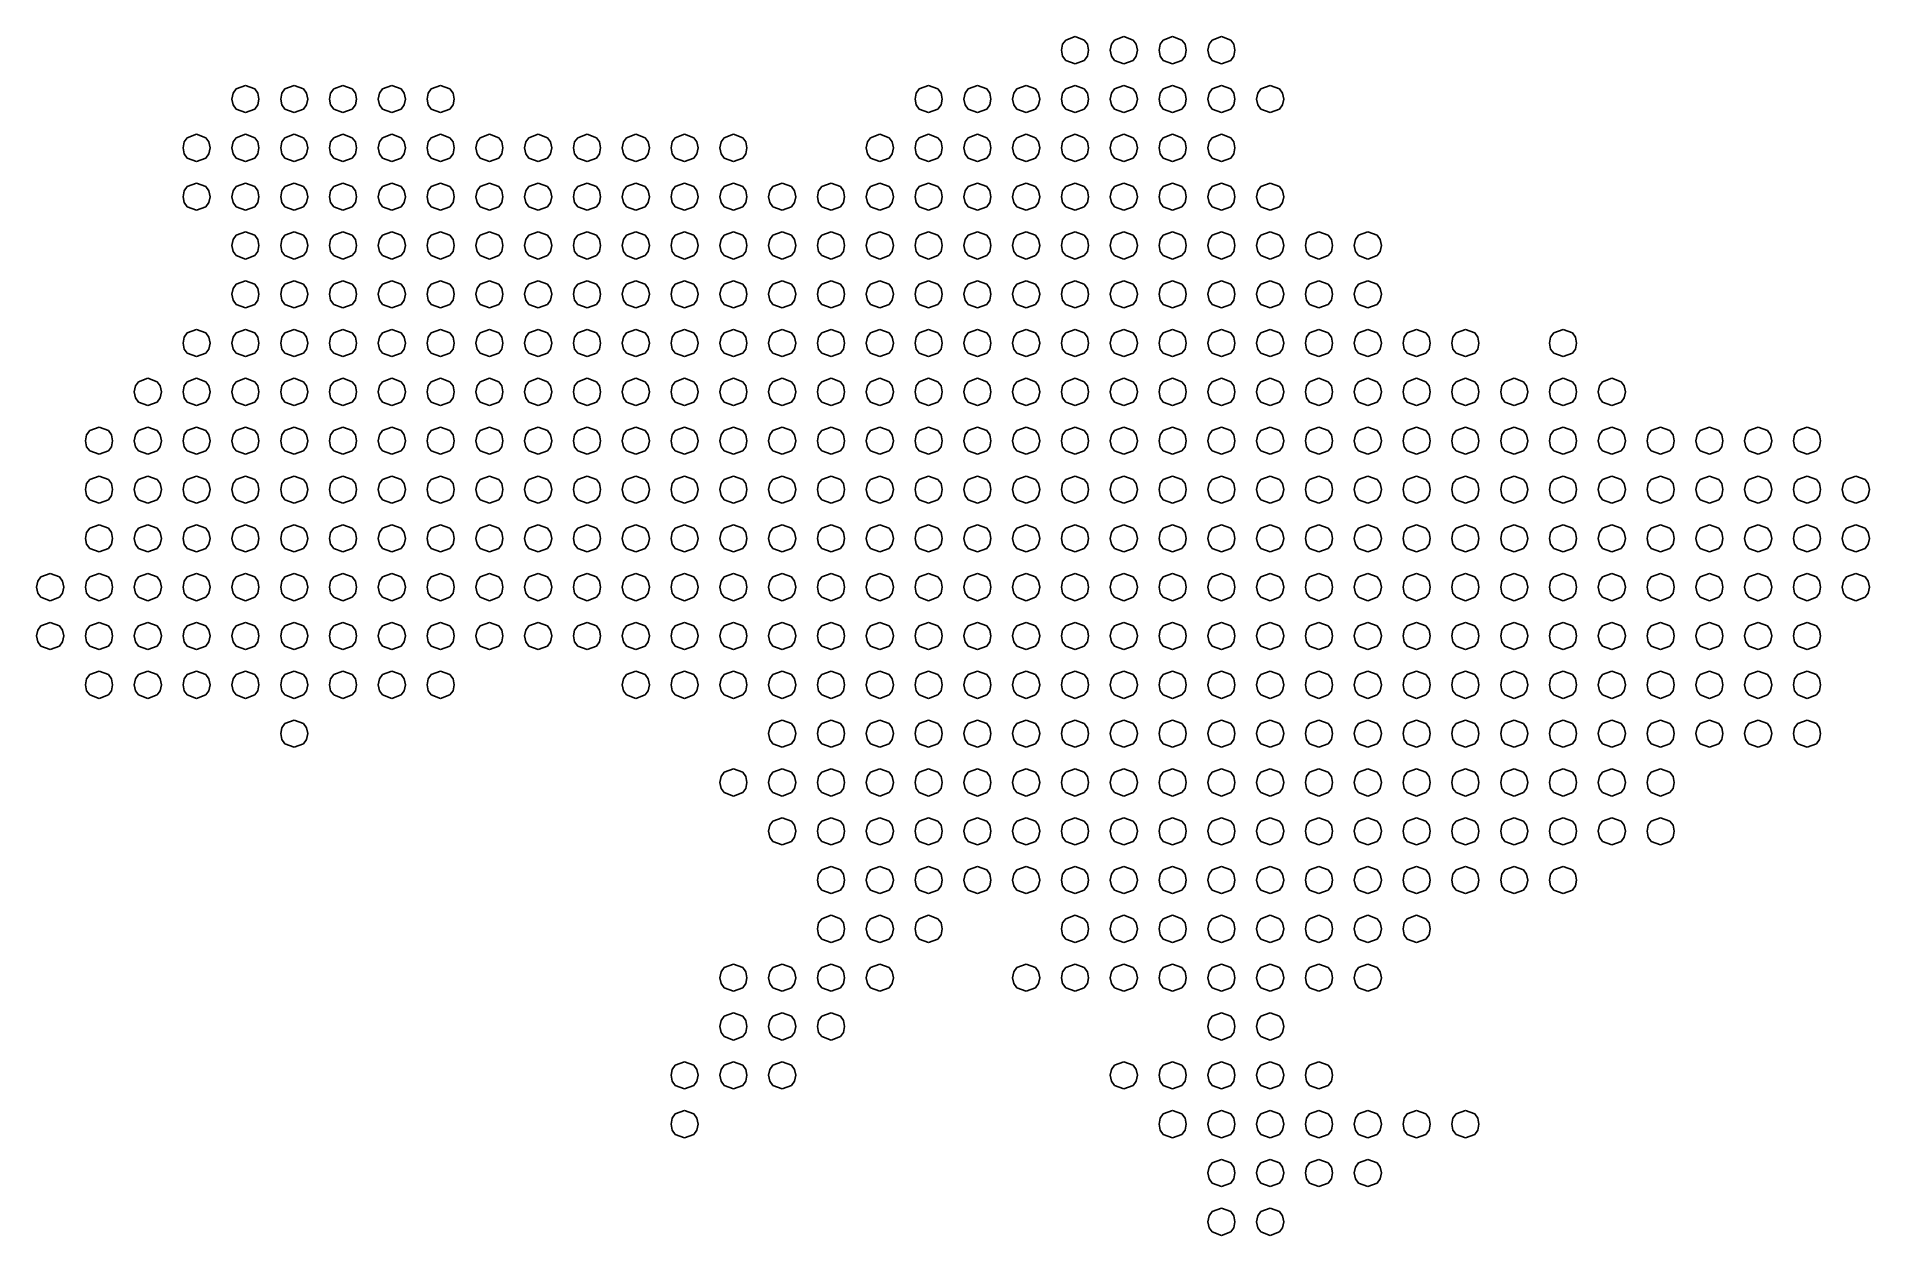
# Model space of a CAD drawing. Extents: x 46 to 166, y 67 to 145.
import ezdxf

# ---------------------------------------------------------------- set-up
doc = ezdxf.new("R2010")
doc.units = 0

msp = doc.modelspace()

# ---------------------------------------------------------------- linework, layer by layer
at = {"layer": 'Layer 1'}
for p, q in [((113.23357, 144.551), (113.310073, 144.940225)), ((113.310073, 144.161414), (113.23357, 144.551)), ((113.310073, 144.940225), (113.511762, 145.218243)), ((113.511762, 145.218243), (114.123785, 145.440657)), ((114.123785, 145.440657), (114.735808, 145.218243)), ((114.735808, 145.218243), (114.937497, 144.940225)), ((114.937497, 144.940225), (115.014, 144.551)), ((115.014, 144.551), (114.937497, 144.161414)), ((116.43657, 144.551), (116.513073, 144.940225)), ((116.513073, 144.161414), (116.43657, 144.551)), ((116.513073, 144.940225), (116.714762, 145.218243)), ((116.714762, 145.218243), (117.326785, 145.440657)), ((117.326785, 145.440657), (117.938808, 145.218243)), ((117.938808, 145.218243), (118.140497, 144.940225)), ((118.140497, 144.940225), (118.217, 144.551)), ((118.217, 144.551), (118.140497, 144.161414)), ((119.63957, 144.551), (119.716073, 144.940225)), ((119.716073, 144.161414), (119.63957, 144.551)), ((119.716073, 144.940225), (119.917762, 145.218243)), ((119.917762, 145.218243), (120.529785, 145.440657)), ((120.529785, 145.440657), (121.141808, 145.218243)), ((121.141808, 145.218243), (121.343497, 144.940225)), ((121.343497, 144.940225), (121.42, 144.551)), ((121.42, 144.551), (121.343497, 144.161414)), ((122.84357, 144.551), (122.920073, 144.940225)), ((122.920073, 144.161414), (122.84357, 144.551)), ((122.920073, 144.940225), (123.121762, 145.218243)), ((123.121762, 145.218243), (123.733785, 145.440657)), ((123.733785, 145.440657), (124.345808, 145.218243)), ((124.345808, 145.218243), (124.547497, 144.940225)), ((124.547497, 144.940225), (124.624, 144.551)), ((124.624, 144.551), (124.547497, 144.161414)), ((113.511762, 143.883138), (113.310073, 144.161414)), ((114.123785, 143.660517), (113.511762, 143.883138)), ((114.735808, 143.883138), (114.123785, 143.660517)), ((114.937497, 144.161414), (114.735808, 143.883138)), ((116.714762, 143.883138), (116.513073, 144.161414)), ((117.326785, 143.660517), (116.714762, 143.883138)), ((117.938808, 143.883138), (117.326785, 143.660517)), ((118.140497, 144.161414), (117.938808, 143.883138)), ((119.917762, 143.883138), (119.716073, 144.161414)), ((120.529785, 143.660517), (119.917762, 143.883138)), ((121.141808, 143.883138), (120.529785, 143.660517)), ((121.343497, 144.161414), (121.141808, 143.883138)), ((123.121762, 143.883138), (122.920073, 144.161414)), ((123.733785, 143.660517), (123.121762, 143.883138)), ((124.345808, 143.883138), (123.733785, 143.660517)), ((124.547497, 144.161414), (124.345808, 143.883138)), ((58.859126, 141.737586), (59.06069, 142.015862)), ((59.06069, 142.015862), (59.672335, 142.238483)), ((59.672335, 142.238483), (60.28398, 142.015862)), ((60.28398, 142.015862), (60.485544, 141.737586)), ((62.064173, 141.737586), (62.265862, 142.015862)), ((62.265862, 142.015862), (62.877885, 142.238483)), ((62.877885, 142.238483), (63.489908, 142.015862)), ((63.489908, 142.015862), (63.691597, 141.737586)), ((65.264573, 141.737586), (65.466262, 142.015862)), ((65.466262, 142.015862), (66.078285, 142.238483)), ((66.078285, 142.238483), (66.690308, 142.015862)), ((66.690308, 142.015862), (66.891997, 141.737586)), ((68.468826, 141.737586), (68.67039, 142.015862)), ((68.67039, 142.015862), (69.282035, 142.238483)), ((69.282035, 142.238483), (69.89368, 142.015862)), ((69.89368, 142.015862), (70.095244, 141.737586)), ((71.670973, 141.737586), (71.872662, 142.015862)), ((71.872662, 142.015862), (72.484685, 142.238483)), ((72.484685, 142.238483), (73.096708, 142.015862)), ((73.096708, 142.015862), (73.298397, 141.737586)), ((103.703073, 141.737586), (103.904762, 142.015862)), ((103.904762, 142.015862), (104.516785, 142.238483)), ((104.516785, 142.238483), (105.128808, 142.015862)), ((105.128808, 142.015862), (105.330497, 141.737586)), ((106.904126, 141.737586), (107.10569, 142.015862)), ((107.10569, 142.015862), (107.717335, 142.238483)), ((107.717335, 142.238483), (108.32898, 142.015862)), ((108.32898, 142.015862), (108.530544, 141.737586)), ((110.108126, 141.737586), (110.30969, 142.015862)), ((110.30969, 142.015862), (110.921335, 142.238483)), ((110.921335, 142.238483), (111.53298, 142.015862)), ((111.53298, 142.015862), (111.734544, 141.737586)), ((113.310073, 141.737586), (113.511762, 142.015862)), ((113.511762, 142.015862), (114.123785, 142.238483)), ((114.123785, 142.238483), (114.735808, 142.015862)), ((114.735808, 142.015862), (114.937497, 141.737586)), ((116.513073, 141.737586), (116.714762, 142.015862)), ((116.714762, 142.015862), (117.326785, 142.238483)), ((117.326785, 142.238483), (117.938808, 142.015862)), ((117.938808, 142.015862), (118.140497, 141.737586)), ((119.716073, 141.737586), (119.917762, 142.015862)), ((119.917762, 142.015862), (120.529785, 142.238483)), ((120.529785, 142.238483), (121.141808, 142.015862)), ((121.141808, 142.015862), (121.343497, 141.737586)), ((122.920073, 141.737586), (123.121762, 142.015862)), ((123.121762, 142.015862), (123.733785, 142.238483)), ((123.733785, 142.238483), (124.345808, 142.015862)), ((124.345808, 142.015862), (124.547497, 141.737586)), ((126.123073, 141.737586), (126.324762, 142.015862)), ((126.324762, 142.015862), (126.936785, 142.238483)), ((126.936785, 142.238483), (127.548808, 142.015862)), ((127.548808, 142.015862), (127.750497, 141.737586)), ((58.78267, 141.348), (58.859126, 141.737586)), ((58.859126, 140.958414), (58.78267, 141.348)), ((59.06069, 140.680138), (58.859126, 140.958414)), ((60.485544, 140.958414), (60.28398, 140.680138)), ((60.485544, 141.737586), (60.562, 141.348)), ((60.562, 141.348), (60.485544, 140.958414)), ((61.98767, 141.348), (62.064173, 141.737586)), ((62.064173, 140.958414), (61.98767, 141.348)), ((62.265862, 140.680138), (62.064173, 140.958414)), ((63.691597, 140.958414), (63.489908, 140.680138)), ((63.691597, 141.737586), (63.7681, 141.348)), ((63.7681, 141.348), (63.691597, 140.958414)), ((65.18807, 141.348), (65.264573, 141.737586)), ((65.264573, 140.958414), (65.18807, 141.348)), ((65.466262, 140.680138), (65.264573, 140.958414)), ((66.891997, 140.958414), (66.690308, 140.680138)), ((66.891997, 141.737586), (66.9685, 141.348)), ((66.9685, 141.348), (66.891997, 140.958414)), ((68.39237, 141.348), (68.468826, 141.737586)), ((68.468826, 140.958414), (68.39237, 141.348)), ((68.67039, 140.680138), (68.468826, 140.958414)), ((70.095244, 140.958414), (69.89368, 140.680138)), ((70.095244, 141.737586), (70.1717, 141.348)), ((70.1717, 141.348), (70.095244, 140.958414)), ((71.59447, 141.348), (71.670973, 141.737586)), ((71.670973, 140.958414), (71.59447, 141.348)), ((71.872662, 140.680138), (71.670973, 140.958414)), ((73.298397, 140.958414), (73.096708, 140.680138)), ((73.298397, 141.737586), (73.3749, 141.348)), ((73.3749, 141.348), (73.298397, 140.958414)), ((103.62657, 141.348), (103.703073, 141.737586)), ((103.703073, 140.958414), (103.62657, 141.348)), ((103.904762, 140.680138), (103.703073, 140.958414)), ((105.330497, 140.958414), (105.128808, 140.680138)), ((105.330497, 141.737586), (105.407, 141.348)), ((105.407, 141.348), (105.330497, 140.958414)), ((106.82767, 141.348), (106.904126, 141.737586)), ((106.904126, 140.958414), (106.82767, 141.348)), ((107.10569, 140.680138), (106.904126, 140.958414)), ((108.530544, 140.958414), (108.32898, 140.680138)), ((108.530544, 141.737586), (108.607, 141.348)), ((108.607, 141.348), (108.530544, 140.958414)), ((110.03167, 141.348), (110.108126, 141.737586)), ((110.108126, 140.958414), (110.03167, 141.348)), ((110.30969, 140.680138), (110.108126, 140.958414)), ((111.734544, 140.958414), (111.53298, 140.680138)), ((111.734544, 141.737586), (111.811, 141.348)), ((111.811, 141.348), (111.734544, 140.958414)), ((113.23357, 141.348), (113.310073, 141.737586)), ((113.310073, 140.958414), (113.23357, 141.348)), ((113.511762, 140.680138), (113.310073, 140.958414)), ((114.937497, 140.958414), (114.735808, 140.680138)), ((114.937497, 141.737586), (115.014, 141.348)), ((115.014, 141.348), (114.937497, 140.958414)), ((116.43657, 141.348), (116.513073, 141.737586)), ((116.513073, 140.958414), (116.43657, 141.348)), ((116.714762, 140.680138), (116.513073, 140.958414)), ((118.140497, 140.958414), (117.938808, 140.680138)), ((118.140497, 141.737586), (118.217, 141.348)), ((118.217, 141.348), (118.140497, 140.958414)), ((119.63957, 141.348), (119.716073, 141.737586)), ((119.716073, 140.958414), (119.63957, 141.348)), ((119.917762, 140.680138), (119.716073, 140.958414)), ((121.343497, 140.958414), (121.141808, 140.680138)), ((121.343497, 141.737586), (121.42, 141.348)), ((121.42, 141.348), (121.343497, 140.958414)), ((122.84357, 141.348), (122.920073, 141.737586)), ((122.920073, 140.958414), (122.84357, 141.348)), ((123.121762, 140.680138), (122.920073, 140.958414)), ((124.547497, 140.958414), (124.345808, 140.680138)), ((124.547497, 141.737586), (124.624, 141.348)), ((124.624, 141.348), (124.547497, 140.958414)), ((126.04657, 141.348), (126.123073, 141.737586)), ((126.123073, 140.958414), (126.04657, 141.348)), ((126.324762, 140.680138), (126.123073, 140.958414)), ((127.750497, 140.958414), (127.548808, 140.680138)), ((127.750497, 141.737586), (127.827, 141.348)), ((127.827, 141.348), (127.750497, 140.958414)), ((59.672335, 140.457517), (59.06069, 140.680138)), ((60.28398, 140.680138), (59.672335, 140.457517)), ((62.877885, 140.457517), (62.265862, 140.680138)), ((63.489908, 140.680138), (62.877885, 140.457517)), ((66.078285, 140.457517), (65.466262, 140.680138)), ((66.690308, 140.680138), (66.078285, 140.457517)), ((69.282035, 140.457517), (68.67039, 140.680138)), ((69.89368, 140.680138), (69.282035, 140.457517)), ((72.484685, 140.457517), (71.872662, 140.680138)), ((73.096708, 140.680138), (72.484685, 140.457517)), ((104.516785, 140.457517), (103.904762, 140.680138)), ((105.128808, 140.680138), (104.516785, 140.457517)), ((107.717335, 140.457517), (107.10569, 140.680138)), ((108.32898, 140.680138), (107.717335, 140.457517)), ((110.921335, 140.457517), (110.30969, 140.680138)), ((111.53298, 140.680138), (110.921335, 140.457517)), ((114.123785, 140.457517), (113.511762, 140.680138)), ((114.735808, 140.680138), (114.123785, 140.457517)), ((117.326785, 140.457517), (116.714762, 140.680138)), ((117.938808, 140.680138), (117.326785, 140.457517)), ((120.529785, 140.457517), (119.917762, 140.680138)), ((121.141808, 140.680138), (120.529785, 140.457517)), ((123.733785, 140.457517), (123.121762, 140.680138)), ((124.345808, 140.680138), (123.733785, 140.457517)), ((126.936785, 140.457517), (126.324762, 140.680138)), ((127.548808, 140.680138), (126.936785, 140.457517)), ((55.57947, 138.145), (55.655926, 138.534586)), ((55.655926, 138.534586), (55.85749, 138.812862)), ((55.85749, 138.812862), (56.469135, 139.035483)), ((56.469135, 139.035483), (57.08078, 138.812862)), ((57.08078, 138.812862), (57.282344, 138.534586)), ((57.282344, 138.534586), (57.3588, 138.145)), ((58.78267, 138.145), (58.859126, 138.534586)), ((58.859126, 138.534586), (59.06069, 138.812862)), ((59.06069, 138.812862), (59.672335, 139.035483)), ((59.672335, 139.035483), (60.28398, 138.812862)), ((60.28398, 138.812862), (60.485544, 138.534586)), ((60.485544, 138.534586), (60.562, 138.145)), ((61.98767, 138.145), (62.064173, 138.534586)), ((62.064173, 138.534586), (62.265862, 138.812862)), ((62.265862, 138.812862), (62.877885, 139.035483)), ((62.877885, 139.035483), (63.489908, 138.812862)), ((63.489908, 138.812862), (63.691597, 138.534586)), ((63.691597, 138.534586), (63.7681, 138.145)), ((65.18807, 138.145), (65.264573, 138.534586)), ((65.264573, 138.534586), (65.466262, 138.812862)), ((65.466262, 138.812862), (66.078285, 139.035483)), ((66.078285, 139.035483), (66.690308, 138.812862)), ((66.690308, 138.812862), (66.891997, 138.534586)), ((66.891997, 138.534586), (66.9685, 138.145)), ((68.39237, 138.145), (68.468826, 138.534586)), ((68.468826, 138.534586), (68.67039, 138.812862)), ((68.67039, 138.812862), (69.282035, 139.035483)), ((69.282035, 139.035483), (69.89368, 138.812862)), ((69.89368, 138.812862), (70.095244, 138.534586)), ((70.095244, 138.534586), (70.1717, 138.145)), ((71.59447, 138.145), (71.670973, 138.534586)), ((71.670973, 138.534586), (71.872662, 138.812862)), ((71.872662, 138.812862), (72.484685, 139.035483)), ((72.484685, 139.035483), (73.096708, 138.812862)), ((73.096708, 138.812862), (73.298397, 138.534586)), ((73.298397, 138.534586), (73.3749, 138.145)), ((74.79767, 138.145), (74.874173, 138.534586)), ((74.874173, 138.534586), (75.075862, 138.812862)), ((75.075862, 138.812862), (75.687885, 139.035483)), ((75.687885, 139.035483), (76.299908, 138.812862)), ((76.299908, 138.812862), (76.501597, 138.534586)), ((76.501597, 138.534586), (76.5781, 138.145)), ((78.00087, 138.145), (78.077373, 138.534586)), ((78.077373, 138.534586), (78.279062, 138.812862)), ((78.279062, 138.812862), (78.891085, 139.035483)), ((78.891085, 139.035483), (79.503108, 138.812862)), ((79.503108, 138.812862), (79.704797, 138.534586)), ((79.704797, 138.534586), (79.7813, 138.145)), ((81.20417, 138.145), (81.280673, 138.534586)), ((81.280673, 138.534586), (81.482362, 138.812862)), ((81.482362, 138.812862), (82.094385, 139.035483)), ((82.094385, 139.035483), (82.706408, 138.812862)), ((82.706408, 138.812862), (82.908097, 138.534586)), ((82.908097, 138.534586), (82.9846, 138.145)), ((84.40737, 138.145), (84.483873, 138.534586)), ((84.483873, 138.534586), (84.685562, 138.812862)), ((84.685562, 138.812862), (85.297585, 139.035483)), ((85.297585, 139.035483), (85.909608, 138.812862)), ((85.909608, 138.812862), (86.111297, 138.534586)), ((86.111297, 138.534586), (86.1878, 138.145)), ((87.60777, 138.145), (87.684273, 138.534586)), ((87.684273, 138.534586), (87.885962, 138.812862)), ((87.885962, 138.812862), (88.497985, 139.035483)), ((88.497985, 139.035483), (89.110008, 138.812862)), ((89.110008, 138.812862), (89.311697, 138.534586)), ((89.311697, 138.534586), (89.3882, 138.145)), ((90.81377, 138.145), (90.890273, 138.534586)), ((90.890273, 138.534586), (91.091962, 138.812862)), ((91.091962, 138.812862), (91.703985, 139.035483)), ((91.703985, 139.035483), (92.316008, 138.812862)), ((92.316008, 138.812862), (92.517697, 138.534586)), ((92.517697, 138.534586), (92.5942, 138.145)), ((100.42357, 138.145), (100.500073, 138.534586)), ((100.500073, 138.534586), (100.701762, 138.812862)), ((100.701762, 138.812862), (101.313785, 139.035483)), ((101.313785, 139.035483), (101.925808, 138.812862)), ((101.925808, 138.812862), (102.127497, 138.534586)), ((102.127497, 138.534586), (102.204, 138.145)), ((103.62657, 138.145), (103.703073, 138.534586)), ((103.703073, 138.534586), (103.904762, 138.812862)), ((103.904762, 138.812862), (104.516785, 139.035483)), ((104.516785, 139.035483), (105.128808, 138.812862)), ((105.128808, 138.812862), (105.330497, 138.534586)), ((105.330497, 138.534586), (105.407, 138.145)), ((106.82767, 138.145), (106.904126, 138.534586)), ((106.904126, 138.534586), (107.10569, 138.812862)), ((107.10569, 138.812862), (107.717335, 139.035483)), ((107.717335, 139.035483), (108.32898, 138.812862)), ((108.32898, 138.812862), (108.530544, 138.534586)), ((108.530544, 138.534586), (108.607, 138.145)), ((110.03167, 138.145), (110.108126, 138.534586)), ((110.108126, 138.534586), (110.30969, 138.812862)), ((110.30969, 138.812862), (110.921335, 139.035483)), ((110.921335, 139.035483), (111.53298, 138.812862)), ((111.53298, 138.812862), (111.734544, 138.534586)), ((111.734544, 138.534586), (111.811, 138.145)), ((113.23357, 138.145), (113.310073, 138.534586)), ((113.310073, 138.534586), (113.511762, 138.812862)), ((113.511762, 138.812862), (114.123785, 139.035483)), ((114.123785, 139.035483), (114.735808, 138.812862)), ((114.735808, 138.812862), (114.937497, 138.534586)), ((114.937497, 138.534586), (115.014, 138.145)), ((116.43657, 138.145), (116.513073, 138.534586)), ((116.513073, 138.534586), (116.714762, 138.812862)), ((116.714762, 138.812862), (117.326785, 139.035483)), ((117.326785, 139.035483), (117.938808, 138.812862)), ((117.938808, 138.812862), (118.140497, 138.534586)), ((118.140497, 138.534586), (118.217, 138.145)), ((119.63957, 138.145), (119.716073, 138.534586)), ((119.716073, 138.534586), (119.917762, 138.812862)), ((119.917762, 138.812862), (120.529785, 139.035483)), ((120.529785, 139.035483), (121.141808, 138.812862)), ((121.141808, 138.812862), (121.343497, 138.534586)), ((121.343497, 138.534586), (121.42, 138.145)), ((122.84357, 138.145), (122.920073, 138.534586)), ((122.920073, 138.534586), (123.121762, 138.812862)), ((123.121762, 138.812862), (123.733785, 139.035483)), ((123.733785, 139.035483), (124.345808, 138.812862)), ((124.345808, 138.812862), (124.547497, 138.534586)), ((124.547497, 138.534586), (124.624, 138.145)), ((55.655926, 137.755414), (55.57947, 138.145)), ((55.85749, 137.477138), (55.655926, 137.755414)), ((56.469135, 137.254518), (55.85749, 137.477138)), ((57.08078, 137.477138), (56.469135, 137.254518)), ((57.282344, 137.755414), (57.08078, 137.477138)), ((57.3588, 138.145), (57.282344, 137.755414)), ((58.859126, 137.755414), (58.78267, 138.145)), ((59.06069, 137.477138), (58.859126, 137.755414)), ((59.672335, 137.254518), (59.06069, 137.477138)), ((60.28398, 137.477138), (59.672335, 137.254518)), ((60.485544, 137.755414), (60.28398, 137.477138)), ((60.562, 138.145), (60.485544, 137.755414)), ((62.064173, 137.755414), (61.98767, 138.145)), ((62.265862, 137.477138), (62.064173, 137.755414)), ((62.877885, 137.254518), (62.265862, 137.477138)), ((63.489908, 137.477138), (62.877885, 137.254518)), ((63.691597, 137.755414), (63.489908, 137.477138)), ((63.7681, 138.145), (63.691597, 137.755414)), ((65.264573, 137.755414), (65.18807, 138.145)), ((65.466262, 137.477138), (65.264573, 137.755414)), ((66.078285, 137.254518), (65.466262, 137.477138)), ((66.690308, 137.477138), (66.078285, 137.254518)), ((66.891997, 137.755414), (66.690308, 137.477138)), ((66.9685, 138.145), (66.891997, 137.755414)), ((68.468826, 137.755414), (68.39237, 138.145)), ((68.67039, 137.477138), (68.468826, 137.755414)), ((69.282035, 137.254518), (68.67039, 137.477138)), ((69.89368, 137.477138), (69.282035, 137.254518)), ((70.095244, 137.755414), (69.89368, 137.477138)), ((70.1717, 138.145), (70.095244, 137.755414)), ((71.670973, 137.755414), (71.59447, 138.145)), ((71.872662, 137.477138), (71.670973, 137.755414)), ((72.484685, 137.254518), (71.872662, 137.477138)), ((73.096708, 137.477138), (72.484685, 137.254518)), ((73.298397, 137.755414), (73.096708, 137.477138)), ((73.3749, 138.145), (73.298397, 137.755414)), ((74.874173, 137.755414), (74.79767, 138.145)), ((75.075862, 137.477138), (74.874173, 137.755414)), ((75.687885, 137.254518), (75.075862, 137.477138)), ((76.299908, 137.477138), (75.687885, 137.254518)), ((76.501597, 137.755414), (76.299908, 137.477138)), ((76.5781, 138.145), (76.501597, 137.755414)), ((78.077373, 137.755414), (78.00087, 138.145)), ((78.279062, 137.477138), (78.077373, 137.755414)), ((78.891085, 137.254518), (78.279062, 137.477138)), ((79.503108, 137.477138), (78.891085, 137.254518)), ((79.704797, 137.755414), (79.503108, 137.477138)), ((79.7813, 138.145), (79.704797, 137.755414)), ((81.280673, 137.755414), (81.20417, 138.145)), ((81.482362, 137.477138), (81.280673, 137.755414)), ((82.094385, 137.254518), (81.482362, 137.477138)), ((82.706408, 137.477138), (82.094385, 137.254518)), ((82.908097, 137.755414), (82.706408, 137.477138)), ((82.9846, 138.145), (82.908097, 137.755414)), ((84.483873, 137.755414), (84.40737, 138.145)), ((84.685562, 137.477138), (84.483873, 137.755414)), ((85.297585, 137.254518), (84.685562, 137.477138)), ((85.909608, 137.477138), (85.297585, 137.254518)), ((86.111297, 137.755414), (85.909608, 137.477138)), ((86.1878, 138.145), (86.111297, 137.755414)), ((87.684273, 137.755414), (87.60777, 138.145)), ((87.885962, 137.477138), (87.684273, 137.755414)), ((88.497985, 137.254518), (87.885962, 137.477138)), ((89.110008, 137.477138), (88.497985, 137.254518)), ((89.311697, 137.755414), (89.110008, 137.477138)), ((89.3882, 138.145), (89.311697, 137.755414)), ((90.890273, 137.755414), (90.81377, 138.145)), ((91.091962, 137.477138), (90.890273, 137.755414)), ((91.703985, 137.254518), (91.091962, 137.477138)), ((92.316008, 137.477138), (91.703985, 137.254518)), ((92.517697, 137.755414), (92.316008, 137.477138)), ((92.5942, 138.145), (92.517697, 137.755414)), ((100.500073, 137.755414), (100.42357, 138.145)), ((100.701762, 137.477138), (100.500073, 137.755414)), ((101.313785, 137.254518), (100.701762, 137.477138)), ((101.925808, 137.477138), (101.313785, 137.254518)), ((102.127497, 137.755414), (101.925808, 137.477138)), ((102.204, 138.145), (102.127497, 137.755414)), ((103.703073, 137.755414), (103.62657, 138.145)), ((103.904762, 137.477138), (103.703073, 137.755414)), ((104.516785, 137.254518), (103.904762, 137.477138)), ((105.128808, 137.477138), (104.516785, 137.254518)), ((105.330497, 137.755414), (105.128808, 137.477138)), ((105.407, 138.145), (105.330497, 137.755414)), ((106.904126, 137.755414), (106.82767, 138.145)), ((107.10569, 137.477138), (106.904126, 137.755414)), ((107.717335, 137.254518), (107.10569, 137.477138)), ((108.32898, 137.477138), (107.717335, 137.254518)), ((108.530544, 137.755414), (108.32898, 137.477138)), ((108.607, 138.145), (108.530544, 137.755414)), ((110.108126, 137.755414), (110.03167, 138.145)), ((110.30969, 137.477138), (110.108126, 137.755414)), ((110.921335, 137.254518), (110.30969, 137.477138)), ((111.53298, 137.477138), (110.921335, 137.254518)), ((111.734544, 137.755414), (111.53298, 137.477138)), ((111.811, 138.145), (111.734544, 137.755414)), ((113.310073, 137.755414), (113.23357, 138.145)), ((113.511762, 137.477138), (113.310073, 137.755414)), ((114.123785, 137.254518), (113.511762, 137.477138)), ((114.735808, 137.477138), (114.123785, 137.254518)), ((114.937497, 137.755414), (114.735808, 137.477138)), ((115.014, 138.145), (114.937497, 137.755414)), ((116.513073, 137.755414), (116.43657, 138.145)), ((116.714762, 137.477138), (116.513073, 137.755414)), ((117.326785, 137.254518), (116.714762, 137.477138)), ((117.938808, 137.477138), (117.326785, 137.254518)), ((118.140497, 137.755414), (117.938808, 137.477138)), ((118.217, 138.145), (118.140497, 137.755414)), ((119.716073, 137.755414), (119.63957, 138.145)), ((119.917762, 137.477138), (119.716073, 137.755414)), ((120.529785, 137.254518), (119.917762, 137.477138)), ((121.141808, 137.477138), (120.529785, 137.254518)), ((121.343497, 137.755414), (121.141808, 137.477138)), ((121.42, 138.145), (121.343497, 137.755414)), ((122.920073, 137.755414), (122.84357, 138.145)), ((123.121762, 137.477138), (122.920073, 137.755414)), ((123.733785, 137.254518), (123.121762, 137.477138)), ((124.345808, 137.477138), (123.733785, 137.254518)), ((124.547497, 137.755414), (124.345808, 137.477138)), ((124.624, 138.145), (124.547497, 137.755414)), ((55.57947, 134.942), (55.655926, 135.331586)), ((55.655926, 134.552414), (55.57947, 134.942)), ((55.655926, 135.331586), (55.85749, 135.609862)), ((55.85749, 135.609862), (56.469135, 135.832483)), ((56.469135, 135.832483), (57.08078, 135.609862)), ((57.08078, 135.609862), (57.282344, 135.331586)), ((57.282344, 135.331586), (57.3588, 134.942)), ((57.3588, 134.942), (57.282344, 134.552414)), ((58.78267, 134.942), (58.859126, 135.331586)), ((58.859126, 134.552414), (58.78267, 134.942)), ((58.859126, 135.331586), (59.06069, 135.609862)), ((59.06069, 135.609862), (59.672335, 135.832483)), ((59.672335, 135.832483), (60.28398, 135.609862)), ((60.28398, 135.609862), (60.485544, 135.331586)), ((60.485544, 135.331586), (60.562, 134.942)), ((60.562, 134.942), (60.485544, 134.552414)), ((61.98767, 134.942), (62.064173, 135.331586)), ((62.064173, 134.552414), (61.98767, 134.942)), ((62.064173, 135.331586), (62.265862, 135.609862)), ((62.265862, 135.609862), (62.877885, 135.832483)), ((62.877885, 135.832483), (63.489908, 135.609862)), ((63.489908, 135.609862), (63.691597, 135.331586)), ((63.691597, 135.331586), (63.7681, 134.942)), ((63.7681, 134.942), (63.691597, 134.552414)), ((65.18807, 134.942), (65.264573, 135.331586)), ((65.264573, 134.552414), (65.18807, 134.942)), ((65.264573, 135.331586), (65.466262, 135.609862)), ((65.466262, 135.609862), (66.078285, 135.832483)), ((66.078285, 135.832483), (66.690308, 135.609862)), ((66.690308, 135.609862), (66.891997, 135.331586)), ((66.891997, 135.331586), (66.9685, 134.942)), ((66.9685, 134.942), (66.891997, 134.552414)), ((68.39237, 134.942), (68.468826, 135.331586)), ((68.468826, 134.552414), (68.39237, 134.942)), ((68.468826, 135.331586), (68.67039, 135.609862)), ((68.67039, 135.609862), (69.282035, 135.832483)), ((69.282035, 135.832483), (69.89368, 135.609862)), ((69.89368, 135.609862), (70.095244, 135.331586)), ((70.095244, 135.331586), (70.1717, 134.942)), ((70.1717, 134.942), (70.095244, 134.552414)), ((71.59447, 134.942), (71.670973, 135.331586)), ((71.670973, 134.552414), (71.59447, 134.942)), ((71.670973, 135.331586), (71.872662, 135.609862)), ((71.872662, 135.609862), (72.484685, 135.832483)), ((72.484685, 135.832483), (73.096708, 135.609862)), ((73.096708, 135.609862), (73.298397, 135.331586)), ((73.298397, 135.331586), (73.3749, 134.942)), ((73.3749, 134.942), (73.298397, 134.552414)), ((74.79767, 134.942), (74.874173, 135.331586)), ((74.874173, 134.552414), (74.79767, 134.942)), ((74.874173, 135.331586), (75.075862, 135.609862)), ((75.075862, 135.609862), (75.687885, 135.832483)), ((75.687885, 135.832483), (76.299908, 135.609862)), ((76.299908, 135.609862), (76.501597, 135.331586)), ((76.501597, 135.331586), (76.5781, 134.942)), ((76.5781, 134.942), (76.501597, 134.552414)), ((78.00087, 134.942), (78.077373, 135.331586)), ((78.077373, 134.552414), (78.00087, 134.942)), ((78.077373, 135.331586), (78.279062, 135.609862)), ((78.279062, 135.609862), (78.891085, 135.832483)), ((78.891085, 135.832483), (79.503108, 135.609862)), ((79.503108, 135.609862), (79.704797, 135.331586)), ((79.704797, 135.331586), (79.7813, 134.942)), ((79.7813, 134.942), (79.704797, 134.552414)), ((81.20417, 134.942), (81.280673, 135.331586)), ((81.280673, 134.552414), (81.20417, 134.942)), ((81.280673, 135.331586), (81.482362, 135.609862)), ((81.482362, 135.609862), (82.094385, 135.832483)), ((82.094385, 135.832483), (82.706408, 135.609862)), ((82.706408, 135.609862), (82.908097, 135.331586)), ((82.908097, 135.331586), (82.9846, 134.942)), ((82.9846, 134.942), (82.908097, 134.552414)), ((84.40737, 134.942), (84.483873, 135.331586)), ((84.483873, 134.552414), (84.40737, 134.942)), ((84.483873, 135.331586), (84.685562, 135.609862)), ((84.685562, 135.609862), (85.297585, 135.832483)), ((85.297585, 135.832483), (85.909608, 135.609862)), ((85.909608, 135.609862), (86.111297, 135.331586)), ((86.111297, 135.331586), (86.1878, 134.942)), ((86.1878, 134.942), (86.111297, 134.552414)), ((87.60777, 134.942), (87.684273, 135.331586)), ((87.684273, 134.552414), (87.60777, 134.942)), ((87.684273, 135.331586), (87.885962, 135.609862)), ((87.885962, 135.609862), (88.497985, 135.832483)), ((88.497985, 135.832483), (89.110008, 135.609862)), ((89.110008, 135.609862), (89.311697, 135.331586)), ((89.311697, 135.331586), (89.3882, 134.942)), ((89.3882, 134.942), (89.311697, 134.552414)), ((90.81377, 134.942), (90.890273, 135.331586)), ((90.890273, 134.552414), (90.81377, 134.942)), ((90.890273, 135.331586), (91.091962, 135.609862)), ((91.091962, 135.609862), (91.703985, 135.832483)), ((91.703985, 135.832483), (92.316008, 135.609862)), ((92.316008, 135.609862), (92.517697, 135.331586)), ((92.517697, 135.331586), (92.5942, 134.942)), ((92.5942, 134.942), (92.517697, 134.552414)), ((94.01697, 134.942), (94.093473, 135.331586)), ((94.093473, 134.552414), (94.01697, 134.942)), ((94.093473, 135.331586), (94.295162, 135.609862)), ((94.295162, 135.609862), (94.907185, 135.832483)), ((94.907185, 135.832483), (95.519208, 135.609862)), ((95.519208, 135.609862), (95.720897, 135.331586)), ((95.720897, 135.331586), (95.7974, 134.942)), ((95.7974, 134.942), (95.720897, 134.552414)), ((97.22027, 134.942), (97.296773, 135.331586)), ((97.296773, 134.552414), (97.22027, 134.942)), ((97.296773, 135.331586), (97.498462, 135.609862)), ((97.498462, 135.609862), (98.110485, 135.832483)), ((98.110485, 135.832483), (98.722508, 135.609862)), ((98.722508, 135.609862), (98.924197, 135.331586)), ((98.924197, 135.331586), (99.0007, 134.942)), ((99.0007, 134.942), (98.924197, 134.552414)), ((100.42357, 134.942), (100.500073, 135.331586)), ((100.500073, 134.552414), (100.42357, 134.942)), ((100.500073, 135.331586), (100.701762, 135.609862)), ((100.701762, 135.609862), (101.313785, 135.832483)), ((101.313785, 135.832483), (101.925808, 135.609862)), ((101.925808, 135.609862), (102.127497, 135.331586)), ((102.127497, 135.331586), (102.204, 134.942)), ((102.204, 134.942), (102.127497, 134.552414)), ((103.62657, 134.942), (103.703073, 135.331586)), ((103.703073, 134.552414), (103.62657, 134.942)), ((103.703073, 135.331586), (103.904762, 135.609862)), ((103.904762, 135.609862), (104.516785, 135.832483)), ((104.516785, 135.832483), (105.128808, 135.609862)), ((105.128808, 135.609862), (105.330497, 135.331586)), ((105.330497, 135.331586), (105.407, 134.942)), ((105.407, 134.942), (105.330497, 134.552414)), ((106.82767, 134.942), (106.904126, 135.331586)), ((106.904126, 134.552414), (106.82767, 134.942)), ((106.904126, 135.331586), (107.10569, 135.609862)), ((107.10569, 135.609862), (107.717335, 135.832483)), ((107.717335, 135.832483), (108.32898, 135.609862)), ((108.32898, 135.609862), (108.530544, 135.331586)), ((108.530544, 135.331586), (108.607, 134.942)), ((108.607, 134.942), (108.530544, 134.552414)), ((110.03167, 134.942), (110.108126, 135.331586)), ((110.108126, 134.552414), (110.03167, 134.942)), ((110.108126, 135.331586), (110.30969, 135.609862)), ((110.30969, 135.609862), (110.921335, 135.832483)), ((110.921335, 135.832483), (111.53298, 135.609862)), ((111.53298, 135.609862), (111.734544, 135.331586)), ((111.734544, 135.331586), (111.811, 134.942)), ((111.811, 134.942), (111.734544, 134.552414)), ((113.23357, 134.942), (113.310073, 135.331586)), ((113.310073, 134.552414), (113.23357, 134.942)), ((113.310073, 135.331586), (113.511762, 135.609862)), ((113.511762, 135.609862), (114.123785, 135.832483)), ((114.123785, 135.832483), (114.735808, 135.609862)), ((114.735808, 135.609862), (114.937497, 135.331586)), ((114.937497, 135.331586), (115.014, 134.942)), ((115.014, 134.942), (114.937497, 134.552414)), ((116.43657, 134.942), (116.513073, 135.331586)), ((116.513073, 134.552414), (116.43657, 134.942)), ((116.513073, 135.331586), (116.714762, 135.609862)), ((116.714762, 135.609862), (117.326785, 135.832483)), ((117.326785, 135.832483), (117.938808, 135.609862)), ((117.938808, 135.609862), (118.140497, 135.331586)), ((118.140497, 135.331586), (118.217, 134.942)), ((118.217, 134.942), (118.140497, 134.552414)), ((119.63957, 134.942), (119.716073, 135.331586)), ((119.716073, 134.552414), (119.63957, 134.942)), ((119.716073, 135.331586), (119.917762, 135.609862)), ((119.917762, 135.609862), (120.529785, 135.832483)), ((120.529785, 135.832483), (121.141808, 135.609862)), ((121.141808, 135.609862), (121.343497, 135.331586)), ((121.343497, 135.331586), (121.42, 134.942)), ((121.42, 134.942), (121.343497, 134.552414)), ((122.84357, 134.942), (122.920073, 135.331586)), ((122.920073, 134.552414), (122.84357, 134.942)), ((122.920073, 135.331586), (123.121762, 135.609862)), ((123.121762, 135.609862), (123.733785, 135.832483)), ((123.733785, 135.832483), (124.345808, 135.609862)), ((124.345808, 135.609862), (124.547497, 135.331586)), ((124.547497, 135.331586), (124.624, 134.942)), ((124.624, 134.942), (124.547497, 134.552414)), ((126.04657, 134.942), (126.123073, 135.331586)), ((126.123073, 134.552414), (126.04657, 134.942)), ((126.123073, 135.331586), (126.324762, 135.609862)), ((126.324762, 135.609862), (126.936785, 135.832483)), ((126.936785, 135.832483), (127.548808, 135.609862)), ((127.548808, 135.609862), (127.750497, 135.331586)), ((127.750497, 135.331586), (127.827, 134.942)), ((127.827, 134.942), (127.750497, 134.552414)), ((55.85749, 134.274138), (55.655926, 134.552414)), ((56.469135, 134.051517), (55.85749, 134.274138)), ((57.08078, 134.274138), (56.469135, 134.051517)), ((57.282344, 134.552414), (57.08078, 134.274138)), ((59.06069, 134.274138), (58.859126, 134.552414)), ((59.672335, 134.051517), (59.06069, 134.274138)), ((60.28398, 134.274138), (59.672335, 134.051517)), ((60.485544, 134.552414), (60.28398, 134.274138)), ((62.265862, 134.274138), (62.064173, 134.552414)), ((62.877885, 134.051517), (62.265862, 134.274138)), ((63.489908, 134.274138), (62.877885, 134.051517)), ((63.691597, 134.552414), (63.489908, 134.274138)), ((65.466262, 134.274138), (65.264573, 134.552414)), ((66.078285, 134.051517), (65.466262, 134.274138)), ((66.690308, 134.274138), (66.078285, 134.051517)), ((66.891997, 134.552414), (66.690308, 134.274138)), ((68.67039, 134.274138), (68.468826, 134.552414)), ((69.282035, 134.051517), (68.67039, 134.274138)), ((69.89368, 134.274138), (69.282035, 134.051517)), ((70.095244, 134.552414), (69.89368, 134.274138)), ((71.872662, 134.274138), (71.670973, 134.552414)), ((72.484685, 134.051517), (71.872662, 134.274138)), ((73.096708, 134.274138), (72.484685, 134.051517)), ((73.298397, 134.552414), (73.096708, 134.274138)), ((75.075862, 134.274138), (74.874173, 134.552414)), ((75.687885, 134.051517), (75.075862, 134.274138)), ((76.299908, 134.274138), (75.687885, 134.051517)), ((76.501597, 134.552414), (76.299908, 134.274138)), ((78.279062, 134.274138), (78.077373, 134.552414)), ((78.891085, 134.051517), (78.279062, 134.274138)), ((79.503108, 134.274138), (78.891085, 134.051517)), ((79.704797, 134.552414), (79.503108, 134.274138)), ((81.482362, 134.274138), (81.280673, 134.552414)), ((82.094385, 134.051517), (81.482362, 134.274138)), ((82.706408, 134.274138), (82.094385, 134.051517)), ((82.908097, 134.552414), (82.706408, 134.274138)), ((84.685562, 134.274138), (84.483873, 134.552414)), ((85.297585, 134.051517), (84.685562, 134.274138)), ((85.909608, 134.274138), (85.297585, 134.051517)), ((86.111297, 134.552414), (85.909608, 134.274138)), ((87.885962, 134.274138), (87.684273, 134.552414)), ((88.497985, 134.051517), (87.885962, 134.274138)), ((89.110008, 134.274138), (88.497985, 134.051517)), ((89.311697, 134.552414), (89.110008, 134.274138)), ((91.091962, 134.274138), (90.890273, 134.552414)), ((91.703985, 134.051517), (91.091962, 134.274138)), ((92.316008, 134.274138), (91.703985, 134.051517)), ((92.517697, 134.552414), (92.316008, 134.274138)), ((94.295162, 134.274138), (94.093473, 134.552414)), ((94.907185, 134.051517), (94.295162, 134.274138)), ((95.519208, 134.274138), (94.907185, 134.051517)), ((95.720897, 134.552414), (95.519208, 134.274138)), ((97.498462, 134.274138), (97.296773, 134.552414)), ((98.110485, 134.051517), (97.498462, 134.274138)), ((98.722508, 134.274138), (98.110485, 134.051517)), ((98.924197, 134.552414), (98.722508, 134.274138)), ((100.701762, 134.274138), (100.500073, 134.552414)), ((101.313785, 134.051517), (100.701762, 134.274138)), ((101.925808, 134.274138), (101.313785, 134.051517)), ((102.127497, 134.552414), (101.925808, 134.274138)), ((103.904762, 134.274138), (103.703073, 134.552414)), ((104.516785, 134.051517), (103.904762, 134.274138)), ((105.128808, 134.274138), (104.516785, 134.051517)), ((105.330497, 134.552414), (105.128808, 134.274138)), ((107.10569, 134.274138), (106.904126, 134.552414)), ((107.717335, 134.051517), (107.10569, 134.274138)), ((108.32898, 134.274138), (107.717335, 134.051517)), ((108.530544, 134.552414), (108.32898, 134.274138)), ((110.30969, 134.274138), (110.108126, 134.552414)), ((110.921335, 134.051517), (110.30969, 134.274138)), ((111.53298, 134.274138), (110.921335, 134.051517)), ((111.734544, 134.552414), (111.53298, 134.274138)), ((113.511762, 134.274138), (113.310073, 134.552414)), ((114.123785, 134.051517), (113.511762, 134.274138)), ((114.735808, 134.274138), (114.123785, 134.051517)), ((114.937497, 134.552414), (114.735808, 134.274138)), ((116.714762, 134.274138), (116.513073, 134.552414)), ((117.326785, 134.051517), (116.714762, 134.274138)), ((117.938808, 134.274138), (117.326785, 134.051517)), ((118.140497, 134.552414), (117.938808, 134.274138)), ((119.917762, 134.274138), (119.716073, 134.552414)), ((120.529785, 134.051517), (119.917762, 134.274138)), ((121.141808, 134.274138), (120.529785, 134.051517)), ((121.343497, 134.552414), (121.141808, 134.274138)), ((123.121762, 134.274138), (122.920073, 134.552414)), ((123.733785, 134.051517), (123.121762, 134.274138)), ((124.345808, 134.274138), (123.733785, 134.051517)), ((124.547497, 134.552414), (124.345808, 134.274138)), ((126.324762, 134.274138), (126.123073, 134.552414)), ((126.936785, 134.051517), (126.324762, 134.274138)), ((127.548808, 134.274138), (126.936785, 134.051517)), ((127.750497, 134.552414), (127.548808, 134.274138)), ((58.859126, 132.127586), (59.06069, 132.405862)), ((59.06069, 132.405862), (59.672335, 132.628483)), ((59.672335, 132.628483), (60.28398, 132.405862)), ((60.28398, 132.405862), (60.485544, 132.127586)), ((62.064173, 132.127586), (62.265862, 132.405862)), ((62.265862, 132.405862), (62.877885, 132.628483)), ((62.877885, 132.628483), (63.489908, 132.405862)), ((63.489908, 132.405862), (63.691597, 132.127586)), ((65.264573, 132.127586), (65.466262, 132.405862)), ((65.466262, 132.405862), (66.078285, 132.628483)), ((66.078285, 132.628483), (66.690308, 132.405862)), ((66.690308, 132.405862), (66.891997, 132.127586)), ((68.468826, 132.127586), (68.67039, 132.405862)), ((68.67039, 132.405862), (69.282035, 132.628483)), ((69.282035, 132.628483), (69.89368, 132.405862)), ((69.89368, 132.405862), (70.095244, 132.127586)), ((71.670973, 132.127586), (71.872662, 132.405862)), ((71.872662, 132.405862), (72.484685, 132.628483)), ((72.484685, 132.628483), (73.096708, 132.405862)), ((73.096708, 132.405862), (73.298397, 132.127586)), ((74.874173, 132.127586), (75.075862, 132.405862)), ((75.075862, 132.405862), (75.687885, 132.628483)), ((75.687885, 132.628483), (76.299908, 132.405862)), ((76.299908, 132.405862), (76.501597, 132.127586)), ((78.077373, 132.127586), (78.279062, 132.405862)), ((78.279062, 132.405862), (78.891085, 132.628483)), ((78.891085, 132.628483), (79.503108, 132.405862)), ((79.503108, 132.405862), (79.704797, 132.127586)), ((81.280673, 132.127586), (81.482362, 132.405862)), ((81.482362, 132.405862), (82.094385, 132.628483)), ((82.094385, 132.628483), (82.706408, 132.405862)), ((82.706408, 132.405862), (82.908097, 132.127586)), ((84.483873, 132.127586), (84.685562, 132.405862)), ((84.685562, 132.405862), (85.297585, 132.628483)), ((85.297585, 132.628483), (85.909608, 132.405862)), ((85.909608, 132.405862), (86.111297, 132.127586)), ((87.684273, 132.127586), (87.885962, 132.405862)), ((87.885962, 132.405862), (88.497985, 132.628483)), ((88.497985, 132.628483), (89.110008, 132.405862)), ((89.110008, 132.405862), (89.311697, 132.127586)), ((90.890273, 132.127586), (91.091962, 132.405862)), ((91.091962, 132.405862), (91.703985, 132.628483)), ((91.703985, 132.628483), (92.316008, 132.405862)), ((92.316008, 132.405862), (92.517697, 132.127586)), ((94.093473, 132.127586), (94.295162, 132.405862)), ((94.295162, 132.405862), (94.907185, 132.628483)), ((94.907185, 132.628483), (95.519208, 132.405862)), ((95.519208, 132.405862), (95.720897, 132.127586)), ((97.296773, 132.127586), (97.498462, 132.405862)), ((97.498462, 132.405862), (98.110485, 132.628483)), ((98.110485, 132.628483), (98.722508, 132.405862)), ((98.722508, 132.405862), (98.924197, 132.127586)), ((100.500073, 132.127586), (100.701762, 132.405862)), ((100.701762, 132.405862), (101.313785, 132.628483)), ((101.313785, 132.628483), (101.925808, 132.405862)), ((101.925808, 132.405862), (102.127497, 132.127586)), ((103.703073, 132.127586), (103.904762, 132.405862)), ((103.904762, 132.405862), (104.516785, 132.628483)), ((104.516785, 132.628483), (105.128808, 132.405862)), ((105.128808, 132.405862), (105.330497, 132.127586)), ((106.904126, 132.127586), (107.10569, 132.405862)), ((107.10569, 132.405862), (107.717335, 132.628483)), ((107.717335, 132.628483), (108.32898, 132.405862)), ((108.32898, 132.405862), (108.530544, 132.127586)), ((110.108126, 132.127586), (110.30969, 132.405862)), ((110.30969, 132.405862), (110.921335, 132.628483)), ((110.921335, 132.628483), (111.53298, 132.405862)), ((111.53298, 132.405862), (111.734544, 132.127586)), ((113.310073, 132.127586), (113.511762, 132.405862)), ((113.511762, 132.405862), (114.123785, 132.628483)), ((114.123785, 132.628483), (114.735808, 132.405862)), ((114.735808, 132.405862), (114.937497, 132.127586)), ((116.513073, 132.127586), (116.714762, 132.405862)), ((116.714762, 132.405862), (117.326785, 132.628483)), ((117.326785, 132.628483), (117.938808, 132.405862)), ((117.938808, 132.405862), (118.140497, 132.127586)), ((119.716073, 132.127586), (119.917762, 132.405862)), ((119.917762, 132.405862), (120.529785, 132.628483)), ((120.529785, 132.628483), (121.141808, 132.405862)), ((121.141808, 132.405862), (121.343497, 132.127586)), ((122.920073, 132.127586), (123.121762, 132.405862)), ((123.121762, 132.405862), (123.733785, 132.628483)), ((123.733785, 132.628483), (124.345808, 132.405862)), ((124.345808, 132.405862), (124.547497, 132.127586)), ((126.123073, 132.127586), (126.324762, 132.405862)), ((126.324762, 132.405862), (126.936785, 132.628483)), ((126.936785, 132.628483), (127.548808, 132.405862)), ((127.548808, 132.405862), (127.750497, 132.127586)), ((129.323073, 132.127586), (129.524762, 132.405862)), ((129.524762, 132.405862), (130.136785, 132.628483)), ((130.136785, 132.628483), (130.748808, 132.405862)), ((130.748808, 132.405862), (130.950497, 132.127586)), ((132.526073, 132.127586), (132.727762, 132.405862)), ((132.727762, 132.405862), (133.339785, 132.628483)), ((133.339785, 132.628483), (133.951808, 132.405862)), ((133.951808, 132.405862), (134.153497, 132.127586)), ((58.78267, 131.738), (58.859126, 132.127586)), ((58.859126, 131.348775), (58.78267, 131.738)), ((59.06069, 131.070757), (58.859126, 131.348775)), ((60.485544, 131.348775), (60.28398, 131.070757)), ((60.485544, 132.127586), (60.562, 131.738)), ((60.562, 131.738), (60.485544, 131.348775)), ((61.98767, 131.738), (62.064173, 132.127586)), ((62.064173, 131.348775), (61.98767, 131.738)), ((62.265862, 131.070757), (62.064173, 131.348775)), ((63.691597, 131.348775), (63.489908, 131.070757)), ((63.691597, 132.127586), (63.7681, 131.738)), ((63.7681, 131.738), (63.691597, 131.348775)), ((65.18807, 131.738), (65.264573, 132.127586)), ((65.264573, 131.348775), (65.18807, 131.738)), ((65.466262, 131.070757), (65.264573, 131.348775)), ((66.891997, 131.348775), (66.690308, 131.070757)), ((66.891997, 132.127586), (66.9685, 131.738)), ((66.9685, 131.738), (66.891997, 131.348775)), ((68.39237, 131.738), (68.468826, 132.127586)), ((68.468826, 131.348775), (68.39237, 131.738)), ((68.67039, 131.070757), (68.468826, 131.348775)), ((70.095244, 131.348775), (69.89368, 131.070757)), ((70.095244, 132.127586), (70.1717, 131.738)), ((70.1717, 131.738), (70.095244, 131.348775)), ((71.59447, 131.738), (71.670973, 132.127586)), ((71.670973, 131.348775), (71.59447, 131.738)), ((71.872662, 131.070757), (71.670973, 131.348775)), ((73.298397, 131.348775), (73.096708, 131.070757)), ((73.298397, 132.127586), (73.3749, 131.738)), ((73.3749, 131.738), (73.298397, 131.348775)), ((74.79767, 131.738), (74.874173, 132.127586)), ((74.874173, 131.348775), (74.79767, 131.738)), ((75.075862, 131.070757), (74.874173, 131.348775)), ((76.501597, 131.348775), (76.299908, 131.070757)), ((76.501597, 132.127586), (76.5781, 131.738)), ((76.5781, 131.738), (76.501597, 131.348775)), ((78.00087, 131.738), (78.077373, 132.127586)), ((78.077373, 131.348775), (78.00087, 131.738)), ((78.279062, 131.070757), (78.077373, 131.348775)), ((79.704797, 131.348775), (79.503108, 131.070757)), ((79.704797, 132.127586), (79.7813, 131.738)), ((79.7813, 131.738), (79.704797, 131.348775)), ((81.20417, 131.738), (81.280673, 132.127586)), ((81.280673, 131.348775), (81.20417, 131.738)), ((81.482362, 131.070757), (81.280673, 131.348775)), ((82.908097, 131.348775), (82.706408, 131.070757)), ((82.908097, 132.127586), (82.9846, 131.738)), ((82.9846, 131.738), (82.908097, 131.348775)), ((84.40737, 131.738), (84.483873, 132.127586)), ((84.483873, 131.348775), (84.40737, 131.738)), ((84.685562, 131.070757), (84.483873, 131.348775)), ((86.111297, 131.348775), (85.909608, 131.070757)), ((86.111297, 132.127586), (86.1878, 131.738)), ((86.1878, 131.738), (86.111297, 131.348775)), ((87.60777, 131.738), (87.684273, 132.127586)), ((87.684273, 131.348775), (87.60777, 131.738)), ((87.885962, 131.070757), (87.684273, 131.348775)), ((89.311697, 131.348775), (89.110008, 131.070757)), ((89.311697, 132.127586), (89.3882, 131.738)), ((89.3882, 131.738), (89.311697, 131.348775)), ((90.81377, 131.738), (90.890273, 132.127586)), ((90.890273, 131.348775), (90.81377, 131.738)), ((91.091962, 131.070757), (90.890273, 131.348775)), ((92.517697, 131.348775), (92.316008, 131.070757)), ((92.517697, 132.127586), (92.5942, 131.738)), ((92.5942, 131.738), (92.517697, 131.348775)), ((94.01697, 131.738), (94.093473, 132.127586)), ((94.093473, 131.348775), (94.01697, 131.738)), ((94.295162, 131.070757), (94.093473, 131.348775)), ((95.720897, 131.348775), (95.519208, 131.070757)), ((95.720897, 132.127586), (95.7974, 131.738)), ((95.7974, 131.738), (95.720897, 131.348775)), ((97.22027, 131.738), (97.296773, 132.127586)), ((97.296773, 131.348775), (97.22027, 131.738)), ((97.498462, 131.070757), (97.296773, 131.348775)), ((98.924197, 131.348775), (98.722508, 131.070757)), ((98.924197, 132.127586), (99.0007, 131.738)), ((99.0007, 131.738), (98.924197, 131.348775)), ((100.42357, 131.738), (100.500073, 132.127586)), ((100.500073, 131.348775), (100.42357, 131.738)), ((100.701762, 131.070757), (100.500073, 131.348775)), ((102.127497, 131.348775), (101.925808, 131.070757)), ((102.127497, 132.127586), (102.204, 131.738)), ((102.204, 131.738), (102.127497, 131.348775)), ((103.62657, 131.738), (103.703073, 132.127586)), ((103.703073, 131.348775), (103.62657, 131.738)), ((103.904762, 131.070757), (103.703073, 131.348775)), ((105.330497, 131.348775), (105.128808, 131.070757)), ((105.330497, 132.127586), (105.407, 131.738)), ((105.407, 131.738), (105.330497, 131.348775)), ((106.82767, 131.738), (106.904126, 132.127586)), ((106.904126, 131.348775), (106.82767, 131.738)), ((107.10569, 131.070757), (106.904126, 131.348775)), ((108.530544, 131.348775), (108.32898, 131.070757)), ((108.530544, 132.127586), (108.607, 131.738)), ((108.607, 131.738), (108.530544, 131.348775)), ((110.03167, 131.738), (110.108126, 132.127586)), ((110.108126, 131.348775), (110.03167, 131.738)), ((110.30969, 131.070757), (110.108126, 131.348775)), ((111.734544, 131.348775), (111.53298, 131.070757)), ((111.734544, 132.127586), (111.811, 131.738)), ((111.811, 131.738), (111.734544, 131.348775)), ((113.23357, 131.738), (113.310073, 132.127586)), ((113.310073, 131.348775), (113.23357, 131.738)), ((113.511762, 131.070757), (113.310073, 131.348775)), ((114.937497, 131.348775), (114.735808, 131.070757)), ((114.937497, 132.127586), (115.014, 131.738)), ((115.014, 131.738), (114.937497, 131.348775)), ((116.43657, 131.738), (116.513073, 132.127586)), ((116.513073, 131.348775), (116.43657, 131.738)), ((116.714762, 131.070757), (116.513073, 131.348775)), ((118.140497, 131.348775), (117.938808, 131.070757)), ((118.140497, 132.127586), (118.217, 131.738)), ((118.217, 131.738), (118.140497, 131.348775)), ((119.63957, 131.738), (119.716073, 132.127586)), ((119.716073, 131.348775), (119.63957, 131.738)), ((119.917762, 131.070757), (119.716073, 131.348775)), ((121.343497, 131.348775), (121.141808, 131.070757)), ((121.343497, 132.127586), (121.42, 131.738)), ((121.42, 131.738), (121.343497, 131.348775)), ((122.84357, 131.738), (122.920073, 132.127586)), ((122.920073, 131.348775), (122.84357, 131.738)), ((123.121762, 131.070757), (122.920073, 131.348775)), ((124.547497, 131.348775), (124.345808, 131.070757)), ((124.547497, 132.127586), (124.624, 131.738)), ((124.624, 131.738), (124.547497, 131.348775)), ((126.04657, 131.738), (126.123073, 132.127586)), ((126.123073, 131.348775), (126.04657, 131.738)), ((126.324762, 131.070757), (126.123073, 131.348775)), ((127.750497, 131.348775), (127.548808, 131.070757)), ((127.750497, 132.127586), (127.827, 131.738)), ((127.827, 131.738), (127.750497, 131.348775)), ((129.24657, 131.738), (129.323073, 132.127586)), ((129.323073, 131.348775), (129.24657, 131.738)), ((129.524762, 131.070757), (129.323073, 131.348775)), ((130.950497, 131.348775), (130.748808, 131.070757)), ((130.950497, 132.127586), (131.027, 131.738)), ((131.027, 131.738), (130.950497, 131.348775)), ((132.44957, 131.738), (132.526073, 132.127586)), ((132.526073, 131.348775), (132.44957, 131.738)), ((132.727762, 131.070757), (132.526073, 131.348775)), ((134.153497, 131.348775), (133.951808, 131.070757)), ((134.153497, 132.127586), (134.23, 131.738)), ((134.23, 131.738), (134.153497, 131.348775)), ((59.672335, 130.848343), (59.06069, 131.070757)), ((60.28398, 131.070757), (59.672335, 130.848343)), ((62.877885, 130.848343), (62.265862, 131.070757)), ((63.489908, 131.070757), (62.877885, 130.848343)), ((66.078285, 130.848343), (65.466262, 131.070757)), ((66.690308, 131.070757), (66.078285, 130.848343)), ((69.282035, 130.848343), (68.67039, 131.070757)), ((69.89368, 131.070757), (69.282035, 130.848343)), ((72.484685, 130.848343), (71.872662, 131.070757)), ((73.096708, 131.070757), (72.484685, 130.848343)), ((75.687885, 130.848343), (75.075862, 131.070757)), ((76.299908, 131.070757), (75.687885, 130.848343)), ((78.891085, 130.848343), (78.279062, 131.070757)), ((79.503108, 131.070757), (78.891085, 130.848343)), ((82.094385, 130.848343), (81.482362, 131.070757)), ((82.706408, 131.070757), (82.094385, 130.848343)), ((85.297585, 130.848343), (84.685562, 131.070757)), ((85.909608, 131.070757), (85.297585, 130.848343)), ((88.497985, 130.848343), (87.885962, 131.070757)), ((89.110008, 131.070757), (88.497985, 130.848343)), ((91.703985, 130.848343), (91.091962, 131.070757)), ((92.316008, 131.070757), (91.703985, 130.848343)), ((94.907185, 130.848343), (94.295162, 131.070757)), ((95.519208, 131.070757), (94.907185, 130.848343)), ((98.110485, 130.848343), (97.498462, 131.070757)), ((98.722508, 131.070757), (98.110485, 130.848343)), ((101.313785, 130.848343), (100.701762, 131.070757)), ((101.925808, 131.070757), (101.313785, 130.848343)), ((104.516785, 130.848343), (103.904762, 131.070757)), ((105.128808, 131.070757), (104.516785, 130.848343)), ((107.717335, 130.848343), (107.10569, 131.070757)), ((108.32898, 131.070757), (107.717335, 130.848343)), ((110.921335, 130.848343), (110.30969, 131.070757)), ((111.53298, 131.070757), (110.921335, 130.848343)), ((114.123785, 130.848343), (113.511762, 131.070757)), ((114.735808, 131.070757), (114.123785, 130.848343)), ((117.326785, 130.848343), (116.714762, 131.070757)), ((117.938808, 131.070757), (117.326785, 130.848343)), ((120.529785, 130.848343), (119.917762, 131.070757)), ((121.141808, 131.070757), (120.529785, 130.848343)), ((123.733785, 130.848343), (123.121762, 131.070757)), ((124.345808, 131.070757), (123.733785, 130.848343)), ((126.936785, 130.848343), (126.324762, 131.070757)), ((127.548808, 131.070757), (126.936785, 130.848343)), ((130.136785, 130.848343), (129.524762, 131.070757)), ((130.748808, 131.070757), (130.136785, 130.848343)), ((133.339785, 130.848343), (132.727762, 131.070757)), ((133.951808, 131.070757), (133.339785, 130.848343)), ((58.78267, 128.535), (58.859126, 128.924586)), ((58.859126, 128.924586), (59.06069, 129.202862)), ((59.06069, 129.202862), (59.672335, 129.425482)), ((59.672335, 129.425482), (60.28398, 129.202862)), ((60.28398, 129.202862), (60.485544, 128.924586)), ((60.485544, 128.924586), (60.562, 128.535)), ((61.98767, 128.535), (62.064173, 128.924586)), ((62.064173, 128.924586), (62.265862, 129.202862)), ((62.265862, 129.202862), (62.877885, 129.425482)), ((62.877885, 129.425482), (63.489908, 129.202862)), ((63.489908, 129.202862), (63.691597, 128.924586)), ((63.691597, 128.924586), (63.7681, 128.535)), ((65.18807, 128.535), (65.264573, 128.924586)), ((65.264573, 128.924586), (65.466262, 129.202862)), ((65.466262, 129.202862), (66.078285, 129.425482)), ((66.078285, 129.425482), (66.690308, 129.202862)), ((66.690308, 129.202862), (66.891997, 128.924586)), ((66.891997, 128.924586), (66.9685, 128.535)), ((68.39237, 128.535), (68.468826, 128.924586)), ((68.468826, 128.924586), (68.67039, 129.202862)), ((68.67039, 129.202862), (69.282035, 129.425482)), ((69.282035, 129.425482), (69.89368, 129.202862)), ((69.89368, 129.202862), (70.095244, 128.924586)), ((70.095244, 128.924586), (70.1717, 128.535)), ((71.59447, 128.535), (71.670973, 128.924586)), ((71.670973, 128.924586), (71.872662, 129.202862)), ((71.872662, 129.202862), (72.484685, 129.425482)), ((72.484685, 129.425482), (73.096708, 129.202862)), ((73.096708, 129.202862), (73.298397, 128.924586)), ((73.298397, 128.924586), (73.3749, 128.535)), ((74.79767, 128.535), (74.874173, 128.924586)), ((74.874173, 128.924586), (75.075862, 129.202862)), ((75.075862, 129.202862), (75.687885, 129.425482)), ((75.687885, 129.425482), (76.299908, 129.202862)), ((76.299908, 129.202862), (76.501597, 128.924586)), ((76.501597, 128.924586), (76.5781, 128.535)), ((78.00087, 128.535), (78.077373, 128.924586)), ((78.077373, 128.924586), (78.279062, 129.202862)), ((78.279062, 129.202862), (78.891085, 129.425482)), ((78.891085, 129.425482), (79.503108, 129.202862)), ((79.503108, 129.202862), (79.704797, 128.924586)), ((79.704797, 128.924586), (79.7813, 128.535)), ((81.20417, 128.535), (81.280673, 128.924586)), ((81.280673, 128.924586), (81.482362, 129.202862)), ((81.482362, 129.202862), (82.094385, 129.425482)), ((82.094385, 129.425482), (82.706408, 129.202862)), ((82.706408, 129.202862), (82.908097, 128.924586)), ((82.908097, 128.924586), (82.9846, 128.535)), ((84.40737, 128.535), (84.483873, 128.924586)), ((84.483873, 128.924586), (84.685562, 129.202862)), ((84.685562, 129.202862), (85.297585, 129.425482)), ((85.297585, 129.425482), (85.909608, 129.202862)), ((85.909608, 129.202862), (86.111297, 128.924586)), ((86.111297, 128.924586), (86.1878, 128.535)), ((87.60777, 128.535), (87.684273, 128.924586)), ((87.684273, 128.924586), (87.885962, 129.202862)), ((87.885962, 129.202862), (88.497985, 129.425482)), ((88.497985, 129.425482), (89.110008, 129.202862)), ((89.110008, 129.202862), (89.311697, 128.924586)), ((89.311697, 128.924586), (89.3882, 128.535)), ((90.81377, 128.535), (90.890273, 128.924586)), ((90.890273, 128.924586), (91.091962, 129.202862)), ((91.091962, 129.202862), (91.703985, 129.425482)), ((91.703985, 129.425482), (92.316008, 129.202862)), ((92.316008, 129.202862), (92.517697, 128.924586)), ((92.517697, 128.924586), (92.5942, 128.535)), ((94.01697, 128.535), (94.093473, 128.924586)), ((94.093473, 128.924586), (94.295162, 129.202862)), ((94.295162, 129.202862), (94.907185, 129.425482)), ((94.907185, 129.425482), (95.519208, 129.202862)), ((95.519208, 129.202862), (95.720897, 128.924586)), ((95.720897, 128.924586), (95.7974, 128.535)), ((97.22027, 128.535), (97.296773, 128.924586)), ((97.296773, 128.924586), (97.498462, 129.202862)), ((97.498462, 129.202862), (98.110485, 129.425482)), ((98.110485, 129.425482), (98.722508, 129.202862)), ((98.722508, 129.202862), (98.924197, 128.924586)), ((98.924197, 128.924586), (99.0007, 128.535)), ((100.42357, 128.535), (100.500073, 128.924586)), ((100.500073, 128.924586), (100.701762, 129.202862)), ((100.701762, 129.202862), (101.313785, 129.425482)), ((101.313785, 129.425482), (101.925808, 129.202862)), ((101.925808, 129.202862), (102.127497, 128.924586)), ((102.127497, 128.924586), (102.204, 128.535)), ((103.62657, 128.535), (103.703073, 128.924586)), ((103.703073, 128.924586), (103.904762, 129.202862)), ((103.904762, 129.202862), (104.516785, 129.425482)), ((104.516785, 129.425482), (105.128808, 129.202862)), ((105.128808, 129.202862), (105.330497, 128.924586)), ((105.330497, 128.924586), (105.407, 128.535)), ((106.82767, 128.535), (106.904126, 128.924586)), ((106.904126, 128.924586), (107.10569, 129.202862)), ((107.10569, 129.202862), (107.717335, 129.425482)), ((107.717335, 129.425482), (108.32898, 129.202862)), ((108.32898, 129.202862), (108.530544, 128.924586)), ((108.530544, 128.924586), (108.607, 128.535)), ((110.03167, 128.535), (110.108126, 128.924586)), ((110.108126, 128.924586), (110.30969, 129.202862)), ((110.30969, 129.202862), (110.921335, 129.425482)), ((110.921335, 129.425482), (111.53298, 129.202862)), ((111.53298, 129.202862), (111.734544, 128.924586)), ((111.734544, 128.924586), (111.811, 128.535)), ((113.23357, 128.535), (113.310073, 128.924586)), ((113.310073, 128.924586), (113.511762, 129.202862)), ((113.511762, 129.202862), (114.123785, 129.425482)), ((114.123785, 129.425482), (114.735808, 129.202862)), ((114.735808, 129.202862), (114.937497, 128.924586)), ((114.937497, 128.924586), (115.014, 128.535)), ((116.43657, 128.535), (116.513073, 128.924586)), ((116.513073, 128.924586), (116.714762, 129.202862)), ((116.714762, 129.202862), (117.326785, 129.425482)), ((117.326785, 129.425482), (117.938808, 129.202862)), ((117.938808, 129.202862), (118.140497, 128.924586)), ((118.140497, 128.924586), (118.217, 128.535)), ((119.63957, 128.535), (119.716073, 128.924586)), ((119.716073, 128.924586), (119.917762, 129.202862)), ((119.917762, 129.202862), (120.529785, 129.425482)), ((120.529785, 129.425482), (121.141808, 129.202862)), ((121.141808, 129.202862), (121.343497, 128.924586)), ((121.343497, 128.924586), (121.42, 128.535)), ((122.84357, 128.535), (122.920073, 128.924586)), ((122.920073, 128.924586), (123.121762, 129.202862)), ((123.121762, 129.202862), (123.733785, 129.425482)), ((123.733785, 129.425482), (124.345808, 129.202862)), ((124.345808, 129.202862), (124.547497, 128.924586)), ((124.547497, 128.924586), (124.624, 128.535)), ((126.04657, 128.535), (126.123073, 128.924586)), ((126.123073, 128.924586), (126.324762, 129.202862)), ((126.324762, 129.202862), (126.936785, 129.425482)), ((126.936785, 129.425482), (127.548808, 129.202862)), ((127.548808, 129.202862), (127.750497, 128.924586)), ((127.750497, 128.924586), (127.827, 128.535)), ((129.24657, 128.535), (129.323073, 128.924586)), ((129.323073, 128.924586), (129.524762, 129.202862)), ((129.524762, 129.202862), (130.136785, 129.425482)), ((130.136785, 129.425482), (130.748808, 129.202862)), ((130.748808, 129.202862), (130.950497, 128.924586)), ((130.950497, 128.924586), (131.027, 128.535)), ((132.44957, 128.535), (132.526073, 128.924586)), ((132.526073, 128.924586), (132.727762, 129.202862)), ((132.727762, 129.202862), (133.339785, 129.425482)), ((133.339785, 129.425482), (133.951808, 129.202862)), ((133.951808, 129.202862), (134.153497, 128.924586)), ((134.153497, 128.924586), (134.23, 128.535)), ((58.859126, 128.145775), (58.78267, 128.535)), ((59.06069, 127.867757), (58.859126, 128.145775)), ((59.672335, 127.645342), (59.06069, 127.867757)), ((60.28398, 127.867757), (59.672335, 127.645342)), ((60.485544, 128.145775), (60.28398, 127.867757)), ((60.562, 128.535), (60.485544, 128.145775)), ((62.064173, 128.145775), (61.98767, 128.535)), ((62.265862, 127.867757), (62.064173, 128.145775)), ((62.877885, 127.645342), (62.265862, 127.867757)), ((63.489908, 127.867757), (62.877885, 127.645342)), ((63.691597, 128.145775), (63.489908, 127.867757)), ((63.7681, 128.535), (63.691597, 128.145775)), ((65.264573, 128.145775), (65.18807, 128.535)), ((65.466262, 127.867757), (65.264573, 128.145775)), ((66.078285, 127.645342), (65.466262, 127.867757)), ((66.690308, 127.867757), (66.078285, 127.645342)), ((66.891997, 128.145775), (66.690308, 127.867757)), ((66.9685, 128.535), (66.891997, 128.145775)), ((68.468826, 128.145775), (68.39237, 128.535)), ((68.67039, 127.867757), (68.468826, 128.145775)), ((69.282035, 127.645342), (68.67039, 127.867757)), ((69.89368, 127.867757), (69.282035, 127.645342)), ((70.095244, 128.145775), (69.89368, 127.867757)), ((70.1717, 128.535), (70.095244, 128.145775)), ((71.670973, 128.145775), (71.59447, 128.535)), ((71.872662, 127.867757), (71.670973, 128.145775)), ((72.484685, 127.645342), (71.872662, 127.867757)), ((73.096708, 127.867757), (72.484685, 127.645342)), ((73.298397, 128.145775), (73.096708, 127.867757)), ((73.3749, 128.535), (73.298397, 128.145775)), ((74.874173, 128.145775), (74.79767, 128.535)), ((75.075862, 127.867757), (74.874173, 128.145775)), ((75.687885, 127.645342), (75.075862, 127.867757)), ((76.299908, 127.867757), (75.687885, 127.645342)), ((76.501597, 128.145775), (76.299908, 127.867757)), ((76.5781, 128.535), (76.501597, 128.145775)), ((78.077373, 128.145775), (78.00087, 128.535)), ((78.279062, 127.867757), (78.077373, 128.145775)), ((78.891085, 127.645342), (78.279062, 127.867757)), ((79.503108, 127.867757), (78.891085, 127.645342)), ((79.704797, 128.145775), (79.503108, 127.867757)), ((79.7813, 128.535), (79.704797, 128.145775)), ((81.280673, 128.145775), (81.20417, 128.535)), ((81.482362, 127.867757), (81.280673, 128.145775)), ((82.094385, 127.645342), (81.482362, 127.867757)), ((82.706408, 127.867757), (82.094385, 127.645342)), ((82.908097, 128.145775), (82.706408, 127.867757)), ((82.9846, 128.535), (82.908097, 128.145775)), ((84.483873, 128.145775), (84.40737, 128.535)), ((84.685562, 127.867757), (84.483873, 128.145775)), ((85.297585, 127.645342), (84.685562, 127.867757)), ((85.909608, 127.867757), (85.297585, 127.645342)), ((86.111297, 128.145775), (85.909608, 127.867757)), ((86.1878, 128.535), (86.111297, 128.145775)), ((87.684273, 128.145775), (87.60777, 128.535)), ((87.885962, 127.867757), (87.684273, 128.145775)), ((88.497985, 127.645342), (87.885962, 127.867757)), ((89.110008, 127.867757), (88.497985, 127.645342)), ((89.311697, 128.145775), (89.110008, 127.867757)), ((89.3882, 128.535), (89.311697, 128.145775)), ((90.890273, 128.145775), (90.81377, 128.535)), ((91.091962, 127.867757), (90.890273, 128.145775)), ((91.703985, 127.645342), (91.091962, 127.867757)), ((92.316008, 127.867757), (91.703985, 127.645342)), ((92.517697, 128.145775), (92.316008, 127.867757)), ((92.5942, 128.535), (92.517697, 128.145775)), ((94.093473, 128.145775), (94.01697, 128.535)), ((94.295162, 127.867757), (94.093473, 128.145775)), ((94.907185, 127.645342), (94.295162, 127.867757)), ((95.519208, 127.867757), (94.907185, 127.645342)), ((95.720897, 128.145775), (95.519208, 127.867757)), ((95.7974, 128.535), (95.720897, 128.145775)), ((97.296773, 128.145775), (97.22027, 128.535)), ((97.498462, 127.867757), (97.296773, 128.145775)), ((98.110485, 127.645342), (97.498462, 127.867757)), ((98.722508, 127.867757), (98.110485, 127.645342)), ((98.924197, 128.145775), (98.722508, 127.867757)), ((99.0007, 128.535), (98.924197, 128.145775)), ((100.500073, 128.145775), (100.42357, 128.535)), ((100.701762, 127.867757), (100.500073, 128.145775)), ((101.313785, 127.645342), (100.701762, 127.867757)), ((101.925808, 127.867757), (101.313785, 127.645342)), ((102.127497, 128.145775), (101.925808, 127.867757)), ((102.204, 128.535), (102.127497, 128.145775)), ((103.703073, 128.145775), (103.62657, 128.535)), ((103.904762, 127.867757), (103.703073, 128.145775)), ((104.516785, 127.645342), (103.904762, 127.867757)), ((105.128808, 127.867757), (104.516785, 127.645342)), ((105.330497, 128.145775), (105.128808, 127.867757)), ((105.407, 128.535), (105.330497, 128.145775)), ((106.904126, 128.145775), (106.82767, 128.535)), ((107.10569, 127.867757), (106.904126, 128.145775)), ((107.717335, 127.645342), (107.10569, 127.867757)), ((108.32898, 127.867757), (107.717335, 127.645342)), ((108.530544, 128.145775), (108.32898, 127.867757)), ((108.607, 128.535), (108.530544, 128.145775)), ((110.108126, 128.145775), (110.03167, 128.535)), ((110.30969, 127.867757), (110.108126, 128.145775)), ((110.921335, 127.645342), (110.30969, 127.867757)), ((111.53298, 127.867757), (110.921335, 127.645342)), ((111.734544, 128.145775), (111.53298, 127.867757)), ((111.811, 128.535), (111.734544, 128.145775)), ((113.310073, 128.145775), (113.23357, 128.535)), ((113.511762, 127.867757), (113.310073, 128.145775)), ((114.123785, 127.645342), (113.511762, 127.867757)), ((114.735808, 127.867757), (114.123785, 127.645342)), ((114.937497, 128.145775), (114.735808, 127.867757)), ((115.014, 128.535), (114.937497, 128.145775)), ((116.513073, 128.145775), (116.43657, 128.535)), ((116.714762, 127.867757), (116.513073, 128.145775)), ((117.326785, 127.645342), (116.714762, 127.867757)), ((117.938808, 127.867757), (117.326785, 127.645342)), ((118.140497, 128.145775), (117.938808, 127.867757)), ((118.217, 128.535), (118.140497, 128.145775)), ((119.716073, 128.145775), (119.63957, 128.535)), ((119.917762, 127.867757), (119.716073, 128.145775)), ((120.529785, 127.645342), (119.917762, 127.867757)), ((121.141808, 127.867757), (120.529785, 127.645342)), ((121.343497, 128.145775), (121.141808, 127.867757)), ((121.42, 128.535), (121.343497, 128.145775)), ((122.920073, 128.145775), (122.84357, 128.535)), ((123.121762, 127.867757), (122.920073, 128.145775)), ((123.733785, 127.645342), (123.121762, 127.867757)), ((124.345808, 127.867757), (123.733785, 127.645342)), ((124.547497, 128.145775), (124.345808, 127.867757)), ((124.624, 128.535), (124.547497, 128.145775)), ((126.123073, 128.145775), (126.04657, 128.535)), ((126.324762, 127.867757), (126.123073, 128.145775)), ((126.936785, 127.645342), (126.324762, 127.867757)), ((127.548808, 127.867757), (126.936785, 127.645342)), ((127.750497, 128.145775), (127.548808, 127.867757)), ((127.827, 128.535), (127.750497, 128.145775)), ((129.323073, 128.145775), (129.24657, 128.535)), ((129.524762, 127.867757), (129.323073, 128.145775)), ((130.136785, 127.645342), (129.524762, 127.867757)), ((130.748808, 127.867757), (130.136785, 127.645342)), ((130.950497, 128.145775), (130.748808, 127.867757)), ((131.027, 128.535), (130.950497, 128.145775)), ((132.526073, 128.145775), (132.44957, 128.535)), ((132.727762, 127.867757), (132.526073, 128.145775)), ((133.339785, 127.645342), (132.727762, 127.867757)), ((133.951808, 127.867757), (133.339785, 127.645342)), ((134.153497, 128.145775), (133.951808, 127.867757)), ((134.23, 128.535), (134.153497, 128.145775)), ((55.57947, 125.335), (55.655926, 125.724586)), ((55.655926, 124.945775), (55.57947, 125.335)), ((55.655926, 125.724586), (55.85749, 126.002862)), ((55.85749, 126.002862), (56.469135, 126.225482)), ((56.469135, 126.225482), (57.08078, 126.002862)), ((57.08078, 126.002862), (57.282344, 125.724586)), ((57.282344, 125.724586), (57.3588, 125.335)), ((57.3588, 125.335), (57.282344, 124.945775)), ((58.78267, 125.335), (58.859126, 125.724586)), ((58.859126, 124.945775), (58.78267, 125.335)), ((58.859126, 125.724586), (59.06069, 126.002862)), ((59.06069, 126.002862), (59.672335, 126.225482)), ((59.672335, 126.225482), (60.28398, 126.002862)), ((60.28398, 126.002862), (60.485544, 125.724586)), ((60.485544, 125.724586), (60.562, 125.335)), ((60.562, 125.335), (60.485544, 124.945775)), ((61.98767, 125.335), (62.064173, 125.724586)), ((62.064173, 124.945775), (61.98767, 125.335)), ((62.064173, 125.724586), (62.265862, 126.002862)), ((62.265862, 126.002862), (62.877885, 126.225482)), ((62.877885, 126.225482), (63.489908, 126.002862)), ((63.489908, 126.002862), (63.691597, 125.724586)), ((63.691597, 125.724586), (63.7681, 125.335)), ((63.7681, 125.335), (63.691597, 124.945775)), ((65.18807, 125.335), (65.264573, 125.724586)), ((65.264573, 124.945775), (65.18807, 125.335)), ((65.264573, 125.724586), (65.466262, 126.002862)), ((65.466262, 126.002862), (66.078285, 126.225482)), ((66.078285, 126.225482), (66.690308, 126.002862)), ((66.690308, 126.002862), (66.891997, 125.724586)), ((66.891997, 125.724586), (66.9685, 125.335)), ((66.9685, 125.335), (66.891997, 124.945775)), ((68.39237, 125.335), (68.468826, 125.724586)), ((68.468826, 124.945775), (68.39237, 125.335)), ((68.468826, 125.724586), (68.67039, 126.002862)), ((68.67039, 126.002862), (69.282035, 126.225482)), ((69.282035, 126.225482), (69.89368, 126.002862)), ((69.89368, 126.002862), (70.095244, 125.724586)), ((70.095244, 125.724586), (70.1717, 125.335)), ((70.1717, 125.335), (70.095244, 124.945775)), ((71.59447, 125.335), (71.670973, 125.724586)), ((71.670973, 124.945775), (71.59447, 125.335)), ((71.670973, 125.724586), (71.872662, 126.002862)), ((71.872662, 126.002862), (72.484685, 126.225482)), ((72.484685, 126.225482), (73.096708, 126.002862)), ((73.096708, 126.002862), (73.298397, 125.724586)), ((73.298397, 125.724586), (73.3749, 125.335)), ((73.3749, 125.335), (73.298397, 124.945775)), ((74.79767, 125.335), (74.874173, 125.724586)), ((74.874173, 124.945775), (74.79767, 125.335)), ((74.874173, 125.724586), (75.075862, 126.002862)), ((75.075862, 126.002862), (75.687885, 126.225482)), ((75.687885, 126.225482), (76.299908, 126.002862)), ((76.299908, 126.002862), (76.501597, 125.724586)), ((76.501597, 125.724586), (76.5781, 125.335)), ((76.5781, 125.335), (76.501597, 124.945775)), ((78.00087, 125.335), (78.077373, 125.724586)), ((78.077373, 124.945775), (78.00087, 125.335)), ((78.077373, 125.724586), (78.279062, 126.002862)), ((78.279062, 126.002862), (78.891085, 126.225482)), ((78.891085, 126.225482), (79.503108, 126.002862)), ((79.503108, 126.002862), (79.704797, 125.724586)), ((79.704797, 125.724586), (79.7813, 125.335)), ((79.7813, 125.335), (79.704797, 124.945775)), ((81.20417, 125.335), (81.280673, 125.724586)), ((81.280673, 124.945775), (81.20417, 125.335)), ((81.280673, 125.724586), (81.482362, 126.002862)), ((81.482362, 126.002862), (82.094385, 126.225482)), ((82.094385, 126.225482), (82.706408, 126.002862)), ((82.706408, 126.002862), (82.908097, 125.724586)), ((82.908097, 125.724586), (82.9846, 125.335)), ((82.9846, 125.335), (82.908097, 124.945775)), ((84.40737, 125.335), (84.483873, 125.724586)), ((84.483873, 124.945775), (84.40737, 125.335)), ((84.483873, 125.724586), (84.685562, 126.002862)), ((84.685562, 126.002862), (85.297585, 126.225482)), ((85.297585, 126.225482), (85.909608, 126.002862)), ((85.909608, 126.002862), (86.111297, 125.724586)), ((86.111297, 125.724586), (86.1878, 125.335)), ((86.1878, 125.335), (86.111297, 124.945775)), ((87.60777, 125.335), (87.684273, 125.724586)), ((87.684273, 124.945775), (87.60777, 125.335)), ((87.684273, 125.724586), (87.885962, 126.002862)), ((87.885962, 126.002862), (88.497985, 126.225482)), ((88.497985, 126.225482), (89.110008, 126.002862)), ((89.110008, 126.002862), (89.311697, 125.724586)), ((89.311697, 125.724586), (89.3882, 125.335)), ((89.3882, 125.335), (89.311697, 124.945775)), ((90.81377, 125.335), (90.890273, 125.724586)), ((90.890273, 124.945775), (90.81377, 125.335)), ((90.890273, 125.724586), (91.091962, 126.002862)), ((91.091962, 126.002862), (91.703985, 126.225482)), ((91.703985, 126.225482), (92.316008, 126.002862)), ((92.316008, 126.002862), (92.517697, 125.724586)), ((92.517697, 125.724586), (92.5942, 125.335)), ((92.5942, 125.335), (92.517697, 124.945775)), ((94.01697, 125.335), (94.093473, 125.724586)), ((94.093473, 124.945775), (94.01697, 125.335)), ((94.093473, 125.724586), (94.295162, 126.002862)), ((94.295162, 126.002862), (94.907185, 126.225482)), ((94.907185, 126.225482), (95.519208, 126.002862)), ((95.519208, 126.002862), (95.720897, 125.724586)), ((95.720897, 125.724586), (95.7974, 125.335)), ((95.7974, 125.335), (95.720897, 124.945775)), ((97.22027, 125.335), (97.296773, 125.724586)), ((97.296773, 124.945775), (97.22027, 125.335)), ((97.296773, 125.724586), (97.498462, 126.002862)), ((97.498462, 126.002862), (98.110485, 126.225482)), ((98.110485, 126.225482), (98.722508, 126.002862)), ((98.722508, 126.002862), (98.924197, 125.724586)), ((98.924197, 125.724586), (99.0007, 125.335)), ((99.0007, 125.335), (98.924197, 124.945775)), ((100.42357, 125.335), (100.500073, 125.724586)), ((100.500073, 124.945775), (100.42357, 125.335)), ((100.500073, 125.724586), (100.701762, 126.002862)), ((100.701762, 126.002862), (101.313785, 126.225482)), ((101.313785, 126.225482), (101.925808, 126.002862)), ((101.925808, 126.002862), (102.127497, 125.724586)), ((102.127497, 125.724586), (102.204, 125.335)), ((102.204, 125.335), (102.127497, 124.945775)), ((103.62657, 125.335), (103.703073, 125.724586)), ((103.703073, 124.945775), (103.62657, 125.335)), ((103.703073, 125.724586), (103.904762, 126.002862)), ((103.904762, 126.002862), (104.516785, 126.225482)), ((104.516785, 126.225482), (105.128808, 126.002862)), ((105.128808, 126.002862), (105.330497, 125.724586)), ((105.330497, 125.724586), (105.407, 125.335)), ((105.407, 125.335), (105.330497, 124.945775)), ((106.82767, 125.335), (106.904126, 125.724586)), ((106.904126, 124.945775), (106.82767, 125.335)), ((106.904126, 125.724586), (107.10569, 126.002862)), ((107.10569, 126.002862), (107.717335, 126.225482)), ((107.717335, 126.225482), (108.32898, 126.002862)), ((108.32898, 126.002862), (108.530544, 125.724586)), ((108.530544, 125.724586), (108.607, 125.335)), ((108.607, 125.335), (108.530544, 124.945775)), ((110.03167, 125.335), (110.108126, 125.724586)), ((110.108126, 124.945775), (110.03167, 125.335)), ((110.108126, 125.724586), (110.30969, 126.002862)), ((110.30969, 126.002862), (110.921335, 126.225482)), ((110.921335, 126.225482), (111.53298, 126.002862)), ((111.53298, 126.002862), (111.734544, 125.724586)), ((111.734544, 125.724586), (111.811, 125.335)), ((111.811, 125.335), (111.734544, 124.945775)), ((113.23357, 125.335), (113.310073, 125.724586)), ((113.310073, 124.945775), (113.23357, 125.335)), ((113.310073, 125.724586), (113.511762, 126.002862)), ((113.511762, 126.002862), (114.123785, 126.225482)), ((114.123785, 126.225482), (114.735808, 126.002862)), ((114.735808, 126.002862), (114.937497, 125.724586)), ((114.937497, 125.724586), (115.014, 125.335)), ((115.014, 125.335), (114.937497, 124.945775)), ((116.43657, 125.335), (116.513073, 125.724586)), ((116.513073, 124.945775), (116.43657, 125.335)), ((116.513073, 125.724586), (116.714762, 126.002862)), ((116.714762, 126.002862), (117.326785, 126.225482)), ((117.326785, 126.225482), (117.938808, 126.002862)), ((117.938808, 126.002862), (118.140497, 125.724586)), ((118.140497, 125.724586), (118.217, 125.335)), ((118.217, 125.335), (118.140497, 124.945775)), ((119.63957, 125.335), (119.716073, 125.724586)), ((119.716073, 124.945775), (119.63957, 125.335)), ((119.716073, 125.724586), (119.917762, 126.002862)), ((119.917762, 126.002862), (120.529785, 126.225482)), ((120.529785, 126.225482), (121.141808, 126.002862)), ((121.141808, 126.002862), (121.343497, 125.724586)), ((121.343497, 125.724586), (121.42, 125.335)), ((121.42, 125.335), (121.343497, 124.945775)), ((122.84357, 125.335), (122.920073, 125.724586)), ((122.920073, 124.945775), (122.84357, 125.335)), ((122.920073, 125.724586), (123.121762, 126.002862)), ((123.121762, 126.002862), (123.733785, 126.225482)), ((123.733785, 126.225482), (124.345808, 126.002862)), ((124.345808, 126.002862), (124.547497, 125.724586)), ((124.547497, 125.724586), (124.624, 125.335)), ((124.624, 125.335), (124.547497, 124.945775)), ((126.04657, 125.335), (126.123073, 125.724586)), ((126.123073, 124.945775), (126.04657, 125.335)), ((126.123073, 125.724586), (126.324762, 126.002862)), ((126.324762, 126.002862), (126.936785, 126.225482)), ((126.936785, 126.225482), (127.548808, 126.002862)), ((127.548808, 126.002862), (127.750497, 125.724586)), ((127.750497, 125.724586), (127.827, 125.335)), ((127.827, 125.335), (127.750497, 124.945775)), ((129.24657, 125.335), (129.323073, 125.724586)), ((129.323073, 124.945775), (129.24657, 125.335)), ((129.323073, 125.724586), (129.524762, 126.002862)), ((129.524762, 126.002862), (130.136785, 126.225482)), ((130.136785, 126.225482), (130.748808, 126.002862)), ((130.748808, 126.002862), (130.950497, 125.724586)), ((130.950497, 125.724586), (131.027, 125.335)), ((131.027, 125.335), (130.950497, 124.945775)), ((132.44957, 125.335), (132.526073, 125.724586)), ((132.526073, 124.945775), (132.44957, 125.335)), ((132.526073, 125.724586), (132.727762, 126.002862)), ((132.727762, 126.002862), (133.339785, 126.225482)), ((133.339785, 126.225482), (133.951808, 126.002862)), ((133.951808, 126.002862), (134.153497, 125.724586)), ((134.153497, 125.724586), (134.23, 125.335)), ((134.23, 125.335), (134.153497, 124.945775)), ((135.65557, 125.335), (135.732073, 125.724586)), ((135.732073, 124.945775), (135.65557, 125.335)), ((135.732073, 125.724586), (135.933762, 126.002862)), ((135.933762, 126.002862), (136.545785, 126.225482)), ((136.545785, 126.225482), (137.157808, 126.002862)), ((137.157808, 126.002862), (137.359497, 125.724586)), ((137.359497, 125.724586), (137.436, 125.335)), ((137.436, 125.335), (137.359497, 124.945775)), ((138.85657, 125.335), (138.933073, 125.724586)), ((138.933073, 124.945775), (138.85657, 125.335)), ((138.933073, 125.724586), (139.134762, 126.002862)), ((139.134762, 126.002862), (139.746785, 126.225482)), ((139.746785, 126.225482), (140.358808, 126.002862)), ((140.358808, 126.002862), (140.560497, 125.724586)), ((140.560497, 125.724586), (140.637, 125.335)), ((140.637, 125.335), (140.560497, 124.945775)), ((145.26557, 125.335), (145.342073, 125.724586)), ((145.342073, 124.945775), (145.26557, 125.335)), ((145.342073, 125.724586), (145.543762, 126.002862)), ((145.543762, 126.002862), (146.155785, 126.225482)), ((146.155785, 126.225482), (146.767808, 126.002862)), ((146.767808, 126.002862), (146.969497, 125.724586)), ((146.969497, 125.724586), (147.046, 125.335)), ((147.046, 125.335), (146.969497, 124.945775)), ((55.85749, 124.667757), (55.655926, 124.945775)), ((56.469135, 124.445342), (55.85749, 124.667757)), ((57.08078, 124.667757), (56.469135, 124.445342)), ((57.282344, 124.945775), (57.08078, 124.667757)), ((59.06069, 124.667757), (58.859126, 124.945775)), ((59.672335, 124.445342), (59.06069, 124.667757)), ((60.28398, 124.667757), (59.672335, 124.445342)), ((60.485544, 124.945775), (60.28398, 124.667757)), ((62.265862, 124.667757), (62.064173, 124.945775)), ((62.877885, 124.445342), (62.265862, 124.667757)), ((63.489908, 124.667757), (62.877885, 124.445342)), ((63.691597, 124.945775), (63.489908, 124.667757)), ((65.466262, 124.667757), (65.264573, 124.945775)), ((66.078285, 124.445342), (65.466262, 124.667757)), ((66.690308, 124.667757), (66.078285, 124.445342)), ((66.891997, 124.945775), (66.690308, 124.667757)), ((68.67039, 124.667757), (68.468826, 124.945775)), ((69.282035, 124.445342), (68.67039, 124.667757)), ((69.89368, 124.667757), (69.282035, 124.445342)), ((70.095244, 124.945775), (69.89368, 124.667757)), ((71.872662, 124.667757), (71.670973, 124.945775)), ((72.484685, 124.445342), (71.872662, 124.667757)), ((73.096708, 124.667757), (72.484685, 124.445342)), ((73.298397, 124.945775), (73.096708, 124.667757)), ((75.075862, 124.667757), (74.874173, 124.945775)), ((75.687885, 124.445342), (75.075862, 124.667757)), ((76.299908, 124.667757), (75.687885, 124.445342)), ((76.501597, 124.945775), (76.299908, 124.667757)), ((78.279062, 124.667757), (78.077373, 124.945775)), ((78.891085, 124.445342), (78.279062, 124.667757)), ((79.503108, 124.667757), (78.891085, 124.445342)), ((79.704797, 124.945775), (79.503108, 124.667757)), ((81.482362, 124.667757), (81.280673, 124.945775)), ((82.094385, 124.445342), (81.482362, 124.667757)), ((82.706408, 124.667757), (82.094385, 124.445342)), ((82.908097, 124.945775), (82.706408, 124.667757)), ((84.685562, 124.667757), (84.483873, 124.945775)), ((85.297585, 124.445342), (84.685562, 124.667757)), ((85.909608, 124.667757), (85.297585, 124.445342)), ((86.111297, 124.945775), (85.909608, 124.667757)), ((87.885962, 124.667757), (87.684273, 124.945775)), ((88.497985, 124.445342), (87.885962, 124.667757)), ((89.110008, 124.667757), (88.497985, 124.445342)), ((89.311697, 124.945775), (89.110008, 124.667757)), ((91.091962, 124.667757), (90.890273, 124.945775)), ((91.703985, 124.445342), (91.091962, 124.667757)), ((92.316008, 124.667757), (91.703985, 124.445342)), ((92.517697, 124.945775), (92.316008, 124.667757)), ((94.295162, 124.667757), (94.093473, 124.945775)), ((94.907185, 124.445342), (94.295162, 124.667757)), ((95.519208, 124.667757), (94.907185, 124.445342)), ((95.720897, 124.945775), (95.519208, 124.667757)), ((97.498462, 124.667757), (97.296773, 124.945775)), ((98.110485, 124.445342), (97.498462, 124.667757)), ((98.722508, 124.667757), (98.110485, 124.445342)), ((98.924197, 124.945775), (98.722508, 124.667757)), ((100.701762, 124.667757), (100.500073, 124.945775)), ((101.313785, 124.445342), (100.701762, 124.667757)), ((101.925808, 124.667757), (101.313785, 124.445342)), ((102.127497, 124.945775), (101.925808, 124.667757)), ((103.904762, 124.667757), (103.703073, 124.945775)), ((104.516785, 124.445342), (103.904762, 124.667757)), ((105.128808, 124.667757), (104.516785, 124.445342)), ((105.330497, 124.945775), (105.128808, 124.667757)), ((107.10569, 124.667757), (106.904126, 124.945775)), ((107.717335, 124.445342), (107.10569, 124.667757)), ((108.32898, 124.667757), (107.717335, 124.445342)), ((108.530544, 124.945775), (108.32898, 124.667757)), ((110.30969, 124.667757), (110.108126, 124.945775)), ((110.921335, 124.445342), (110.30969, 124.667757)), ((111.53298, 124.667757), (110.921335, 124.445342)), ((111.734544, 124.945775), (111.53298, 124.667757)), ((113.511762, 124.667757), (113.310073, 124.945775)), ((114.123785, 124.445342), (113.511762, 124.667757)), ((114.735808, 124.667757), (114.123785, 124.445342)), ((114.937497, 124.945775), (114.735808, 124.667757)), ((116.714762, 124.667757), (116.513073, 124.945775)), ((117.326785, 124.445342), (116.714762, 124.667757)), ((117.938808, 124.667757), (117.326785, 124.445342)), ((118.140497, 124.945775), (117.938808, 124.667757)), ((119.917762, 124.667757), (119.716073, 124.945775)), ((120.529785, 124.445342), (119.917762, 124.667757)), ((121.141808, 124.667757), (120.529785, 124.445342)), ((121.343497, 124.945775), (121.141808, 124.667757)), ((123.121762, 124.667757), (122.920073, 124.945775)), ((123.733785, 124.445342), (123.121762, 124.667757)), ((124.345808, 124.667757), (123.733785, 124.445342)), ((124.547497, 124.945775), (124.345808, 124.667757)), ((126.324762, 124.667757), (126.123073, 124.945775)), ((126.936785, 124.445342), (126.324762, 124.667757)), ((127.548808, 124.667757), (126.936785, 124.445342)), ((127.750497, 124.945775), (127.548808, 124.667757)), ((129.524762, 124.667757), (129.323073, 124.945775)), ((130.136785, 124.445342), (129.524762, 124.667757)), ((130.748808, 124.667757), (130.136785, 124.445342)), ((130.950497, 124.945775), (130.748808, 124.667757)), ((132.727762, 124.667757), (132.526073, 124.945775)), ((133.339785, 124.445342), (132.727762, 124.667757)), ((133.951808, 124.667757), (133.339785, 124.445342)), ((134.153497, 124.945775), (133.951808, 124.667757)), ((135.933762, 124.667757), (135.732073, 124.945775)), ((136.545785, 124.445342), (135.933762, 124.667757)), ((137.157808, 124.667757), (136.545785, 124.445342)), ((137.359497, 124.945775), (137.157808, 124.667757)), ((139.134762, 124.667757), (138.933073, 124.945775)), ((139.746785, 124.445342), (139.134762, 124.667757)), ((140.358808, 124.667757), (139.746785, 124.445342)), ((140.560497, 124.945775), (140.358808, 124.667757)), ((145.543762, 124.667757), (145.342073, 124.945775)), ((146.155785, 124.445342), (145.543762, 124.667757)), ((146.767808, 124.667757), (146.155785, 124.445342)), ((146.969497, 124.945775), (146.767808, 124.667757)), ((52.451673, 122.521586), (52.653362, 122.799862)), ((52.653362, 122.799862), (53.265385, 123.022482)), ((53.265385, 123.022482), (53.877408, 122.799862)), ((53.877408, 122.799862), (54.079097, 122.521586)), ((55.655926, 122.521586), (55.85749, 122.799862)), ((55.85749, 122.799862), (56.469135, 123.022482)), ((56.469135, 123.022482), (57.08078, 122.799862)), ((57.08078, 122.799862), (57.282344, 122.521586)), ((58.859126, 122.521586), (59.06069, 122.799862)), ((59.06069, 122.799862), (59.672335, 123.022482)), ((59.672335, 123.022482), (60.28398, 122.799862)), ((60.28398, 122.799862), (60.485544, 122.521586)), ((62.064173, 122.521586), (62.265862, 122.799862)), ((62.265862, 122.799862), (62.877885, 123.022482)), ((62.877885, 123.022482), (63.489908, 122.799862)), ((63.489908, 122.799862), (63.691597, 122.521586)), ((65.264573, 122.521586), (65.466262, 122.799862)), ((65.466262, 122.799862), (66.078285, 123.022482)), ((66.078285, 123.022482), (66.690308, 122.799862)), ((66.690308, 122.799862), (66.891997, 122.521586)), ((68.468826, 122.521586), (68.67039, 122.799862)), ((68.67039, 122.799862), (69.282035, 123.022482)), ((69.282035, 123.022482), (69.89368, 122.799862)), ((69.89368, 122.799862), (70.095244, 122.521586)), ((71.670973, 122.521586), (71.872662, 122.799862)), ((71.872662, 122.799862), (72.484685, 123.022482)), ((72.484685, 123.022482), (73.096708, 122.799862)), ((73.096708, 122.799862), (73.298397, 122.521586)), ((74.874173, 122.521586), (75.075862, 122.799862)), ((75.075862, 122.799862), (75.687885, 123.022482)), ((75.687885, 123.022482), (76.299908, 122.799862)), ((76.299908, 122.799862), (76.501597, 122.521586)), ((78.077373, 122.521586), (78.279062, 122.799862)), ((78.279062, 122.799862), (78.891085, 123.022482)), ((78.891085, 123.022482), (79.503108, 122.799862)), ((79.503108, 122.799862), (79.704797, 122.521586)), ((81.280673, 122.521586), (81.482362, 122.799862)), ((81.482362, 122.799862), (82.094385, 123.022482)), ((82.094385, 123.022482), (82.706408, 122.799862)), ((82.706408, 122.799862), (82.908097, 122.521586)), ((84.483873, 122.521586), (84.685562, 122.799862)), ((84.685562, 122.799862), (85.297585, 123.022482)), ((85.297585, 123.022482), (85.909608, 122.799862)), ((85.909608, 122.799862), (86.111297, 122.521586)), ((87.684273, 122.521586), (87.885962, 122.799862)), ((87.885962, 122.799862), (88.497985, 123.022482)), ((88.497985, 123.022482), (89.110008, 122.799862)), ((89.110008, 122.799862), (89.311697, 122.521586)), ((90.890273, 122.521586), (91.091962, 122.799862)), ((91.091962, 122.799862), (91.703985, 123.022482)), ((91.703985, 123.022482), (92.316008, 122.799862)), ((92.316008, 122.799862), (92.517697, 122.521586)), ((94.093473, 122.521586), (94.295162, 122.799862)), ((94.295162, 122.799862), (94.907185, 123.022482)), ((94.907185, 123.022482), (95.519208, 122.799862)), ((95.519208, 122.799862), (95.720897, 122.521586)), ((97.296773, 122.521586), (97.498462, 122.799862)), ((97.498462, 122.799862), (98.110485, 123.022482)), ((98.110485, 123.022482), (98.722508, 122.799862)), ((98.722508, 122.799862), (98.924197, 122.521586)), ((100.500073, 122.521586), (100.701762, 122.799862)), ((100.701762, 122.799862), (101.313785, 123.022482)), ((101.313785, 123.022482), (101.925808, 122.799862)), ((101.925808, 122.799862), (102.127497, 122.521586)), ((103.703073, 122.521586), (103.904762, 122.799862)), ((103.904762, 122.799862), (104.516785, 123.022482)), ((104.516785, 123.022482), (105.128808, 122.799862)), ((105.128808, 122.799862), (105.330497, 122.521586)), ((106.904126, 122.521586), (107.10569, 122.799862)), ((107.10569, 122.799862), (107.717335, 123.022482)), ((107.717335, 123.022482), (108.32898, 122.799862)), ((108.32898, 122.799862), (108.530544, 122.521586)), ((110.108126, 122.521586), (110.30969, 122.799862)), ((110.30969, 122.799862), (110.921335, 123.022482)), ((110.921335, 123.022482), (111.53298, 122.799862)), ((111.53298, 122.799862), (111.734544, 122.521586)), ((113.310073, 122.521586), (113.511762, 122.799862)), ((113.511762, 122.799862), (114.123785, 123.022482)), ((114.123785, 123.022482), (114.735808, 122.799862)), ((114.735808, 122.799862), (114.937497, 122.521586)), ((116.513073, 122.521586), (116.714762, 122.799862)), ((116.714762, 122.799862), (117.326785, 123.022482)), ((117.326785, 123.022482), (117.938808, 122.799862)), ((117.938808, 122.799862), (118.140497, 122.521586)), ((119.716073, 122.521586), (119.917762, 122.799862)), ((119.917762, 122.799862), (120.529785, 123.022482)), ((120.529785, 123.022482), (121.141808, 122.799862)), ((121.141808, 122.799862), (121.343497, 122.521586)), ((122.920073, 122.521586), (123.121762, 122.799862)), ((123.121762, 122.799862), (123.733785, 123.022482)), ((123.733785, 123.022482), (124.345808, 122.799862)), ((124.345808, 122.799862), (124.547497, 122.521586)), ((126.123073, 122.521586), (126.324762, 122.799862)), ((126.324762, 122.799862), (126.936785, 123.022482)), ((126.936785, 123.022482), (127.548808, 122.799862)), ((127.548808, 122.799862), (127.750497, 122.521586)), ((129.323073, 122.521586), (129.524762, 122.799862)), ((129.524762, 122.799862), (130.136785, 123.022482)), ((130.136785, 123.022482), (130.748808, 122.799862)), ((130.748808, 122.799862), (130.950497, 122.521586)), ((132.526073, 122.521586), (132.727762, 122.799862)), ((132.727762, 122.799862), (133.339785, 123.022482)), ((133.339785, 123.022482), (133.951808, 122.799862)), ((133.951808, 122.799862), (134.153497, 122.521586)), ((135.732073, 122.521586), (135.933762, 122.799862)), ((135.933762, 122.799862), (136.545785, 123.022482)), ((136.545785, 123.022482), (137.157808, 122.799862)), ((137.157808, 122.799862), (137.359497, 122.521586)), ((138.933073, 122.521586), (139.134762, 122.799862)), ((139.134762, 122.799862), (139.746785, 123.022482)), ((139.746785, 123.022482), (140.358808, 122.799862)), ((140.358808, 122.799862), (140.560497, 122.521586)), ((142.139073, 122.521586), (142.340762, 122.799862)), ((142.340762, 122.799862), (142.952785, 123.022482)), ((142.952785, 123.022482), (143.564808, 122.799862)), ((143.564808, 122.799862), (143.766497, 122.521586)), ((145.342073, 122.521586), (145.543762, 122.799862)), ((145.543762, 122.799862), (146.155785, 123.022482)), ((146.155785, 123.022482), (146.767808, 122.799862)), ((146.767808, 122.799862), (146.969497, 122.521586)), ((148.543073, 122.521586), (148.744762, 122.799862)), ((148.744762, 122.799862), (149.356785, 123.022482)), ((149.356785, 123.022482), (149.968808, 122.799862)), ((149.968808, 122.799862), (150.170497, 122.521586)), ((52.37517, 122.132), (52.451673, 122.521586)), ((52.451673, 121.742775), (52.37517, 122.132)), ((52.653362, 121.464757), (52.451673, 121.742775)), ((54.079097, 121.742775), (53.877408, 121.464757)), ((54.079097, 122.521586), (54.1556, 122.132)), ((54.1556, 122.132), (54.079097, 121.742775)), ((55.57947, 122.132), (55.655926, 122.521586)), ((55.655926, 121.742775), (55.57947, 122.132)), ((55.85749, 121.464757), (55.655926, 121.742775)), ((57.282344, 121.742775), (57.08078, 121.464757)), ((57.282344, 122.521586), (57.3588, 122.132)), ((57.3588, 122.132), (57.282344, 121.742775)), ((58.78267, 122.132), (58.859126, 122.521586)), ((58.859126, 121.742775), (58.78267, 122.132)), ((59.06069, 121.464757), (58.859126, 121.742775)), ((60.485544, 121.742775), (60.28398, 121.464757)), ((60.485544, 122.521586), (60.562, 122.132)), ((60.562, 122.132), (60.485544, 121.742775)), ((61.98767, 122.132), (62.064173, 122.521586)), ((62.064173, 121.742775), (61.98767, 122.132)), ((62.265862, 121.464757), (62.064173, 121.742775)), ((63.691597, 121.742775), (63.489908, 121.464757)), ((63.691597, 122.521586), (63.7681, 122.132)), ((63.7681, 122.132), (63.691597, 121.742775)), ((65.18807, 122.132), (65.264573, 122.521586)), ((65.264573, 121.742775), (65.18807, 122.132)), ((65.466262, 121.464757), (65.264573, 121.742775)), ((66.891997, 121.742775), (66.690308, 121.464757)), ((66.891997, 122.521586), (66.9685, 122.132)), ((66.9685, 122.132), (66.891997, 121.742775)), ((68.39237, 122.132), (68.468826, 122.521586)), ((68.468826, 121.742775), (68.39237, 122.132)), ((68.67039, 121.464757), (68.468826, 121.742775)), ((70.095244, 121.742775), (69.89368, 121.464757)), ((70.095244, 122.521586), (70.1717, 122.132)), ((70.1717, 122.132), (70.095244, 121.742775)), ((71.59447, 122.132), (71.670973, 122.521586)), ((71.670973, 121.742775), (71.59447, 122.132)), ((71.872662, 121.464757), (71.670973, 121.742775)), ((73.298397, 121.742775), (73.096708, 121.464757)), ((73.298397, 122.521586), (73.3749, 122.132)), ((73.3749, 122.132), (73.298397, 121.742775)), ((74.79767, 122.132), (74.874173, 122.521586)), ((74.874173, 121.742775), (74.79767, 122.132)), ((75.075862, 121.464757), (74.874173, 121.742775)), ((76.501597, 121.742775), (76.299908, 121.464757)), ((76.501597, 122.521586), (76.5781, 122.132)), ((76.5781, 122.132), (76.501597, 121.742775)), ((78.00087, 122.132), (78.077373, 122.521586)), ((78.077373, 121.742775), (78.00087, 122.132)), ((78.279062, 121.464757), (78.077373, 121.742775)), ((79.704797, 121.742775), (79.503108, 121.464757)), ((79.704797, 122.521586), (79.7813, 122.132)), ((79.7813, 122.132), (79.704797, 121.742775)), ((81.20417, 122.132), (81.280673, 122.521586)), ((81.280673, 121.742775), (81.20417, 122.132)), ((81.482362, 121.464757), (81.280673, 121.742775)), ((82.908097, 121.742775), (82.706408, 121.464757)), ((82.908097, 122.521586), (82.9846, 122.132)), ((82.9846, 122.132), (82.908097, 121.742775)), ((84.40737, 122.132), (84.483873, 122.521586)), ((84.483873, 121.742775), (84.40737, 122.132)), ((84.685562, 121.464757), (84.483873, 121.742775)), ((86.111297, 121.742775), (85.909608, 121.464757)), ((86.111297, 122.521586), (86.1878, 122.132)), ((86.1878, 122.132), (86.111297, 121.742775)), ((87.60777, 122.132), (87.684273, 122.521586)), ((87.684273, 121.742775), (87.60777, 122.132)), ((87.885962, 121.464757), (87.684273, 121.742775)), ((89.311697, 121.742775), (89.110008, 121.464757)), ((89.311697, 122.521586), (89.3882, 122.132)), ((89.3882, 122.132), (89.311697, 121.742775)), ((90.81377, 122.132), (90.890273, 122.521586)), ((90.890273, 121.742775), (90.81377, 122.132)), ((91.091962, 121.464757), (90.890273, 121.742775)), ((92.517697, 121.742775), (92.316008, 121.464757)), ((92.517697, 122.521586), (92.5942, 122.132)), ((92.5942, 122.132), (92.517697, 121.742775)), ((94.01697, 122.132), (94.093473, 122.521586)), ((94.093473, 121.742775), (94.01697, 122.132)), ((94.295162, 121.464757), (94.093473, 121.742775)), ((95.720897, 121.742775), (95.519208, 121.464757)), ((95.720897, 122.521586), (95.7974, 122.132)), ((95.7974, 122.132), (95.720897, 121.742775)), ((97.22027, 122.132), (97.296773, 122.521586)), ((97.296773, 121.742775), (97.22027, 122.132)), ((97.498462, 121.464757), (97.296773, 121.742775)), ((98.924197, 121.742775), (98.722508, 121.464757)), ((98.924197, 122.521586), (99.0007, 122.132)), ((99.0007, 122.132), (98.924197, 121.742775)), ((100.42357, 122.132), (100.500073, 122.521586)), ((100.500073, 121.742775), (100.42357, 122.132)), ((100.701762, 121.464757), (100.500073, 121.742775)), ((102.127497, 121.742775), (101.925808, 121.464757)), ((102.127497, 122.521586), (102.204, 122.132)), ((102.204, 122.132), (102.127497, 121.742775)), ((103.62657, 122.132), (103.703073, 122.521586)), ((103.703073, 121.742775), (103.62657, 122.132)), ((103.904762, 121.464757), (103.703073, 121.742775)), ((105.330497, 121.742775), (105.128808, 121.464757)), ((105.330497, 122.521586), (105.407, 122.132)), ((105.407, 122.132), (105.330497, 121.742775)), ((106.82767, 122.132), (106.904126, 122.521586)), ((106.904126, 121.742775), (106.82767, 122.132)), ((107.10569, 121.464757), (106.904126, 121.742775)), ((108.530544, 121.742775), (108.32898, 121.464757)), ((108.530544, 122.521586), (108.607, 122.132)), ((108.607, 122.132), (108.530544, 121.742775)), ((110.03167, 122.132), (110.108126, 122.521586)), ((110.108126, 121.742775), (110.03167, 122.132)), ((110.30969, 121.464757), (110.108126, 121.742775)), ((111.734544, 121.742775), (111.53298, 121.464757)), ((111.734544, 122.521586), (111.811, 122.132)), ((111.811, 122.132), (111.734544, 121.742775)), ((113.23357, 122.132), (113.310073, 122.521586)), ((113.310073, 121.742775), (113.23357, 122.132)), ((113.511762, 121.464757), (113.310073, 121.742775)), ((114.937497, 121.742775), (114.735808, 121.464757)), ((114.937497, 122.521586), (115.014, 122.132)), ((115.014, 122.132), (114.937497, 121.742775)), ((116.43657, 122.132), (116.513073, 122.521586)), ((116.513073, 121.742775), (116.43657, 122.132)), ((116.714762, 121.464757), (116.513073, 121.742775)), ((118.140497, 121.742775), (117.938808, 121.464757)), ((118.140497, 122.521586), (118.217, 122.132)), ((118.217, 122.132), (118.140497, 121.742775)), ((119.63957, 122.132), (119.716073, 122.521586)), ((119.716073, 121.742775), (119.63957, 122.132)), ((119.917762, 121.464757), (119.716073, 121.742775)), ((121.343497, 121.742775), (121.141808, 121.464757)), ((121.343497, 122.521586), (121.42, 122.132)), ((121.42, 122.132), (121.343497, 121.742775)), ((122.84357, 122.132), (122.920073, 122.521586)), ((122.920073, 121.742775), (122.84357, 122.132)), ((123.121762, 121.464757), (122.920073, 121.742775)), ((124.547497, 121.742775), (124.345808, 121.464757)), ((124.547497, 122.521586), (124.624, 122.132)), ((124.624, 122.132), (124.547497, 121.742775)), ((126.04657, 122.132), (126.123073, 122.521586)), ((126.123073, 121.742775), (126.04657, 122.132)), ((126.324762, 121.464757), (126.123073, 121.742775)), ((127.750497, 121.742775), (127.548808, 121.464757)), ((127.750497, 122.521586), (127.827, 122.132)), ((127.827, 122.132), (127.750497, 121.742775)), ((129.24657, 122.132), (129.323073, 122.521586)), ((129.323073, 121.742775), (129.24657, 122.132)), ((129.524762, 121.464757), (129.323073, 121.742775)), ((130.950497, 121.742775), (130.748808, 121.464757)), ((130.950497, 122.521586), (131.027, 122.132)), ((131.027, 122.132), (130.950497, 121.742775)), ((132.44957, 122.132), (132.526073, 122.521586)), ((132.526073, 121.742775), (132.44957, 122.132)), ((132.727762, 121.464757), (132.526073, 121.742775)), ((134.153497, 121.742775), (133.951808, 121.464757)), ((134.153497, 122.521586), (134.23, 122.132)), ((134.23, 122.132), (134.153497, 121.742775)), ((135.65557, 122.132), (135.732073, 122.521586)), ((135.732073, 121.742775), (135.65557, 122.132)), ((135.933762, 121.464757), (135.732073, 121.742775)), ((137.359497, 121.742775), (137.157808, 121.464757)), ((137.359497, 122.521586), (137.436, 122.132)), ((137.436, 122.132), (137.359497, 121.742775)), ((138.85657, 122.132), (138.933073, 122.521586)), ((138.933073, 121.742775), (138.85657, 122.132)), ((139.134762, 121.464757), (138.933073, 121.742775)), ((140.560497, 121.742775), (140.358808, 121.464757)), ((140.560497, 122.521586), (140.637, 122.132)), ((140.637, 122.132), (140.560497, 121.742775)), ((142.06257, 122.132), (142.139073, 122.521586)), ((142.139073, 121.742775), (142.06257, 122.132)), ((142.340762, 121.464757), (142.139073, 121.742775)), ((143.766497, 121.742775), (143.564808, 121.464757)), ((143.766497, 122.521586), (143.843, 122.132)), ((143.843, 122.132), (143.766497, 121.742775)), ((145.26557, 122.132), (145.342073, 122.521586)), ((145.342073, 121.742775), (145.26557, 122.132)), ((145.543762, 121.464757), (145.342073, 121.742775)), ((146.969497, 121.742775), (146.767808, 121.464757)), ((146.969497, 122.521586), (147.046, 122.132)), ((147.046, 122.132), (146.969497, 121.742775)), ((148.46657, 122.132), (148.543073, 122.521586)), ((148.543073, 121.742775), (148.46657, 122.132)), ((148.744762, 121.464757), (148.543073, 121.742775)), ((150.170497, 121.742775), (149.968808, 121.464757)), ((150.170497, 122.521586), (150.247, 122.132)), ((150.247, 122.132), (150.170497, 121.742775)), ((53.265385, 121.242343), (52.653362, 121.464757)), ((53.877408, 121.464757), (53.265385, 121.242343)), ((56.469135, 121.242343), (55.85749, 121.464757)), ((57.08078, 121.464757), (56.469135, 121.242343)), ((59.672335, 121.242343), (59.06069, 121.464757)), ((60.28398, 121.464757), (59.672335, 121.242343)), ((62.877885, 121.242343), (62.265862, 121.464757)), ((63.489908, 121.464757), (62.877885, 121.242343)), ((66.078285, 121.242343), (65.466262, 121.464757)), ((66.690308, 121.464757), (66.078285, 121.242343)), ((69.282035, 121.242343), (68.67039, 121.464757)), ((69.89368, 121.464757), (69.282035, 121.242343)), ((72.484685, 121.242343), (71.872662, 121.464757)), ((73.096708, 121.464757), (72.484685, 121.242343)), ((75.687885, 121.242343), (75.075862, 121.464757)), ((76.299908, 121.464757), (75.687885, 121.242343)), ((78.891085, 121.242343), (78.279062, 121.464757)), ((79.503108, 121.464757), (78.891085, 121.242343)), ((82.094385, 121.242343), (81.482362, 121.464757)), ((82.706408, 121.464757), (82.094385, 121.242343)), ((85.297585, 121.242343), (84.685562, 121.464757)), ((85.909608, 121.464757), (85.297585, 121.242343)), ((88.497985, 121.242343), (87.885962, 121.464757)), ((89.110008, 121.464757), (88.497985, 121.242343)), ((91.703985, 121.242343), (91.091962, 121.464757)), ((92.316008, 121.464757), (91.703985, 121.242343)), ((94.907185, 121.242343), (94.295162, 121.464757)), ((95.519208, 121.464757), (94.907185, 121.242343)), ((98.110485, 121.242343), (97.498462, 121.464757)), ((98.722508, 121.464757), (98.110485, 121.242343)), ((101.313785, 121.242343), (100.701762, 121.464757)), ((101.925808, 121.464757), (101.313785, 121.242343)), ((104.516785, 121.242343), (103.904762, 121.464757)), ((105.128808, 121.464757), (104.516785, 121.242343)), ((107.717335, 121.242343), (107.10569, 121.464757)), ((108.32898, 121.464757), (107.717335, 121.242343)), ((110.921335, 121.242343), (110.30969, 121.464757)), ((111.53298, 121.464757), (110.921335, 121.242343)), ((114.123785, 121.242343), (113.511762, 121.464757)), ((114.735808, 121.464757), (114.123785, 121.242343)), ((117.326785, 121.242343), (116.714762, 121.464757)), ((117.938808, 121.464757), (117.326785, 121.242343)), ((120.529785, 121.242343), (119.917762, 121.464757)), ((121.141808, 121.464757), (120.529785, 121.242343)), ((123.733785, 121.242343), (123.121762, 121.464757)), ((124.345808, 121.464757), (123.733785, 121.242343)), ((126.936785, 121.242343), (126.324762, 121.464757)), ((127.548808, 121.464757), (126.936785, 121.242343)), ((130.136785, 121.242343), (129.524762, 121.464757)), ((130.748808, 121.464757), (130.136785, 121.242343)), ((133.339785, 121.242343), (132.727762, 121.464757)), ((133.951808, 121.464757), (133.339785, 121.242343)), ((136.545785, 121.242343), (135.933762, 121.464757)), ((137.157808, 121.464757), (136.545785, 121.242343)), ((139.746785, 121.242343), (139.134762, 121.464757)), ((140.358808, 121.464757), (139.746785, 121.242343)), ((142.952785, 121.242343), (142.340762, 121.464757)), ((143.564808, 121.464757), (142.952785, 121.242343)), ((146.155785, 121.242343), (145.543762, 121.464757)), ((146.767808, 121.464757), (146.155785, 121.242343)), ((149.356785, 121.242343), (148.744762, 121.464757)), ((149.968808, 121.464757), (149.356785, 121.242343)), ((49.17477, 118.926), (49.251273, 119.315586)), ((49.251273, 119.315586), (49.452962, 119.593862)), ((49.452962, 119.593862), (50.064985, 119.816483)), ((50.064985, 119.816483), (50.677008, 119.593862)), ((50.677008, 119.593862), (50.878697, 119.315586)), ((50.878697, 119.315586), (50.9552, 118.926)), ((52.37517, 118.926), (52.451673, 119.315586)), ((52.451673, 119.315586), (52.653362, 119.593862)), ((52.653362, 119.593862), (53.265385, 119.816483)), ((53.265385, 119.816483), (53.877408, 119.593862)), ((53.877408, 119.593862), (54.079097, 119.315586)), ((54.079097, 119.315586), (54.1556, 118.926)), ((55.57947, 118.926), (55.655926, 119.315586)), ((55.655926, 119.315586), (55.85749, 119.593862)), ((55.85749, 119.593862), (56.469135, 119.816483)), ((56.469135, 119.816483), (57.08078, 119.593862)), ((57.08078, 119.593862), (57.282344, 119.315586)), ((57.282344, 119.315586), (57.3588, 118.926)), ((58.78267, 118.926), (58.859126, 119.315586)), ((58.859126, 119.315586), (59.06069, 119.593862)), ((59.06069, 119.593862), (59.672335, 119.816483)), ((59.672335, 119.816483), (60.28398, 119.593862)), ((60.28398, 119.593862), (60.485544, 119.315586)), ((60.485544, 119.315586), (60.562, 118.926)), ((61.98767, 118.926), (62.064173, 119.315586)), ((62.064173, 119.315586), (62.265862, 119.593862)), ((62.265862, 119.593862), (62.877885, 119.816483)), ((62.877885, 119.816483), (63.489908, 119.593862)), ((63.489908, 119.593862), (63.691597, 119.315586)), ((63.691597, 119.315586), (63.7681, 118.926)), ((65.18807, 118.926), (65.264573, 119.315586)), ((65.264573, 119.315586), (65.466262, 119.593862)), ((65.466262, 119.593862), (66.078285, 119.816483)), ((66.078285, 119.816483), (66.690308, 119.593862)), ((66.690308, 119.593862), (66.891997, 119.315586)), ((66.891997, 119.315586), (66.9685, 118.926)), ((68.39237, 118.926), (68.468826, 119.315586)), ((68.468826, 119.315586), (68.67039, 119.593862)), ((68.67039, 119.593862), (69.282035, 119.816483)), ((69.282035, 119.816483), (69.89368, 119.593862)), ((69.89368, 119.593862), (70.095244, 119.315586)), ((70.095244, 119.315586), (70.1717, 118.926)), ((71.59447, 118.926), (71.670973, 119.315586)), ((71.670973, 119.315586), (71.872662, 119.593862)), ((71.872662, 119.593862), (72.484685, 119.816483)), ((72.484685, 119.816483), (73.096708, 119.593862)), ((73.096708, 119.593862), (73.298397, 119.315586)), ((73.298397, 119.315586), (73.3749, 118.926)), ((74.79767, 118.926), (74.874173, 119.315586)), ((74.874173, 119.315586), (75.075862, 119.593862)), ((75.075862, 119.593862), (75.687885, 119.816483)), ((75.687885, 119.816483), (76.299908, 119.593862)), ((76.299908, 119.593862), (76.501597, 119.315586)), ((76.501597, 119.315586), (76.5781, 118.926)), ((78.00087, 118.926), (78.077373, 119.315586)), ((78.077373, 119.315586), (78.279062, 119.593862)), ((78.279062, 119.593862), (78.891085, 119.816483)), ((78.891085, 119.816483), (79.503108, 119.593862)), ((79.503108, 119.593862), (79.704797, 119.315586)), ((79.704797, 119.315586), (79.7813, 118.926)), ((81.20417, 118.926), (81.280673, 119.315586)), ((81.280673, 119.315586), (81.482362, 119.593862)), ((81.482362, 119.593862), (82.094385, 119.816483)), ((82.094385, 119.816483), (82.706408, 119.593862)), ((82.706408, 119.593862), (82.908097, 119.315586)), ((82.908097, 119.315586), (82.9846, 118.926)), ((84.40737, 118.926), (84.483873, 119.315586)), ((84.483873, 119.315586), (84.685562, 119.593862)), ((84.685562, 119.593862), (85.297585, 119.816483)), ((85.297585, 119.816483), (85.909608, 119.593862)), ((85.909608, 119.593862), (86.111297, 119.315586)), ((86.111297, 119.315586), (86.1878, 118.926)), ((87.60777, 118.926), (87.684273, 119.315586)), ((87.684273, 119.315586), (87.885962, 119.593862)), ((87.885962, 119.593862), (88.497985, 119.816483)), ((88.497985, 119.816483), (89.110008, 119.593862)), ((89.110008, 119.593862), (89.311697, 119.315586)), ((89.311697, 119.315586), (89.3882, 118.926)), ((90.81377, 118.926), (90.890273, 119.315586)), ((90.890273, 119.315586), (91.091962, 119.593862)), ((91.091962, 119.593862), (91.703985, 119.816483)), ((91.703985, 119.816483), (92.316008, 119.593862)), ((92.316008, 119.593862), (92.517697, 119.315586)), ((92.517697, 119.315586), (92.5942, 118.926)), ((94.01697, 118.926), (94.093473, 119.315586)), ((94.093473, 119.315586), (94.295162, 119.593862)), ((94.295162, 119.593862), (94.907185, 119.816483)), ((94.907185, 119.816483), (95.519208, 119.593862)), ((95.519208, 119.593862), (95.720897, 119.315586)), ((95.720897, 119.315586), (95.7974, 118.926)), ((97.22027, 118.926), (97.296773, 119.315586)), ((97.296773, 119.315586), (97.498462, 119.593862)), ((97.498462, 119.593862), (98.110485, 119.816483)), ((98.110485, 119.816483), (98.722508, 119.593862)), ((98.722508, 119.593862), (98.924197, 119.315586)), ((98.924197, 119.315586), (99.0007, 118.926)), ((100.42357, 118.926), (100.500073, 119.315586)), ((100.500073, 119.315586), (100.701762, 119.593862)), ((100.701762, 119.593862), (101.313785, 119.816483)), ((101.313785, 119.816483), (101.925808, 119.593862)), ((101.925808, 119.593862), (102.127497, 119.315586)), ((102.127497, 119.315586), (102.204, 118.926)), ((103.62657, 118.926), (103.703073, 119.315586)), ((103.703073, 119.315586), (103.904762, 119.593862)), ((103.904762, 119.593862), (104.516785, 119.816483)), ((104.516785, 119.816483), (105.128808, 119.593862)), ((105.128808, 119.593862), (105.330497, 119.315586)), ((105.330497, 119.315586), (105.407, 118.926)), ((106.82767, 118.926), (106.904126, 119.315586)), ((106.904126, 119.315586), (107.10569, 119.593862)), ((107.10569, 119.593862), (107.717335, 119.816483)), ((107.717335, 119.816483), (108.32898, 119.593862)), ((108.32898, 119.593862), (108.530544, 119.315586)), ((108.530544, 119.315586), (108.607, 118.926)), ((110.03167, 118.926), (110.108126, 119.315586)), ((110.108126, 119.315586), (110.30969, 119.593862)), ((110.30969, 119.593862), (110.921335, 119.816483)), ((110.921335, 119.816483), (111.53298, 119.593862)), ((111.53298, 119.593862), (111.734544, 119.315586)), ((111.734544, 119.315586), (111.811, 118.926)), ((113.23357, 118.926), (113.310073, 119.315586)), ((113.310073, 119.315586), (113.511762, 119.593862)), ((113.511762, 119.593862), (114.123785, 119.816483)), ((114.123785, 119.816483), (114.735808, 119.593862)), ((114.735808, 119.593862), (114.937497, 119.315586)), ((114.937497, 119.315586), (115.014, 118.926)), ((116.43657, 118.926), (116.513073, 119.315586)), ((116.513073, 119.315586), (116.714762, 119.593862)), ((116.714762, 119.593862), (117.326785, 119.816483)), ((117.326785, 119.816483), (117.938808, 119.593862)), ((117.938808, 119.593862), (118.140497, 119.315586)), ((118.140497, 119.315586), (118.217, 118.926)), ((119.63957, 118.926), (119.716073, 119.315586)), ((119.716073, 119.315586), (119.917762, 119.593862)), ((119.917762, 119.593862), (120.529785, 119.816483)), ((120.529785, 119.816483), (121.141808, 119.593862)), ((121.141808, 119.593862), (121.343497, 119.315586)), ((121.343497, 119.315586), (121.42, 118.926)), ((122.84357, 118.926), (122.920073, 119.315586)), ((122.920073, 119.315586), (123.121762, 119.593862)), ((123.121762, 119.593862), (123.733785, 119.816483)), ((123.733785, 119.816483), (124.345808, 119.593862)), ((124.345808, 119.593862), (124.547497, 119.315586)), ((124.547497, 119.315586), (124.624, 118.926)), ((126.04657, 118.926), (126.123073, 119.315586)), ((126.123073, 119.315586), (126.324762, 119.593862)), ((126.324762, 119.593862), (126.936785, 119.816483)), ((126.936785, 119.816483), (127.548808, 119.593862)), ((127.548808, 119.593862), (127.750497, 119.315586)), ((127.750497, 119.315586), (127.827, 118.926)), ((129.24657, 118.926), (129.323073, 119.315586)), ((129.323073, 119.315586), (129.524762, 119.593862)), ((129.524762, 119.593862), (130.136785, 119.816483)), ((130.136785, 119.816483), (130.748808, 119.593862)), ((130.748808, 119.593862), (130.950497, 119.315586)), ((130.950497, 119.315586), (131.027, 118.926)), ((132.44957, 118.926), (132.526073, 119.315586)), ((132.526073, 119.315586), (132.727762, 119.593862)), ((132.727762, 119.593862), (133.339785, 119.816483)), ((133.339785, 119.816483), (133.951808, 119.593862)), ((133.951808, 119.593862), (134.153497, 119.315586)), ((134.153497, 119.315586), (134.23, 118.926)), ((135.65557, 118.926), (135.732073, 119.315586)), ((135.732073, 119.315586), (135.933762, 119.593862)), ((135.933762, 119.593862), (136.545785, 119.816483)), ((136.545785, 119.816483), (137.157808, 119.593862)), ((137.157808, 119.593862), (137.359497, 119.315586)), ((137.359497, 119.315586), (137.436, 118.926)), ((138.85657, 118.926), (138.933073, 119.315586)), ((138.933073, 119.315586), (139.134762, 119.593862)), ((139.134762, 119.593862), (139.746785, 119.816483)), ((139.746785, 119.816483), (140.358808, 119.593862)), ((140.358808, 119.593862), (140.560497, 119.315586)), ((140.560497, 119.315586), (140.637, 118.926)), ((142.06257, 118.926), (142.139073, 119.315586)), ((142.139073, 119.315586), (142.340762, 119.593862)), ((142.340762, 119.593862), (142.952785, 119.816483)), ((142.952785, 119.816483), (143.564808, 119.593862)), ((143.564808, 119.593862), (143.766497, 119.315586)), ((143.766497, 119.315586), (143.843, 118.926)), ((145.26557, 118.926), (145.342073, 119.315586)), ((145.342073, 119.315586), (145.543762, 119.593862)), ((145.543762, 119.593862), (146.155785, 119.816483)), ((146.155785, 119.816483), (146.767808, 119.593862)), ((146.767808, 119.593862), (146.969497, 119.315586)), ((146.969497, 119.315586), (147.046, 118.926)), ((148.46657, 118.926), (148.543073, 119.315586)), ((148.543073, 119.315586), (148.744762, 119.593862)), ((148.744762, 119.593862), (149.356785, 119.816483)), ((149.356785, 119.816483), (149.968808, 119.593862)), ((149.968808, 119.593862), (150.170497, 119.315586)), ((150.170497, 119.315586), (150.247, 118.926)), ((151.66957, 118.926), (151.746073, 119.315586)), ((151.746073, 119.315586), (151.947762, 119.593862)), ((151.947762, 119.593862), (152.559785, 119.816483)), ((152.559785, 119.816483), (153.171808, 119.593862)), ((153.171808, 119.593862), (153.373497, 119.315586)), ((153.373497, 119.315586), (153.45, 118.926)), ((154.87257, 118.926), (154.949073, 119.315586)), ((154.949073, 119.315586), (155.150762, 119.593862)), ((155.150762, 119.593862), (155.762785, 119.816483)), ((155.762785, 119.816483), (156.374808, 119.593862)), ((156.374808, 119.593862), (156.576497, 119.315586)), ((156.576497, 119.315586), (156.653, 118.926)), ((158.07557, 118.926), (158.152073, 119.315586)), ((158.152073, 119.315586), (158.353762, 119.593862)), ((158.353762, 119.593862), (158.965785, 119.816483)), ((158.965785, 119.816483), (159.577808, 119.593862)), ((159.577808, 119.593862), (159.779497, 119.315586)), ((159.779497, 119.315586), (159.856, 118.926)), ((161.27857, 118.926), (161.355073, 119.315586)), ((161.355073, 119.315586), (161.556762, 119.593862)), ((161.556762, 119.593862), (162.168785, 119.816483)), ((162.168785, 119.816483), (162.780808, 119.593862)), ((162.780808, 119.593862), (162.982497, 119.315586)), ((162.982497, 119.315586), (163.059, 118.926)), ((49.251273, 118.536775), (49.17477, 118.926)), ((49.452962, 118.258757), (49.251273, 118.536775)), ((50.064985, 118.036343), (49.452962, 118.258757)), ((50.677008, 118.258757), (50.064985, 118.036343)), ((50.878697, 118.536775), (50.677008, 118.258757)), ((50.9552, 118.926), (50.878697, 118.536775)), ((52.451673, 118.536775), (52.37517, 118.926)), ((52.653362, 118.258757), (52.451673, 118.536775)), ((53.265385, 118.036343), (52.653362, 118.258757)), ((53.877408, 118.258757), (53.265385, 118.036343)), ((54.079097, 118.536775), (53.877408, 118.258757)), ((54.1556, 118.926), (54.079097, 118.536775)), ((55.655926, 118.536775), (55.57947, 118.926)), ((55.85749, 118.258757), (55.655926, 118.536775)), ((56.469135, 118.036343), (55.85749, 118.258757)), ((57.08078, 118.258757), (56.469135, 118.036343)), ((57.282344, 118.536775), (57.08078, 118.258757)), ((57.3588, 118.926), (57.282344, 118.536775)), ((58.859126, 118.536775), (58.78267, 118.926)), ((59.06069, 118.258757), (58.859126, 118.536775)), ((59.672335, 118.036343), (59.06069, 118.258757)), ((60.28398, 118.258757), (59.672335, 118.036343)), ((60.485544, 118.536775), (60.28398, 118.258757)), ((60.562, 118.926), (60.485544, 118.536775)), ((62.064173, 118.536775), (61.98767, 118.926)), ((62.265862, 118.258757), (62.064173, 118.536775)), ((62.877885, 118.036343), (62.265862, 118.258757)), ((63.489908, 118.258757), (62.877885, 118.036343)), ((63.691597, 118.536775), (63.489908, 118.258757)), ((63.7681, 118.926), (63.691597, 118.536775)), ((65.264573, 118.536775), (65.18807, 118.926)), ((65.466262, 118.258757), (65.264573, 118.536775)), ((66.078285, 118.036343), (65.466262, 118.258757)), ((66.690308, 118.258757), (66.078285, 118.036343)), ((66.891997, 118.536775), (66.690308, 118.258757)), ((66.9685, 118.926), (66.891997, 118.536775)), ((68.468826, 118.536775), (68.39237, 118.926)), ((68.67039, 118.258757), (68.468826, 118.536775)), ((69.282035, 118.036343), (68.67039, 118.258757)), ((69.89368, 118.258757), (69.282035, 118.036343)), ((70.095244, 118.536775), (69.89368, 118.258757)), ((70.1717, 118.926), (70.095244, 118.536775)), ((71.670973, 118.536775), (71.59447, 118.926)), ((71.872662, 118.258757), (71.670973, 118.536775)), ((72.484685, 118.036343), (71.872662, 118.258757)), ((73.096708, 118.258757), (72.484685, 118.036343)), ((73.298397, 118.536775), (73.096708, 118.258757)), ((73.3749, 118.926), (73.298397, 118.536775)), ((74.874173, 118.536775), (74.79767, 118.926)), ((75.075862, 118.258757), (74.874173, 118.536775)), ((75.687885, 118.036343), (75.075862, 118.258757)), ((76.299908, 118.258757), (75.687885, 118.036343)), ((76.501597, 118.536775), (76.299908, 118.258757)), ((76.5781, 118.926), (76.501597, 118.536775)), ((78.077373, 118.536775), (78.00087, 118.926)), ((78.279062, 118.258757), (78.077373, 118.536775)), ((78.891085, 118.036343), (78.279062, 118.258757)), ((79.503108, 118.258757), (78.891085, 118.036343)), ((79.704797, 118.536775), (79.503108, 118.258757)), ((79.7813, 118.926), (79.704797, 118.536775)), ((81.280673, 118.536775), (81.20417, 118.926)), ((81.482362, 118.258757), (81.280673, 118.536775)), ((82.094385, 118.036343), (81.482362, 118.258757)), ((82.706408, 118.258757), (82.094385, 118.036343)), ((82.908097, 118.536775), (82.706408, 118.258757)), ((82.9846, 118.926), (82.908097, 118.536775)), ((84.483873, 118.536775), (84.40737, 118.926)), ((84.685562, 118.258757), (84.483873, 118.536775)), ((85.297585, 118.036343), (84.685562, 118.258757)), ((85.909608, 118.258757), (85.297585, 118.036343)), ((86.111297, 118.536775), (85.909608, 118.258757)), ((86.1878, 118.926), (86.111297, 118.536775)), ((87.684273, 118.536775), (87.60777, 118.926)), ((87.885962, 118.258757), (87.684273, 118.536775)), ((88.497985, 118.036343), (87.885962, 118.258757)), ((89.110008, 118.258757), (88.497985, 118.036343)), ((89.311697, 118.536775), (89.110008, 118.258757)), ((89.3882, 118.926), (89.311697, 118.536775)), ((90.890273, 118.536775), (90.81377, 118.926)), ((91.091962, 118.258757), (90.890273, 118.536775)), ((91.703985, 118.036343), (91.091962, 118.258757)), ((92.316008, 118.258757), (91.703985, 118.036343)), ((92.517697, 118.536775), (92.316008, 118.258757)), ((92.5942, 118.926), (92.517697, 118.536775)), ((94.093473, 118.536775), (94.01697, 118.926)), ((94.295162, 118.258757), (94.093473, 118.536775)), ((94.907185, 118.036343), (94.295162, 118.258757)), ((95.519208, 118.258757), (94.907185, 118.036343)), ((95.720897, 118.536775), (95.519208, 118.258757)), ((95.7974, 118.926), (95.720897, 118.536775)), ((97.296773, 118.536775), (97.22027, 118.926)), ((97.498462, 118.258757), (97.296773, 118.536775)), ((98.110485, 118.036343), (97.498462, 118.258757)), ((98.722508, 118.258757), (98.110485, 118.036343)), ((98.924197, 118.536775), (98.722508, 118.258757)), ((99.0007, 118.926), (98.924197, 118.536775)), ((100.500073, 118.536775), (100.42357, 118.926)), ((100.701762, 118.258757), (100.500073, 118.536775)), ((101.313785, 118.036343), (100.701762, 118.258757)), ((101.925808, 118.258757), (101.313785, 118.036343)), ((102.127497, 118.536775), (101.925808, 118.258757)), ((102.204, 118.926), (102.127497, 118.536775)), ((103.703073, 118.536775), (103.62657, 118.926)), ((103.904762, 118.258757), (103.703073, 118.536775)), ((104.516785, 118.036343), (103.904762, 118.258757)), ((105.128808, 118.258757), (104.516785, 118.036343)), ((105.330497, 118.536775), (105.128808, 118.258757)), ((105.407, 118.926), (105.330497, 118.536775)), ((106.904126, 118.536775), (106.82767, 118.926)), ((107.10569, 118.258757), (106.904126, 118.536775)), ((107.717335, 118.036343), (107.10569, 118.258757)), ((108.32898, 118.258757), (107.717335, 118.036343)), ((108.530544, 118.536775), (108.32898, 118.258757)), ((108.607, 118.926), (108.530544, 118.536775)), ((110.108126, 118.536775), (110.03167, 118.926)), ((110.30969, 118.258757), (110.108126, 118.536775)), ((110.921335, 118.036343), (110.30969, 118.258757)), ((111.53298, 118.258757), (110.921335, 118.036343)), ((111.734544, 118.536775), (111.53298, 118.258757)), ((111.811, 118.926), (111.734544, 118.536775)), ((113.310073, 118.536775), (113.23357, 118.926)), ((113.511762, 118.258757), (113.310073, 118.536775)), ((114.123785, 118.036343), (113.511762, 118.258757)), ((114.735808, 118.258757), (114.123785, 118.036343)), ((114.937497, 118.536775), (114.735808, 118.258757)), ((115.014, 118.926), (114.937497, 118.536775)), ((116.513073, 118.536775), (116.43657, 118.926)), ((116.714762, 118.258757), (116.513073, 118.536775)), ((117.326785, 118.036343), (116.714762, 118.258757)), ((117.938808, 118.258757), (117.326785, 118.036343)), ((118.140497, 118.536775), (117.938808, 118.258757)), ((118.217, 118.926), (118.140497, 118.536775)), ((119.716073, 118.536775), (119.63957, 118.926)), ((119.917762, 118.258757), (119.716073, 118.536775)), ((120.529785, 118.036343), (119.917762, 118.258757)), ((121.141808, 118.258757), (120.529785, 118.036343)), ((121.343497, 118.536775), (121.141808, 118.258757)), ((121.42, 118.926), (121.343497, 118.536775)), ((122.920073, 118.536775), (122.84357, 118.926)), ((123.121762, 118.258757), (122.920073, 118.536775)), ((123.733785, 118.036343), (123.121762, 118.258757)), ((124.345808, 118.258757), (123.733785, 118.036343)), ((124.547497, 118.536775), (124.345808, 118.258757)), ((124.624, 118.926), (124.547497, 118.536775)), ((126.123073, 118.536775), (126.04657, 118.926)), ((126.324762, 118.258757), (126.123073, 118.536775)), ((126.936785, 118.036343), (126.324762, 118.258757)), ((127.548808, 118.258757), (126.936785, 118.036343)), ((127.750497, 118.536775), (127.548808, 118.258757)), ((127.827, 118.926), (127.750497, 118.536775)), ((129.323073, 118.536775), (129.24657, 118.926)), ((129.524762, 118.258757), (129.323073, 118.536775)), ((130.136785, 118.036343), (129.524762, 118.258757)), ((130.748808, 118.258757), (130.136785, 118.036343)), ((130.950497, 118.536775), (130.748808, 118.258757)), ((131.027, 118.926), (130.950497, 118.536775)), ((132.526073, 118.536775), (132.44957, 118.926)), ((132.727762, 118.258757), (132.526073, 118.536775)), ((133.339785, 118.036343), (132.727762, 118.258757)), ((133.951808, 118.258757), (133.339785, 118.036343)), ((134.153497, 118.536775), (133.951808, 118.258757)), ((134.23, 118.926), (134.153497, 118.536775)), ((135.732073, 118.536775), (135.65557, 118.926)), ((135.933762, 118.258757), (135.732073, 118.536775)), ((136.545785, 118.036343), (135.933762, 118.258757)), ((137.157808, 118.258757), (136.545785, 118.036343)), ((137.359497, 118.536775), (137.157808, 118.258757)), ((137.436, 118.926), (137.359497, 118.536775)), ((138.933073, 118.536775), (138.85657, 118.926)), ((139.134762, 118.258757), (138.933073, 118.536775)), ((139.746785, 118.036343), (139.134762, 118.258757)), ((140.358808, 118.258757), (139.746785, 118.036343)), ((140.560497, 118.536775), (140.358808, 118.258757)), ((140.637, 118.926), (140.560497, 118.536775)), ((142.139073, 118.536775), (142.06257, 118.926)), ((142.340762, 118.258757), (142.139073, 118.536775)), ((142.952785, 118.036343), (142.340762, 118.258757)), ((143.564808, 118.258757), (142.952785, 118.036343)), ((143.766497, 118.536775), (143.564808, 118.258757)), ((143.843, 118.926), (143.766497, 118.536775)), ((145.342073, 118.536775), (145.26557, 118.926)), ((145.543762, 118.258757), (145.342073, 118.536775)), ((146.155785, 118.036343), (145.543762, 118.258757)), ((146.767808, 118.258757), (146.155785, 118.036343)), ((146.969497, 118.536775), (146.767808, 118.258757)), ((147.046, 118.926), (146.969497, 118.536775)), ((148.543073, 118.536775), (148.46657, 118.926)), ((148.744762, 118.258757), (148.543073, 118.536775)), ((149.356785, 118.036343), (148.744762, 118.258757)), ((149.968808, 118.258757), (149.356785, 118.036343)), ((150.170497, 118.536775), (149.968808, 118.258757)), ((150.247, 118.926), (150.170497, 118.536775)), ((151.746073, 118.536775), (151.66957, 118.926)), ((151.947762, 118.258757), (151.746073, 118.536775)), ((152.559785, 118.036343), (151.947762, 118.258757)), ((153.171808, 118.258757), (152.559785, 118.036343)), ((153.373497, 118.536775), (153.171808, 118.258757)), ((153.45, 118.926), (153.373497, 118.536775)), ((154.949073, 118.536775), (154.87257, 118.926)), ((155.150762, 118.258757), (154.949073, 118.536775)), ((155.762785, 118.036343), (155.150762, 118.258757)), ((156.374808, 118.258757), (155.762785, 118.036343)), ((156.576497, 118.536775), (156.374808, 118.258757)), ((156.653, 118.926), (156.576497, 118.536775)), ((158.152073, 118.536775), (158.07557, 118.926)), ((158.353762, 118.258757), (158.152073, 118.536775)), ((158.965785, 118.036343), (158.353762, 118.258757)), ((159.577808, 118.258757), (158.965785, 118.036343)), ((159.779497, 118.536775), (159.577808, 118.258757)), ((159.856, 118.926), (159.779497, 118.536775)), ((161.355073, 118.536775), (161.27857, 118.926)), ((161.556762, 118.258757), (161.355073, 118.536775)), ((162.168785, 118.036343), (161.556762, 118.258757)), ((162.780808, 118.258757), (162.168785, 118.036343)), ((162.982497, 118.536775), (162.780808, 118.258757)), ((163.059, 118.926), (162.982497, 118.536775)), ((49.17477, 115.722), (49.251273, 116.111586)), ((49.251273, 115.332775), (49.17477, 115.722)), ((49.251273, 116.111586), (49.452962, 116.389862)), ((49.452962, 116.389862), (50.064985, 116.612482)), ((50.064985, 116.612482), (50.677008, 116.389862)), ((50.677008, 116.389862), (50.878697, 116.111586)), ((50.878697, 116.111586), (50.9552, 115.722)), ((50.9552, 115.722), (50.878697, 115.332775)), ((52.37517, 115.722), (52.451673, 116.111586)), ((52.451673, 115.332775), (52.37517, 115.722)), ((52.451673, 116.111586), (52.653362, 116.389862)), ((52.653362, 116.389862), (53.265385, 116.612482)), ((53.265385, 116.612482), (53.877408, 116.389862)), ((53.877408, 116.389862), (54.079097, 116.111586)), ((54.079097, 116.111586), (54.1556, 115.722)), ((54.1556, 115.722), (54.079097, 115.332775)), ((55.57947, 115.722), (55.655926, 116.111586)), ((55.655926, 115.332775), (55.57947, 115.722)), ((55.655926, 116.111586), (55.85749, 116.389862)), ((55.85749, 116.389862), (56.469135, 116.612482)), ((56.469135, 116.612482), (57.08078, 116.389862)), ((57.08078, 116.389862), (57.282344, 116.111586)), ((57.282344, 116.111586), (57.3588, 115.722)), ((57.3588, 115.722), (57.282344, 115.332775)), ((58.78267, 115.722), (58.859126, 116.111586)), ((58.859126, 115.332775), (58.78267, 115.722)), ((58.859126, 116.111586), (59.06069, 116.389862)), ((59.06069, 116.389862), (59.672335, 116.612482)), ((59.672335, 116.612482), (60.28398, 116.389862)), ((60.28398, 116.389862), (60.485544, 116.111586)), ((60.485544, 116.111586), (60.562, 115.722)), ((60.562, 115.722), (60.485544, 115.332775)), ((61.98767, 115.722), (62.064173, 116.111586)), ((62.064173, 115.332775), (61.98767, 115.722)), ((62.064173, 116.111586), (62.265862, 116.389862)), ((62.265862, 116.389862), (62.877885, 116.612482)), ((62.877885, 116.612482), (63.489908, 116.389862)), ((63.489908, 116.389862), (63.691597, 116.111586)), ((63.691597, 116.111586), (63.7681, 115.722)), ((63.7681, 115.722), (63.691597, 115.332775)), ((65.18807, 115.722), (65.264573, 116.111586)), ((65.264573, 115.332775), (65.18807, 115.722)), ((65.264573, 116.111586), (65.466262, 116.389862)), ((65.466262, 116.389862), (66.078285, 116.612482)), ((66.078285, 116.612482), (66.690308, 116.389862)), ((66.690308, 116.389862), (66.891997, 116.111586)), ((66.891997, 116.111586), (66.9685, 115.722)), ((66.9685, 115.722), (66.891997, 115.332775)), ((68.39237, 115.722), (68.468826, 116.111586)), ((68.468826, 115.332775), (68.39237, 115.722)), ((68.468826, 116.111586), (68.67039, 116.389862)), ((68.67039, 116.389862), (69.282035, 116.612482)), ((69.282035, 116.612482), (69.89368, 116.389862)), ((69.89368, 116.389862), (70.095244, 116.111586)), ((70.095244, 116.111586), (70.1717, 115.722)), ((70.1717, 115.722), (70.095244, 115.332775)), ((71.59447, 115.722), (71.670973, 116.111586)), ((71.670973, 115.332775), (71.59447, 115.722)), ((71.670973, 116.111586), (71.872662, 116.389862)), ((71.872662, 116.389862), (72.484685, 116.612482)), ((72.484685, 116.612482), (73.096708, 116.389862)), ((73.096708, 116.389862), (73.298397, 116.111586)), ((73.298397, 116.111586), (73.3749, 115.722)), ((73.3749, 115.722), (73.298397, 115.332775)), ((74.79767, 115.722), (74.874173, 116.111586)), ((74.874173, 115.332775), (74.79767, 115.722)), ((74.874173, 116.111586), (75.075862, 116.389862)), ((75.075862, 116.389862), (75.687885, 116.612482)), ((75.687885, 116.612482), (76.299908, 116.389862)), ((76.299908, 116.389862), (76.501597, 116.111586)), ((76.501597, 116.111586), (76.5781, 115.722)), ((76.5781, 115.722), (76.501597, 115.332775)), ((78.00087, 115.722), (78.077373, 116.111586)), ((78.077373, 115.332775), (78.00087, 115.722)), ((78.077373, 116.111586), (78.279062, 116.389862)), ((78.279062, 116.389862), (78.891085, 116.612482)), ((78.891085, 116.612482), (79.503108, 116.389862)), ((79.503108, 116.389862), (79.704797, 116.111586)), ((79.704797, 116.111586), (79.7813, 115.722)), ((79.7813, 115.722), (79.704797, 115.332775)), ((81.20417, 115.722), (81.280673, 116.111586)), ((81.280673, 115.332775), (81.20417, 115.722)), ((81.280673, 116.111586), (81.482362, 116.389862)), ((81.482362, 116.389862), (82.094385, 116.612482)), ((82.094385, 116.612482), (82.706408, 116.389862)), ((82.706408, 116.389862), (82.908097, 116.111586)), ((82.908097, 116.111586), (82.9846, 115.722)), ((82.9846, 115.722), (82.908097, 115.332775)), ((84.40737, 115.722), (84.483873, 116.111586)), ((84.483873, 115.332775), (84.40737, 115.722)), ((84.483873, 116.111586), (84.685562, 116.389862)), ((84.685562, 116.389862), (85.297585, 116.612482)), ((85.297585, 116.612482), (85.909608, 116.389862)), ((85.909608, 116.389862), (86.111297, 116.111586)), ((86.111297, 116.111586), (86.1878, 115.722)), ((86.1878, 115.722), (86.111297, 115.332775)), ((87.60777, 115.722), (87.684273, 116.111586)), ((87.684273, 115.332775), (87.60777, 115.722)), ((87.684273, 116.111586), (87.885962, 116.389862)), ((87.885962, 116.389862), (88.497985, 116.612482)), ((88.497985, 116.612482), (89.110008, 116.389862)), ((89.110008, 116.389862), (89.311697, 116.111586)), ((89.311697, 116.111586), (89.3882, 115.722)), ((89.3882, 115.722), (89.311697, 115.332775)), ((90.81377, 115.722), (90.890273, 116.111586)), ((90.890273, 115.332775), (90.81377, 115.722)), ((90.890273, 116.111586), (91.091962, 116.389862)), ((91.091962, 116.389862), (91.703985, 116.612482)), ((91.703985, 116.612482), (92.316008, 116.389862)), ((92.316008, 116.389862), (92.517697, 116.111586)), ((92.517697, 116.111586), (92.5942, 115.722)), ((92.5942, 115.722), (92.517697, 115.332775)), ((94.01697, 115.722), (94.093473, 116.111586)), ((94.093473, 115.332775), (94.01697, 115.722)), ((94.093473, 116.111586), (94.295162, 116.389862)), ((94.295162, 116.389862), (94.907185, 116.612482)), ((94.907185, 116.612482), (95.519208, 116.389862)), ((95.519208, 116.389862), (95.720897, 116.111586)), ((95.720897, 116.111586), (95.7974, 115.722)), ((95.7974, 115.722), (95.720897, 115.332775)), ((97.22027, 115.722), (97.296773, 116.111586)), ((97.296773, 115.332775), (97.22027, 115.722)), ((97.296773, 116.111586), (97.498462, 116.389862)), ((97.498462, 116.389862), (98.110485, 116.612482)), ((98.110485, 116.612482), (98.722508, 116.389862)), ((98.722508, 116.389862), (98.924197, 116.111586)), ((98.924197, 116.111586), (99.0007, 115.722)), ((99.0007, 115.722), (98.924197, 115.332775)), ((100.42357, 115.722), (100.500073, 116.111586)), ((100.500073, 115.332775), (100.42357, 115.722)), ((100.500073, 116.111586), (100.701762, 116.389862)), ((100.701762, 116.389862), (101.313785, 116.612482)), ((101.313785, 116.612482), (101.925808, 116.389862)), ((101.925808, 116.389862), (102.127497, 116.111586)), ((102.127497, 116.111586), (102.204, 115.722)), ((102.204, 115.722), (102.127497, 115.332775)), ((103.62657, 115.722), (103.703073, 116.111586)), ((103.703073, 115.332775), (103.62657, 115.722)), ((103.703073, 116.111586), (103.904762, 116.389862)), ((103.904762, 116.389862), (104.516785, 116.612482)), ((104.516785, 116.612482), (105.128808, 116.389862)), ((105.128808, 116.389862), (105.330497, 116.111586)), ((105.330497, 116.111586), (105.407, 115.722)), ((105.407, 115.722), (105.330497, 115.332775)), ((106.82767, 115.722), (106.904126, 116.111586)), ((106.904126, 115.332775), (106.82767, 115.722)), ((106.904126, 116.111586), (107.10569, 116.389862)), ((107.10569, 116.389862), (107.717335, 116.612482)), ((107.717335, 116.612482), (108.32898, 116.389862)), ((108.32898, 116.389862), (108.530544, 116.111586)), ((108.530544, 116.111586), (108.607, 115.722)), ((108.607, 115.722), (108.530544, 115.332775)), ((110.03167, 115.722), (110.108126, 116.111586)), ((110.108126, 115.332775), (110.03167, 115.722)), ((110.108126, 116.111586), (110.30969, 116.389862)), ((110.30969, 116.389862), (110.921335, 116.612482)), ((110.921335, 116.612482), (111.53298, 116.389862)), ((111.53298, 116.389862), (111.734544, 116.111586)), ((111.734544, 116.111586), (111.811, 115.722)), ((111.811, 115.722), (111.734544, 115.332775)), ((113.23357, 115.722), (113.310073, 116.111586)), ((113.310073, 115.332775), (113.23357, 115.722)), ((113.310073, 116.111586), (113.511762, 116.389862)), ((113.511762, 116.389862), (114.123785, 116.612482)), ((114.123785, 116.612482), (114.735808, 116.389862)), ((114.735808, 116.389862), (114.937497, 116.111586)), ((114.937497, 116.111586), (115.014, 115.722)), ((115.014, 115.722), (114.937497, 115.332775)), ((116.43657, 115.722), (116.513073, 116.111586)), ((116.513073, 115.332775), (116.43657, 115.722)), ((116.513073, 116.111586), (116.714762, 116.389862)), ((116.714762, 116.389862), (117.326785, 116.612482)), ((117.326785, 116.612482), (117.938808, 116.389862)), ((117.938808, 116.389862), (118.140497, 116.111586)), ((118.140497, 116.111586), (118.217, 115.722)), ((118.217, 115.722), (118.140497, 115.332775)), ((119.63957, 115.722), (119.716073, 116.111586)), ((119.716073, 115.332775), (119.63957, 115.722)), ((119.716073, 116.111586), (119.917762, 116.389862)), ((119.917762, 116.389862), (120.529785, 116.612482)), ((120.529785, 116.612482), (121.141808, 116.389862)), ((121.141808, 116.389862), (121.343497, 116.111586)), ((121.343497, 116.111586), (121.42, 115.722)), ((121.42, 115.722), (121.343497, 115.332775)), ((122.84357, 115.722), (122.920073, 116.111586)), ((122.920073, 115.332775), (122.84357, 115.722)), ((122.920073, 116.111586), (123.121762, 116.389862)), ((123.121762, 116.389862), (123.733785, 116.612482)), ((123.733785, 116.612482), (124.345808, 116.389862)), ((124.345808, 116.389862), (124.547497, 116.111586)), ((124.547497, 116.111586), (124.624, 115.722)), ((124.624, 115.722), (124.547497, 115.332775)), ((126.04657, 115.722), (126.123073, 116.111586)), ((126.123073, 115.332775), (126.04657, 115.722)), ((126.123073, 116.111586), (126.324762, 116.389862)), ((126.324762, 116.389862), (126.936785, 116.612482)), ((126.936785, 116.612482), (127.548808, 116.389862)), ((127.548808, 116.389862), (127.750497, 116.111586)), ((127.750497, 116.111586), (127.827, 115.722)), ((127.827, 115.722), (127.750497, 115.332775)), ((129.24657, 115.722), (129.323073, 116.111586)), ((129.323073, 115.332775), (129.24657, 115.722)), ((129.323073, 116.111586), (129.524762, 116.389862)), ((129.524762, 116.389862), (130.136785, 116.612482)), ((130.136785, 116.612482), (130.748808, 116.389862)), ((130.748808, 116.389862), (130.950497, 116.111586)), ((130.950497, 116.111586), (131.027, 115.722)), ((131.027, 115.722), (130.950497, 115.332775)), ((132.44957, 115.722), (132.526073, 116.111586)), ((132.526073, 115.332775), (132.44957, 115.722)), ((132.526073, 116.111586), (132.727762, 116.389862)), ((132.727762, 116.389862), (133.339785, 116.612482)), ((133.339785, 116.612482), (133.951808, 116.389862)), ((133.951808, 116.389862), (134.153497, 116.111586)), ((134.153497, 116.111586), (134.23, 115.722)), ((134.23, 115.722), (134.153497, 115.332775)), ((135.65557, 115.722), (135.732073, 116.111586)), ((135.732073, 115.332775), (135.65557, 115.722)), ((135.732073, 116.111586), (135.933762, 116.389862)), ((135.933762, 116.389862), (136.545785, 116.612482)), ((136.545785, 116.612482), (137.157808, 116.389862)), ((137.157808, 116.389862), (137.359497, 116.111586)), ((137.359497, 116.111586), (137.436, 115.722)), ((137.436, 115.722), (137.359497, 115.332775)), ((138.85657, 115.722), (138.933073, 116.111586)), ((138.933073, 115.332775), (138.85657, 115.722)), ((138.933073, 116.111586), (139.134762, 116.389862)), ((139.134762, 116.389862), (139.746785, 116.612482)), ((139.746785, 116.612482), (140.358808, 116.389862)), ((140.358808, 116.389862), (140.560497, 116.111586)), ((140.560497, 116.111586), (140.637, 115.722)), ((140.637, 115.722), (140.560497, 115.332775)), ((142.06257, 115.722), (142.139073, 116.111586)), ((142.139073, 115.332775), (142.06257, 115.722)), ((142.139073, 116.111586), (142.340762, 116.389862)), ((142.340762, 116.389862), (142.952785, 116.612482)), ((142.952785, 116.612482), (143.564808, 116.389862)), ((143.564808, 116.389862), (143.766497, 116.111586)), ((143.766497, 116.111586), (143.843, 115.722)), ((143.843, 115.722), (143.766497, 115.332775)), ((145.26557, 115.722), (145.342073, 116.111586)), ((145.342073, 115.332775), (145.26557, 115.722)), ((145.342073, 116.111586), (145.543762, 116.389862)), ((145.543762, 116.389862), (146.155785, 116.612482)), ((146.155785, 116.612482), (146.767808, 116.389862)), ((146.767808, 116.389862), (146.969497, 116.111586)), ((146.969497, 116.111586), (147.046, 115.722)), ((147.046, 115.722), (146.969497, 115.332775)), ((148.46657, 115.722), (148.543073, 116.111586)), ((148.543073, 115.332775), (148.46657, 115.722)), ((148.543073, 116.111586), (148.744762, 116.389862)), ((148.744762, 116.389862), (149.356785, 116.612482)), ((149.356785, 116.612482), (149.968808, 116.389862)), ((149.968808, 116.389862), (150.170497, 116.111586)), ((150.170497, 116.111586), (150.247, 115.722)), ((150.247, 115.722), (150.170497, 115.332775)), ((151.66957, 115.722), (151.746073, 116.111586)), ((151.746073, 115.332775), (151.66957, 115.722)), ((151.746073, 116.111586), (151.947762, 116.389862)), ((151.947762, 116.389862), (152.559785, 116.612482)), ((152.559785, 116.612482), (153.171808, 116.389862)), ((153.171808, 116.389862), (153.373497, 116.111586)), ((153.373497, 116.111586), (153.45, 115.722)), ((153.45, 115.722), (153.373497, 115.332775)), ((154.87257, 115.722), (154.949073, 116.111586)), ((154.949073, 115.332775), (154.87257, 115.722)), ((154.949073, 116.111586), (155.150762, 116.389862)), ((155.150762, 116.389862), (155.762785, 116.612482)), ((155.762785, 116.612482), (156.374808, 116.389862)), ((156.374808, 116.389862), (156.576497, 116.111586)), ((156.576497, 116.111586), (156.653, 115.722)), ((156.653, 115.722), (156.576497, 115.332775)), ((158.07557, 115.722), (158.152073, 116.111586)), ((158.152073, 115.332775), (158.07557, 115.722)), ((158.152073, 116.111586), (158.353762, 116.389862)), ((158.353762, 116.389862), (158.965785, 116.612482)), ((158.965785, 116.612482), (159.577808, 116.389862)), ((159.577808, 116.389862), (159.779497, 116.111586)), ((159.779497, 116.111586), (159.856, 115.722)), ((159.856, 115.722), (159.779497, 115.332775)), ((161.27857, 115.722), (161.355073, 116.111586)), ((161.355073, 115.332775), (161.27857, 115.722)), ((161.355073, 116.111586), (161.556762, 116.389862)), ((161.556762, 116.389862), (162.168785, 116.612482)), ((162.168785, 116.612482), (162.780808, 116.389862)), ((162.780808, 116.389862), (162.982497, 116.111586)), ((162.982497, 116.111586), (163.059, 115.722)), ((163.059, 115.722), (162.982497, 115.332775)), ((164.47957, 115.722), (164.556073, 116.111586)), ((164.556073, 115.332775), (164.47957, 115.722)), ((164.556073, 116.111586), (164.757762, 116.389862)), ((164.757762, 116.389862), (165.369785, 116.612482)), ((165.369785, 116.612482), (165.981808, 116.389862)), ((165.981808, 116.389862), (166.183497, 116.111586)), ((166.183497, 116.111586), (166.26, 115.722)), ((166.26, 115.722), (166.183497, 115.332775)), ((49.452962, 115.054757), (49.251273, 115.332775)), ((50.064985, 114.832342), (49.452962, 115.054757)), ((50.677008, 115.054757), (50.064985, 114.832342)), ((50.878697, 115.332775), (50.677008, 115.054757)), ((52.653362, 115.054757), (52.451673, 115.332775)), ((53.265385, 114.832342), (52.653362, 115.054757)), ((53.877408, 115.054757), (53.265385, 114.832342)), ((54.079097, 115.332775), (53.877408, 115.054757)), ((55.85749, 115.054757), (55.655926, 115.332775)), ((56.469135, 114.832342), (55.85749, 115.054757)), ((57.08078, 115.054757), (56.469135, 114.832342)), ((57.282344, 115.332775), (57.08078, 115.054757)), ((59.06069, 115.054757), (58.859126, 115.332775)), ((59.672335, 114.832342), (59.06069, 115.054757)), ((60.28398, 115.054757), (59.672335, 114.832342)), ((60.485544, 115.332775), (60.28398, 115.054757)), ((62.265862, 115.054757), (62.064173, 115.332775)), ((62.877885, 114.832342), (62.265862, 115.054757)), ((63.489908, 115.054757), (62.877885, 114.832342)), ((63.691597, 115.332775), (63.489908, 115.054757)), ((65.466262, 115.054757), (65.264573, 115.332775)), ((66.078285, 114.832342), (65.466262, 115.054757)), ((66.690308, 115.054757), (66.078285, 114.832342)), ((66.891997, 115.332775), (66.690308, 115.054757)), ((68.67039, 115.054757), (68.468826, 115.332775)), ((69.282035, 114.832342), (68.67039, 115.054757)), ((69.89368, 115.054757), (69.282035, 114.832342)), ((70.095244, 115.332775), (69.89368, 115.054757)), ((71.872662, 115.054757), (71.670973, 115.332775)), ((72.484685, 114.832342), (71.872662, 115.054757)), ((73.096708, 115.054757), (72.484685, 114.832342)), ((73.298397, 115.332775), (73.096708, 115.054757)), ((75.075862, 115.054757), (74.874173, 115.332775)), ((75.687885, 114.832342), (75.075862, 115.054757)), ((76.299908, 115.054757), (75.687885, 114.832342)), ((76.501597, 115.332775), (76.299908, 115.054757)), ((78.279062, 115.054757), (78.077373, 115.332775)), ((78.891085, 114.832342), (78.279062, 115.054757)), ((79.503108, 115.054757), (78.891085, 114.832342)), ((79.704797, 115.332775), (79.503108, 115.054757)), ((81.482362, 115.054757), (81.280673, 115.332775)), ((82.094385, 114.832342), (81.482362, 115.054757)), ((82.706408, 115.054757), (82.094385, 114.832342)), ((82.908097, 115.332775), (82.706408, 115.054757)), ((84.685562, 115.054757), (84.483873, 115.332775)), ((85.297585, 114.832342), (84.685562, 115.054757)), ((85.909608, 115.054757), (85.297585, 114.832342)), ((86.111297, 115.332775), (85.909608, 115.054757)), ((87.885962, 115.054757), (87.684273, 115.332775)), ((88.497985, 114.832342), (87.885962, 115.054757)), ((89.110008, 115.054757), (88.497985, 114.832342)), ((89.311697, 115.332775), (89.110008, 115.054757)), ((91.091962, 115.054757), (90.890273, 115.332775)), ((91.703985, 114.832342), (91.091962, 115.054757)), ((92.316008, 115.054757), (91.703985, 114.832342)), ((92.517697, 115.332775), (92.316008, 115.054757)), ((94.295162, 115.054757), (94.093473, 115.332775)), ((94.907185, 114.832342), (94.295162, 115.054757)), ((95.519208, 115.054757), (94.907185, 114.832342)), ((95.720897, 115.332775), (95.519208, 115.054757)), ((97.498462, 115.054757), (97.296773, 115.332775)), ((98.110485, 114.832342), (97.498462, 115.054757)), ((98.722508, 115.054757), (98.110485, 114.832342)), ((98.924197, 115.332775), (98.722508, 115.054757)), ((100.701762, 115.054757), (100.500073, 115.332775)), ((101.313785, 114.832342), (100.701762, 115.054757)), ((101.925808, 115.054757), (101.313785, 114.832342)), ((102.127497, 115.332775), (101.925808, 115.054757)), ((103.904762, 115.054757), (103.703073, 115.332775)), ((104.516785, 114.832342), (103.904762, 115.054757)), ((105.128808, 115.054757), (104.516785, 114.832342)), ((105.330497, 115.332775), (105.128808, 115.054757)), ((107.10569, 115.054757), (106.904126, 115.332775)), ((107.717335, 114.832342), (107.10569, 115.054757)), ((108.32898, 115.054757), (107.717335, 114.832342)), ((108.530544, 115.332775), (108.32898, 115.054757)), ((110.30969, 115.054757), (110.108126, 115.332775)), ((110.921335, 114.832342), (110.30969, 115.054757)), ((111.53298, 115.054757), (110.921335, 114.832342)), ((111.734544, 115.332775), (111.53298, 115.054757)), ((113.511762, 115.054757), (113.310073, 115.332775)), ((114.123785, 114.832342), (113.511762, 115.054757)), ((114.735808, 115.054757), (114.123785, 114.832342)), ((114.937497, 115.332775), (114.735808, 115.054757)), ((116.714762, 115.054757), (116.513073, 115.332775)), ((117.326785, 114.832342), (116.714762, 115.054757)), ((117.938808, 115.054757), (117.326785, 114.832342)), ((118.140497, 115.332775), (117.938808, 115.054757)), ((119.917762, 115.054757), (119.716073, 115.332775)), ((120.529785, 114.832342), (119.917762, 115.054757)), ((121.141808, 115.054757), (120.529785, 114.832342)), ((121.343497, 115.332775), (121.141808, 115.054757)), ((123.121762, 115.054757), (122.920073, 115.332775)), ((123.733785, 114.832342), (123.121762, 115.054757)), ((124.345808, 115.054757), (123.733785, 114.832342)), ((124.547497, 115.332775), (124.345808, 115.054757)), ((126.324762, 115.054757), (126.123073, 115.332775)), ((126.936785, 114.832342), (126.324762, 115.054757)), ((127.548808, 115.054757), (126.936785, 114.832342)), ((127.750497, 115.332775), (127.548808, 115.054757)), ((129.524762, 115.054757), (129.323073, 115.332775)), ((130.136785, 114.832342), (129.524762, 115.054757)), ((130.748808, 115.054757), (130.136785, 114.832342)), ((130.950497, 115.332775), (130.748808, 115.054757)), ((132.727762, 115.054757), (132.526073, 115.332775)), ((133.339785, 114.832342), (132.727762, 115.054757)), ((133.951808, 115.054757), (133.339785, 114.832342)), ((134.153497, 115.332775), (133.951808, 115.054757)), ((135.933762, 115.054757), (135.732073, 115.332775)), ((136.545785, 114.832342), (135.933762, 115.054757)), ((137.157808, 115.054757), (136.545785, 114.832342)), ((137.359497, 115.332775), (137.157808, 115.054757)), ((139.134762, 115.054757), (138.933073, 115.332775)), ((139.746785, 114.832342), (139.134762, 115.054757)), ((140.358808, 115.054757), (139.746785, 114.832342)), ((140.560497, 115.332775), (140.358808, 115.054757)), ((142.340762, 115.054757), (142.139073, 115.332775)), ((142.952785, 114.832342), (142.340762, 115.054757)), ((143.564808, 115.054757), (142.952785, 114.832342)), ((143.766497, 115.332775), (143.564808, 115.054757)), ((145.543762, 115.054757), (145.342073, 115.332775)), ((146.155785, 114.832342), (145.543762, 115.054757)), ((146.767808, 115.054757), (146.155785, 114.832342)), ((146.969497, 115.332775), (146.767808, 115.054757)), ((148.744762, 115.054757), (148.543073, 115.332775)), ((149.356785, 114.832342), (148.744762, 115.054757)), ((149.968808, 115.054757), (149.356785, 114.832342)), ((150.170497, 115.332775), (149.968808, 115.054757)), ((151.947762, 115.054757), (151.746073, 115.332775)), ((152.559785, 114.832342), (151.947762, 115.054757)), ((153.171808, 115.054757), (152.559785, 114.832342)), ((153.373497, 115.332775), (153.171808, 115.054757)), ((155.150762, 115.054757), (154.949073, 115.332775)), ((155.762785, 114.832342), (155.150762, 115.054757)), ((156.374808, 115.054757), (155.762785, 114.832342)), ((156.576497, 115.332775), (156.374808, 115.054757)), ((158.353762, 115.054757), (158.152073, 115.332775)), ((158.965785, 114.832342), (158.353762, 115.054757)), ((159.577808, 115.054757), (158.965785, 114.832342)), ((159.779497, 115.332775), (159.577808, 115.054757)), ((161.556762, 115.054757), (161.355073, 115.332775)), ((162.168785, 114.832342), (161.556762, 115.054757)), ((162.780808, 115.054757), (162.168785, 114.832342)), ((162.982497, 115.332775), (162.780808, 115.054757)), ((164.757762, 115.054757), (164.556073, 115.332775)), ((165.369785, 114.832342), (164.757762, 115.054757)), ((165.981808, 115.054757), (165.369785, 114.832342)), ((166.183497, 115.332775), (165.981808, 115.054757)), ((49.251273, 112.911225), (49.452962, 113.189243)), ((49.452962, 113.189243), (50.064985, 113.411658)), ((50.064985, 113.411658), (50.677008, 113.189243)), ((50.677008, 113.189243), (50.878697, 112.911225)), ((52.451673, 112.911225), (52.653362, 113.189243)), ((52.653362, 113.189243), (53.265385, 113.411658)), ((53.265385, 113.411658), (53.877408, 113.189243)), ((53.877408, 113.189243), (54.079097, 112.911225)), ((55.655926, 112.911225), (55.85749, 113.189243)), ((55.85749, 113.189243), (56.469135, 113.411658)), ((56.469135, 113.411658), (57.08078, 113.189243)), ((57.08078, 113.189243), (57.282344, 112.911225)), ((58.859126, 112.911225), (59.06069, 113.189243)), ((59.06069, 113.189243), (59.672335, 113.411658)), ((59.672335, 113.411658), (60.28398, 113.189243)), ((60.28398, 113.189243), (60.485544, 112.911225)), ((62.064173, 112.911225), (62.265862, 113.189243)), ((62.265862, 113.189243), (62.877885, 113.411658)), ((62.877885, 113.411658), (63.489908, 113.189243)), ((63.489908, 113.189243), (63.691597, 112.911225)), ((65.264573, 112.911225), (65.466262, 113.189243)), ((65.466262, 113.189243), (66.078285, 113.411658)), ((66.078285, 113.411658), (66.690308, 113.189243)), ((66.690308, 113.189243), (66.891997, 112.911225)), ((68.468826, 112.911225), (68.67039, 113.189243)), ((68.67039, 113.189243), (69.282035, 113.411658)), ((69.282035, 113.411658), (69.89368, 113.189243)), ((69.89368, 113.189243), (70.095244, 112.911225)), ((71.670973, 112.911225), (71.872662, 113.189243)), ((71.872662, 113.189243), (72.484685, 113.411658)), ((72.484685, 113.411658), (73.096708, 113.189243)), ((73.096708, 113.189243), (73.298397, 112.911225)), ((74.874173, 112.911225), (75.075862, 113.189243)), ((75.075862, 113.189243), (75.687885, 113.411658)), ((75.687885, 113.411658), (76.299908, 113.189243)), ((76.299908, 113.189243), (76.501597, 112.911225)), ((78.077373, 112.911225), (78.279062, 113.189243)), ((78.279062, 113.189243), (78.891085, 113.411658)), ((78.891085, 113.411658), (79.503108, 113.189243)), ((79.503108, 113.189243), (79.704797, 112.911225)), ((81.280673, 112.911225), (81.482362, 113.189243)), ((81.482362, 113.189243), (82.094385, 113.411658)), ((82.094385, 113.411658), (82.706408, 113.189243)), ((82.706408, 113.189243), (82.908097, 112.911225)), ((84.483873, 112.911225), (84.685562, 113.189243)), ((84.685562, 113.189243), (85.297585, 113.411658)), ((85.297585, 113.411658), (85.909608, 113.189243)), ((85.909608, 113.189243), (86.111297, 112.911225)), ((87.684273, 112.911225), (87.885962, 113.189243)), ((87.885962, 113.189243), (88.497985, 113.411658)), ((88.497985, 113.411658), (89.110008, 113.189243)), ((89.110008, 113.189243), (89.311697, 112.911225)), ((90.890273, 112.911225), (91.091962, 113.189243)), ((91.091962, 113.189243), (91.703985, 113.411658)), ((91.703985, 113.411658), (92.316008, 113.189243)), ((92.316008, 113.189243), (92.517697, 112.911225)), ((94.093473, 112.911225), (94.295162, 113.189243)), ((94.295162, 113.189243), (94.907185, 113.411658)), ((94.907185, 113.411658), (95.519208, 113.189243)), ((95.519208, 113.189243), (95.720897, 112.911225)), ((97.296773, 112.911225), (97.498462, 113.189243)), ((97.498462, 113.189243), (98.110485, 113.411658)), ((98.110485, 113.411658), (98.722508, 113.189243)), ((98.722508, 113.189243), (98.924197, 112.911225)), ((100.500073, 112.911225), (100.701762, 113.189243)), ((100.701762, 113.189243), (101.313785, 113.411658)), ((101.313785, 113.411658), (101.925808, 113.189243)), ((101.925808, 113.189243), (102.127497, 112.911225)), ((103.703073, 112.911225), (103.904762, 113.189243)), ((103.904762, 113.189243), (104.516785, 113.411658)), ((104.516785, 113.411658), (105.128808, 113.189243)), ((105.128808, 113.189243), (105.330497, 112.911225)), ((106.904126, 112.911225), (107.10569, 113.189243)), ((107.10569, 113.189243), (107.717335, 113.411658)), ((107.717335, 113.411658), (108.32898, 113.189243)), ((108.32898, 113.189243), (108.530544, 112.911225)), ((110.108126, 112.911225), (110.30969, 113.189243)), ((110.30969, 113.189243), (110.921335, 113.411658)), ((110.921335, 113.411658), (111.53298, 113.189243)), ((111.53298, 113.189243), (111.734544, 112.911225)), ((113.310073, 112.911225), (113.511762, 113.189243)), ((113.511762, 113.189243), (114.123785, 113.411658)), ((114.123785, 113.411658), (114.735808, 113.189243)), ((114.735808, 113.189243), (114.937497, 112.911225)), ((116.513073, 112.911225), (116.714762, 113.189243)), ((116.714762, 113.189243), (117.326785, 113.411658)), ((117.326785, 113.411658), (117.938808, 113.189243)), ((117.938808, 113.189243), (118.140497, 112.911225)), ((119.716073, 112.911225), (119.917762, 113.189243)), ((119.917762, 113.189243), (120.529785, 113.411658)), ((120.529785, 113.411658), (121.141808, 113.189243)), ((121.141808, 113.189243), (121.343497, 112.911225)), ((122.920073, 112.911225), (123.121762, 113.189243)), ((123.121762, 113.189243), (123.733785, 113.411658)), ((123.733785, 113.411658), (124.345808, 113.189243)), ((124.345808, 113.189243), (124.547497, 112.911225)), ((126.123073, 112.911225), (126.324762, 113.189243)), ((126.324762, 113.189243), (126.936785, 113.411658)), ((126.936785, 113.411658), (127.548808, 113.189243)), ((127.548808, 113.189243), (127.750497, 112.911225)), ((129.323073, 112.911225), (129.524762, 113.189243)), ((129.524762, 113.189243), (130.136785, 113.411658)), ((130.136785, 113.411658), (130.748808, 113.189243)), ((130.748808, 113.189243), (130.950497, 112.911225)), ((132.526073, 112.911225), (132.727762, 113.189243)), ((132.727762, 113.189243), (133.339785, 113.411658)), ((133.339785, 113.411658), (133.951808, 113.189243)), ((133.951808, 113.189243), (134.153497, 112.911225)), ((135.732073, 112.911225), (135.933762, 113.189243)), ((135.933762, 113.189243), (136.545785, 113.411658)), ((136.545785, 113.411658), (137.157808, 113.189243)), ((137.157808, 113.189243), (137.359497, 112.911225)), ((138.933073, 112.911225), (139.134762, 113.189243)), ((139.134762, 113.189243), (139.746785, 113.411658)), ((139.746785, 113.411658), (140.358808, 113.189243)), ((140.358808, 113.189243), (140.560497, 112.911225)), ((142.139073, 112.911225), (142.340762, 113.189243)), ((142.340762, 113.189243), (142.952785, 113.411658)), ((142.952785, 113.411658), (143.564808, 113.189243)), ((143.564808, 113.189243), (143.766497, 112.911225)), ((145.342073, 112.911225), (145.543762, 113.189243)), ((145.543762, 113.189243), (146.155785, 113.411658)), ((146.155785, 113.411658), (146.767808, 113.189243)), ((146.767808, 113.189243), (146.969497, 112.911225)), ((148.543073, 112.911225), (148.744762, 113.189243)), ((148.744762, 113.189243), (149.356785, 113.411658)), ((149.356785, 113.411658), (149.968808, 113.189243)), ((149.968808, 113.189243), (150.170497, 112.911225)), ((151.746073, 112.911225), (151.947762, 113.189243)), ((151.947762, 113.189243), (152.559785, 113.411658)), ((152.559785, 113.411658), (153.171808, 113.189243)), ((153.171808, 113.189243), (153.373497, 112.911225)), ((154.949073, 112.911225), (155.150762, 113.189243)), ((155.150762, 113.189243), (155.762785, 113.411658)), ((155.762785, 113.411658), (156.374808, 113.189243)), ((156.374808, 113.189243), (156.576497, 112.911225)), ((158.152073, 112.911225), (158.353762, 113.189243)), ((158.353762, 113.189243), (158.965785, 113.411658)), ((158.965785, 113.411658), (159.577808, 113.189243)), ((159.577808, 113.189243), (159.779497, 112.911225)), ((161.355073, 112.911225), (161.556762, 113.189243)), ((161.556762, 113.189243), (162.168785, 113.411658)), ((162.168785, 113.411658), (162.780808, 113.189243)), ((162.780808, 113.189243), (162.982497, 112.911225)), ((164.556073, 112.911225), (164.757762, 113.189243)), ((164.757762, 113.189243), (165.369785, 113.411658)), ((165.369785, 113.411658), (165.981808, 113.189243)), ((165.981808, 113.189243), (166.183497, 112.911225)), ((49.17477, 112.522), (49.251273, 112.911225)), ((49.251273, 112.132414), (49.17477, 112.522)), ((49.452962, 111.854138), (49.251273, 112.132414)), ((50.878697, 112.132414), (50.677008, 111.854138)), ((50.878697, 112.911225), (50.9552, 112.522)), ((50.9552, 112.522), (50.878697, 112.132414)), ((52.37517, 112.522), (52.451673, 112.911225)), ((52.451673, 112.132414), (52.37517, 112.522)), ((52.653362, 111.854138), (52.451673, 112.132414)), ((54.079097, 112.132414), (53.877408, 111.854138)), ((54.079097, 112.911225), (54.1556, 112.522)), ((54.1556, 112.522), (54.079097, 112.132414)), ((55.57947, 112.522), (55.655926, 112.911225)), ((55.655926, 112.132414), (55.57947, 112.522)), ((55.85749, 111.854138), (55.655926, 112.132414)), ((57.282344, 112.132414), (57.08078, 111.854138)), ((57.282344, 112.911225), (57.3588, 112.522)), ((57.3588, 112.522), (57.282344, 112.132414)), ((58.78267, 112.522), (58.859126, 112.911225)), ((58.859126, 112.132414), (58.78267, 112.522)), ((59.06069, 111.854138), (58.859126, 112.132414)), ((60.485544, 112.132414), (60.28398, 111.854138)), ((60.485544, 112.911225), (60.562, 112.522)), ((60.562, 112.522), (60.485544, 112.132414)), ((61.98767, 112.522), (62.064173, 112.911225)), ((62.064173, 112.132414), (61.98767, 112.522)), ((62.265862, 111.854138), (62.064173, 112.132414)), ((63.691597, 112.132414), (63.489908, 111.854138)), ((63.691597, 112.911225), (63.7681, 112.522)), ((63.7681, 112.522), (63.691597, 112.132414)), ((65.18807, 112.522), (65.264573, 112.911225)), ((65.264573, 112.132414), (65.18807, 112.522)), ((65.466262, 111.854138), (65.264573, 112.132414)), ((66.891997, 112.132414), (66.690308, 111.854138)), ((66.891997, 112.911225), (66.9685, 112.522)), ((66.9685, 112.522), (66.891997, 112.132414)), ((68.39237, 112.522), (68.468826, 112.911225)), ((68.468826, 112.132414), (68.39237, 112.522)), ((68.67039, 111.854138), (68.468826, 112.132414)), ((70.095244, 112.132414), (69.89368, 111.854138)), ((70.095244, 112.911225), (70.1717, 112.522)), ((70.1717, 112.522), (70.095244, 112.132414)), ((71.59447, 112.522), (71.670973, 112.911225)), ((71.670973, 112.132414), (71.59447, 112.522)), ((71.872662, 111.854138), (71.670973, 112.132414)), ((73.298397, 112.132414), (73.096708, 111.854138)), ((73.298397, 112.911225), (73.3749, 112.522)), ((73.3749, 112.522), (73.298397, 112.132414)), ((74.79767, 112.522), (74.874173, 112.911225)), ((74.874173, 112.132414), (74.79767, 112.522)), ((75.075862, 111.854138), (74.874173, 112.132414)), ((76.501597, 112.132414), (76.299908, 111.854138)), ((76.501597, 112.911225), (76.5781, 112.522)), ((76.5781, 112.522), (76.501597, 112.132414)), ((78.00087, 112.522), (78.077373, 112.911225)), ((78.077373, 112.132414), (78.00087, 112.522)), ((78.279062, 111.854138), (78.077373, 112.132414)), ((79.704797, 112.132414), (79.503108, 111.854138)), ((79.704797, 112.911225), (79.7813, 112.522)), ((79.7813, 112.522), (79.704797, 112.132414)), ((81.20417, 112.522), (81.280673, 112.911225)), ((81.280673, 112.132414), (81.20417, 112.522)), ((81.482362, 111.854138), (81.280673, 112.132414)), ((82.908097, 112.132414), (82.706408, 111.854138)), ((82.908097, 112.911225), (82.9846, 112.522)), ((82.9846, 112.522), (82.908097, 112.132414)), ((84.40737, 112.522), (84.483873, 112.911225)), ((84.483873, 112.132414), (84.40737, 112.522)), ((84.685562, 111.854138), (84.483873, 112.132414)), ((86.111297, 112.132414), (85.909608, 111.854138)), ((86.111297, 112.911225), (86.1878, 112.522)), ((86.1878, 112.522), (86.111297, 112.132414)), ((87.60777, 112.522), (87.684273, 112.911225)), ((87.684273, 112.132414), (87.60777, 112.522)), ((87.885962, 111.854138), (87.684273, 112.132414)), ((89.311697, 112.132414), (89.110008, 111.854138)), ((89.311697, 112.911225), (89.3882, 112.522)), ((89.3882, 112.522), (89.311697, 112.132414)), ((90.81377, 112.522), (90.890273, 112.911225)), ((90.890273, 112.132414), (90.81377, 112.522)), ((91.091962, 111.854138), (90.890273, 112.132414)), ((92.517697, 112.132414), (92.316008, 111.854138)), ((92.517697, 112.911225), (92.5942, 112.522)), ((92.5942, 112.522), (92.517697, 112.132414)), ((94.01697, 112.522), (94.093473, 112.911225)), ((94.093473, 112.132414), (94.01697, 112.522)), ((94.295162, 111.854138), (94.093473, 112.132414)), ((95.720897, 112.132414), (95.519208, 111.854138)), ((95.720897, 112.911225), (95.7974, 112.522)), ((95.7974, 112.522), (95.720897, 112.132414)), ((97.22027, 112.522), (97.296773, 112.911225)), ((97.296773, 112.132414), (97.22027, 112.522)), ((97.498462, 111.854138), (97.296773, 112.132414)), ((98.924197, 112.132414), (98.722508, 111.854138)), ((98.924197, 112.911225), (99.0007, 112.522)), ((99.0007, 112.522), (98.924197, 112.132414)), ((100.42357, 112.522), (100.500073, 112.911225)), ((100.500073, 112.132414), (100.42357, 112.522)), ((100.701762, 111.854138), (100.500073, 112.132414)), ((102.127497, 112.132414), (101.925808, 111.854138)), ((102.127497, 112.911225), (102.204, 112.522)), ((102.204, 112.522), (102.127497, 112.132414)), ((103.62657, 112.522), (103.703073, 112.911225)), ((103.703073, 112.132414), (103.62657, 112.522)), ((103.904762, 111.854138), (103.703073, 112.132414)), ((105.330497, 112.132414), (105.128808, 111.854138)), ((105.330497, 112.911225), (105.407, 112.522)), ((105.407, 112.522), (105.330497, 112.132414)), ((106.82767, 112.522), (106.904126, 112.911225)), ((106.904126, 112.132414), (106.82767, 112.522)), ((107.10569, 111.854138), (106.904126, 112.132414)), ((108.530544, 112.132414), (108.32898, 111.854138)), ((108.530544, 112.911225), (108.607, 112.522)), ((108.607, 112.522), (108.530544, 112.132414)), ((110.03167, 112.522), (110.108126, 112.911225)), ((110.108126, 112.132414), (110.03167, 112.522)), ((110.30969, 111.854138), (110.108126, 112.132414)), ((111.734544, 112.132414), (111.53298, 111.854138)), ((111.734544, 112.911225), (111.811, 112.522)), ((111.811, 112.522), (111.734544, 112.132414)), ((113.23357, 112.522), (113.310073, 112.911225)), ((113.310073, 112.132414), (113.23357, 112.522)), ((113.511762, 111.854138), (113.310073, 112.132414)), ((114.937497, 112.132414), (114.735808, 111.854138)), ((114.937497, 112.911225), (115.014, 112.522)), ((115.014, 112.522), (114.937497, 112.132414)), ((116.43657, 112.522), (116.513073, 112.911225)), ((116.513073, 112.132414), (116.43657, 112.522)), ((116.714762, 111.854138), (116.513073, 112.132414)), ((118.140497, 112.132414), (117.938808, 111.854138)), ((118.140497, 112.911225), (118.217, 112.522)), ((118.217, 112.522), (118.140497, 112.132414)), ((119.63957, 112.522), (119.716073, 112.911225)), ((119.716073, 112.132414), (119.63957, 112.522)), ((119.917762, 111.854138), (119.716073, 112.132414)), ((121.343497, 112.132414), (121.141808, 111.854138)), ((121.343497, 112.911225), (121.42, 112.522)), ((121.42, 112.522), (121.343497, 112.132414)), ((122.84357, 112.522), (122.920073, 112.911225)), ((122.920073, 112.132414), (122.84357, 112.522)), ((123.121762, 111.854138), (122.920073, 112.132414)), ((124.547497, 112.132414), (124.345808, 111.854138)), ((124.547497, 112.911225), (124.624, 112.522)), ((124.624, 112.522), (124.547497, 112.132414)), ((126.04657, 112.522), (126.123073, 112.911225)), ((126.123073, 112.132414), (126.04657, 112.522)), ((126.324762, 111.854138), (126.123073, 112.132414)), ((127.750497, 112.132414), (127.548808, 111.854138)), ((127.750497, 112.911225), (127.827, 112.522)), ((127.827, 112.522), (127.750497, 112.132414)), ((129.24657, 112.522), (129.323073, 112.911225)), ((129.323073, 112.132414), (129.24657, 112.522)), ((129.524762, 111.854138), (129.323073, 112.132414)), ((130.950497, 112.132414), (130.748808, 111.854138)), ((130.950497, 112.911225), (131.027, 112.522)), ((131.027, 112.522), (130.950497, 112.132414)), ((132.44957, 112.522), (132.526073, 112.911225)), ((132.526073, 112.132414), (132.44957, 112.522)), ((132.727762, 111.854138), (132.526073, 112.132414)), ((134.153497, 112.132414), (133.951808, 111.854138)), ((134.153497, 112.911225), (134.23, 112.522)), ((134.23, 112.522), (134.153497, 112.132414)), ((135.65557, 112.522), (135.732073, 112.911225)), ((135.732073, 112.132414), (135.65557, 112.522)), ((135.933762, 111.854138), (135.732073, 112.132414)), ((137.359497, 112.132414), (137.157808, 111.854138)), ((137.359497, 112.911225), (137.436, 112.522)), ((137.436, 112.522), (137.359497, 112.132414)), ((138.85657, 112.522), (138.933073, 112.911225)), ((138.933073, 112.132414), (138.85657, 112.522)), ((139.134762, 111.854138), (138.933073, 112.132414)), ((140.560497, 112.132414), (140.358808, 111.854138)), ((140.560497, 112.911225), (140.637, 112.522)), ((140.637, 112.522), (140.560497, 112.132414)), ((142.06257, 112.522), (142.139073, 112.911225)), ((142.139073, 112.132414), (142.06257, 112.522)), ((142.340762, 111.854138), (142.139073, 112.132414)), ((143.766497, 112.132414), (143.564808, 111.854138)), ((143.766497, 112.911225), (143.843, 112.522)), ((143.843, 112.522), (143.766497, 112.132414)), ((145.26557, 112.522), (145.342073, 112.911225)), ((145.342073, 112.132414), (145.26557, 112.522)), ((145.543762, 111.854138), (145.342073, 112.132414)), ((146.969497, 112.132414), (146.767808, 111.854138)), ((146.969497, 112.911225), (147.046, 112.522)), ((147.046, 112.522), (146.969497, 112.132414)), ((148.46657, 112.522), (148.543073, 112.911225)), ((148.543073, 112.132414), (148.46657, 112.522)), ((148.744762, 111.854138), (148.543073, 112.132414)), ((150.170497, 112.132414), (149.968808, 111.854138)), ((150.170497, 112.911225), (150.247, 112.522)), ((150.247, 112.522), (150.170497, 112.132414)), ((151.66957, 112.522), (151.746073, 112.911225)), ((151.746073, 112.132414), (151.66957, 112.522)), ((151.947762, 111.854138), (151.746073, 112.132414)), ((153.373497, 112.132414), (153.171808, 111.854138)), ((153.373497, 112.911225), (153.45, 112.522)), ((153.45, 112.522), (153.373497, 112.132414)), ((154.87257, 112.522), (154.949073, 112.911225)), ((154.949073, 112.132414), (154.87257, 112.522)), ((155.150762, 111.854138), (154.949073, 112.132414)), ((156.576497, 112.132414), (156.374808, 111.854138)), ((156.576497, 112.911225), (156.653, 112.522)), ((156.653, 112.522), (156.576497, 112.132414)), ((158.07557, 112.522), (158.152073, 112.911225)), ((158.152073, 112.132414), (158.07557, 112.522)), ((158.353762, 111.854138), (158.152073, 112.132414)), ((159.779497, 112.132414), (159.577808, 111.854138)), ((159.779497, 112.911225), (159.856, 112.522)), ((159.856, 112.522), (159.779497, 112.132414)), ((161.27857, 112.522), (161.355073, 112.911225)), ((161.355073, 112.132414), (161.27857, 112.522)), ((161.556762, 111.854138), (161.355073, 112.132414)), ((162.982497, 112.132414), (162.780808, 111.854138)), ((162.982497, 112.911225), (163.059, 112.522)), ((163.059, 112.522), (162.982497, 112.132414)), ((164.47957, 112.522), (164.556073, 112.911225)), ((164.556073, 112.132414), (164.47957, 112.522)), ((164.757762, 111.854138), (164.556073, 112.132414)), ((166.183497, 112.132414), (165.981808, 111.854138)), ((166.183497, 112.911225), (166.26, 112.522)), ((166.26, 112.522), (166.183497, 112.132414)), ((50.064985, 111.631518), (49.452962, 111.854138)), ((50.677008, 111.854138), (50.064985, 111.631518)), ((53.265385, 111.631518), (52.653362, 111.854138)), ((53.877408, 111.854138), (53.265385, 111.631518)), ((56.469135, 111.631518), (55.85749, 111.854138)), ((57.08078, 111.854138), (56.469135, 111.631518)), ((59.672335, 111.631518), (59.06069, 111.854138)), ((60.28398, 111.854138), (59.672335, 111.631518)), ((62.877885, 111.631518), (62.265862, 111.854138)), ((63.489908, 111.854138), (62.877885, 111.631518)), ((66.078285, 111.631518), (65.466262, 111.854138)), ((66.690308, 111.854138), (66.078285, 111.631518)), ((69.282035, 111.631518), (68.67039, 111.854138)), ((69.89368, 111.854138), (69.282035, 111.631518)), ((72.484685, 111.631518), (71.872662, 111.854138)), ((73.096708, 111.854138), (72.484685, 111.631518)), ((75.687885, 111.631518), (75.075862, 111.854138)), ((76.299908, 111.854138), (75.687885, 111.631518)), ((78.891085, 111.631518), (78.279062, 111.854138)), ((79.503108, 111.854138), (78.891085, 111.631518)), ((82.094385, 111.631518), (81.482362, 111.854138)), ((82.706408, 111.854138), (82.094385, 111.631518)), ((85.297585, 111.631518), (84.685562, 111.854138)), ((85.909608, 111.854138), (85.297585, 111.631518)), ((88.497985, 111.631518), (87.885962, 111.854138)), ((89.110008, 111.854138), (88.497985, 111.631518)), ((91.703985, 111.631518), (91.091962, 111.854138)), ((92.316008, 111.854138), (91.703985, 111.631518)), ((94.907185, 111.631518), (94.295162, 111.854138)), ((95.519208, 111.854138), (94.907185, 111.631518)), ((98.110485, 111.631518), (97.498462, 111.854138)), ((98.722508, 111.854138), (98.110485, 111.631518)), ((101.313785, 111.631518), (100.701762, 111.854138)), ((101.925808, 111.854138), (101.313785, 111.631518)), ((104.516785, 111.631518), (103.904762, 111.854138)), ((105.128808, 111.854138), (104.516785, 111.631518)), ((107.717335, 111.631518), (107.10569, 111.854138)), ((108.32898, 111.854138), (107.717335, 111.631518)), ((110.921335, 111.631518), (110.30969, 111.854138)), ((111.53298, 111.854138), (110.921335, 111.631518)), ((114.123785, 111.631518), (113.511762, 111.854138)), ((114.735808, 111.854138), (114.123785, 111.631518)), ((117.326785, 111.631518), (116.714762, 111.854138)), ((117.938808, 111.854138), (117.326785, 111.631518)), ((120.529785, 111.631518), (119.917762, 111.854138)), ((121.141808, 111.854138), (120.529785, 111.631518)), ((123.733785, 111.631518), (123.121762, 111.854138)), ((124.345808, 111.854138), (123.733785, 111.631518)), ((126.936785, 111.631518), (126.324762, 111.854138)), ((127.548808, 111.854138), (126.936785, 111.631518)), ((130.136785, 111.631518), (129.524762, 111.854138)), ((130.748808, 111.854138), (130.136785, 111.631518)), ((133.339785, 111.631518), (132.727762, 111.854138)), ((133.951808, 111.854138), (133.339785, 111.631518)), ((136.545785, 111.631518), (135.933762, 111.854138)), ((137.157808, 111.854138), (136.545785, 111.631518)), ((139.746785, 111.631518), (139.134762, 111.854138)), ((140.358808, 111.854138), (139.746785, 111.631518)), ((142.952785, 111.631518), (142.340762, 111.854138)), ((143.564808, 111.854138), (142.952785, 111.631518)), ((146.155785, 111.631518), (145.543762, 111.854138)), ((146.767808, 111.854138), (146.155785, 111.631518)), ((149.356785, 111.631518), (148.744762, 111.854138)), ((149.968808, 111.854138), (149.356785, 111.631518)), ((152.559785, 111.631518), (151.947762, 111.854138)), ((153.171808, 111.854138), (152.559785, 111.631518)), ((155.762785, 111.631518), (155.150762, 111.854138)), ((156.374808, 111.854138), (155.762785, 111.631518)), ((158.965785, 111.631518), (158.353762, 111.854138)), ((159.577808, 111.854138), (158.965785, 111.631518)), ((162.168785, 111.631518), (161.556762, 111.854138)), ((162.780808, 111.854138), (162.168785, 111.631518)), ((165.369785, 111.631518), (164.757762, 111.854138)), ((165.981808, 111.854138), (165.369785, 111.631518)), ((45.97157, 109.322), (46.048073, 109.711225)), ((46.048073, 109.711225), (46.249762, 109.989243)), ((46.249762, 109.989243), (46.861785, 110.211658)), ((46.861785, 110.211658), (47.473808, 109.989243)), ((47.473808, 109.989243), (47.675497, 109.711225)), ((47.675497, 109.711225), (47.752, 109.322)), ((49.17477, 109.322), (49.251273, 109.711225)), ((49.251273, 109.711225), (49.452962, 109.989243)), ((49.452962, 109.989243), (50.064985, 110.211658)), ((50.064985, 110.211658), (50.677008, 109.989243)), ((50.677008, 109.989243), (50.878697, 109.711225)), ((50.878697, 109.711225), (50.9552, 109.322)), ((52.37517, 109.322), (52.451673, 109.711225)), ((52.451673, 109.711225), (52.653362, 109.989243)), ((52.653362, 109.989243), (53.265385, 110.211658)), ((53.265385, 110.211658), (53.877408, 109.989243)), ((53.877408, 109.989243), (54.079097, 109.711225)), ((54.079097, 109.711225), (54.1556, 109.322)), ((55.57947, 109.322), (55.655926, 109.711225)), ((55.655926, 109.711225), (55.85749, 109.989243)), ((55.85749, 109.989243), (56.469135, 110.211658)), ((56.469135, 110.211658), (57.08078, 109.989243)), ((57.08078, 109.989243), (57.282344, 109.711225)), ((57.282344, 109.711225), (57.3588, 109.322)), ((58.78267, 109.322), (58.859126, 109.711225)), ((58.859126, 109.711225), (59.06069, 109.989243)), ((59.06069, 109.989243), (59.672335, 110.211658)), ((59.672335, 110.211658), (60.28398, 109.989243)), ((60.28398, 109.989243), (60.485544, 109.711225)), ((60.485544, 109.711225), (60.562, 109.322)), ((61.98767, 109.322), (62.064173, 109.711225)), ((62.064173, 109.711225), (62.265862, 109.989243)), ((62.265862, 109.989243), (62.877885, 110.211658)), ((62.877885, 110.211658), (63.489908, 109.989243)), ((63.489908, 109.989243), (63.691597, 109.711225)), ((63.691597, 109.711225), (63.7681, 109.322)), ((65.18807, 109.322), (65.264573, 109.711225)), ((65.264573, 109.711225), (65.466262, 109.989243)), ((65.466262, 109.989243), (66.078285, 110.211658)), ((66.078285, 110.211658), (66.690308, 109.989243)), ((66.690308, 109.989243), (66.891997, 109.711225)), ((66.891997, 109.711225), (66.9685, 109.322)), ((68.39237, 109.322), (68.468826, 109.711225)), ((68.468826, 109.711225), (68.67039, 109.989243)), ((68.67039, 109.989243), (69.282035, 110.211658)), ((69.282035, 110.211658), (69.89368, 109.989243)), ((69.89368, 109.989243), (70.095244, 109.711225)), ((70.095244, 109.711225), (70.1717, 109.322)), ((71.59447, 109.322), (71.670973, 109.711225)), ((71.670973, 109.711225), (71.872662, 109.989243)), ((71.872662, 109.989243), (72.484685, 110.211658)), ((72.484685, 110.211658), (73.096708, 109.989243)), ((73.096708, 109.989243), (73.298397, 109.711225)), ((73.298397, 109.711225), (73.3749, 109.322)), ((74.79767, 109.322), (74.874173, 109.711225)), ((74.874173, 109.711225), (75.075862, 109.989243)), ((75.075862, 109.989243), (75.687885, 110.211658)), ((75.687885, 110.211658), (76.299908, 109.989243)), ((76.299908, 109.989243), (76.501597, 109.711225)), ((76.501597, 109.711225), (76.5781, 109.322)), ((78.00087, 109.322), (78.077373, 109.711225)), ((78.077373, 109.711225), (78.279062, 109.989243)), ((78.279062, 109.989243), (78.891085, 110.211658)), ((78.891085, 110.211658), (79.503108, 109.989243)), ((79.503108, 109.989243), (79.704797, 109.711225)), ((79.704797, 109.711225), (79.7813, 109.322)), ((81.20417, 109.322), (81.280673, 109.711225)), ((81.280673, 109.711225), (81.482362, 109.989243)), ((81.482362, 109.989243), (82.094385, 110.211658)), ((82.094385, 110.211658), (82.706408, 109.989243)), ((82.706408, 109.989243), (82.908097, 109.711225)), ((82.908097, 109.711225), (82.9846, 109.322)), ((84.40737, 109.322), (84.483873, 109.711225)), ((84.483873, 109.711225), (84.685562, 109.989243)), ((84.685562, 109.989243), (85.297585, 110.211658)), ((85.297585, 110.211658), (85.909608, 109.989243)), ((85.909608, 109.989243), (86.111297, 109.711225)), ((86.111297, 109.711225), (86.1878, 109.322)), ((87.60777, 109.322), (87.684273, 109.711225)), ((87.684273, 109.711225), (87.885962, 109.989243)), ((87.885962, 109.989243), (88.497985, 110.211658)), ((88.497985, 110.211658), (89.110008, 109.989243)), ((89.110008, 109.989243), (89.311697, 109.711225)), ((89.311697, 109.711225), (89.3882, 109.322)), ((90.81377, 109.322), (90.890273, 109.711225)), ((90.890273, 109.711225), (91.091962, 109.989243)), ((91.091962, 109.989243), (91.703985, 110.211658)), ((91.703985, 110.211658), (92.316008, 109.989243)), ((92.316008, 109.989243), (92.517697, 109.711225)), ((92.517697, 109.711225), (92.5942, 109.322)), ((94.01697, 109.322), (94.093473, 109.711225)), ((94.093473, 109.711225), (94.295162, 109.989243)), ((94.295162, 109.989243), (94.907185, 110.211658)), ((94.907185, 110.211658), (95.519208, 109.989243)), ((95.519208, 109.989243), (95.720897, 109.711225)), ((95.720897, 109.711225), (95.7974, 109.322)), ((97.22027, 109.322), (97.296773, 109.711225)), ((97.296773, 109.711225), (97.498462, 109.989243)), ((97.498462, 109.989243), (98.110485, 110.211658)), ((98.110485, 110.211658), (98.722508, 109.989243)), ((98.722508, 109.989243), (98.924197, 109.711225)), ((98.924197, 109.711225), (99.0007, 109.322)), ((100.42357, 109.322), (100.500073, 109.711225)), ((100.500073, 109.711225), (100.701762, 109.989243)), ((100.701762, 109.989243), (101.313785, 110.211658)), ((101.313785, 110.211658), (101.925808, 109.989243)), ((101.925808, 109.989243), (102.127497, 109.711225)), ((102.127497, 109.711225), (102.204, 109.322)), ((103.62657, 109.322), (103.703073, 109.711225)), ((103.703073, 109.711225), (103.904762, 109.989243)), ((103.904762, 109.989243), (104.516785, 110.211658)), ((104.516785, 110.211658), (105.128808, 109.989243)), ((105.128808, 109.989243), (105.330497, 109.711225)), ((105.330497, 109.711225), (105.407, 109.322)), ((106.82767, 109.322), (106.904126, 109.711225)), ((106.904126, 109.711225), (107.10569, 109.989243)), ((107.10569, 109.989243), (107.717335, 110.211658)), ((107.717335, 110.211658), (108.32898, 109.989243)), ((108.32898, 109.989243), (108.530544, 109.711225)), ((108.530544, 109.711225), (108.607, 109.322)), ((110.03167, 109.322), (110.108126, 109.711225)), ((110.108126, 109.711225), (110.30969, 109.989243)), ((110.30969, 109.989243), (110.921335, 110.211658)), ((110.921335, 110.211658), (111.53298, 109.989243)), ((111.53298, 109.989243), (111.734544, 109.711225)), ((111.734544, 109.711225), (111.811, 109.322)), ((113.23357, 109.322), (113.310073, 109.711225)), ((113.310073, 109.711225), (113.511762, 109.989243)), ((113.511762, 109.989243), (114.123785, 110.211658)), ((114.123785, 110.211658), (114.735808, 109.989243)), ((114.735808, 109.989243), (114.937497, 109.711225)), ((114.937497, 109.711225), (115.014, 109.322)), ((116.43657, 109.322), (116.513073, 109.711225)), ((116.513073, 109.711225), (116.714762, 109.989243)), ((116.714762, 109.989243), (117.326785, 110.211658)), ((117.326785, 110.211658), (117.938808, 109.989243)), ((117.938808, 109.989243), (118.140497, 109.711225)), ((118.140497, 109.711225), (118.217, 109.322)), ((119.63957, 109.322), (119.716073, 109.711225)), ((119.716073, 109.711225), (119.917762, 109.989243)), ((119.917762, 109.989243), (120.529785, 110.211658)), ((120.529785, 110.211658), (121.141808, 109.989243)), ((121.141808, 109.989243), (121.343497, 109.711225)), ((121.343497, 109.711225), (121.42, 109.322)), ((122.84357, 109.322), (122.920073, 109.711225)), ((122.920073, 109.711225), (123.121762, 109.989243)), ((123.121762, 109.989243), (123.733785, 110.211658)), ((123.733785, 110.211658), (124.345808, 109.989243)), ((124.345808, 109.989243), (124.547497, 109.711225)), ((124.547497, 109.711225), (124.624, 109.322)), ((126.04657, 109.322), (126.123073, 109.711225)), ((126.123073, 109.711225), (126.324762, 109.989243)), ((126.324762, 109.989243), (126.936785, 110.211658)), ((126.936785, 110.211658), (127.548808, 109.989243)), ((127.548808, 109.989243), (127.750497, 109.711225)), ((127.750497, 109.711225), (127.827, 109.322)), ((129.24657, 109.322), (129.323073, 109.711225)), ((129.323073, 109.711225), (129.524762, 109.989243)), ((129.524762, 109.989243), (130.136785, 110.211658)), ((130.136785, 110.211658), (130.748808, 109.989243)), ((130.748808, 109.989243), (130.950497, 109.711225)), ((130.950497, 109.711225), (131.027, 109.322)), ((132.44957, 109.322), (132.526073, 109.711225)), ((132.526073, 109.711225), (132.727762, 109.989243)), ((132.727762, 109.989243), (133.339785, 110.211658)), ((133.339785, 110.211658), (133.951808, 109.989243)), ((133.951808, 109.989243), (134.153497, 109.711225)), ((134.153497, 109.711225), (134.23, 109.322)), ((135.65557, 109.322), (135.732073, 109.711225)), ((135.732073, 109.711225), (135.933762, 109.989243)), ((135.933762, 109.989243), (136.545785, 110.211658)), ((136.545785, 110.211658), (137.157808, 109.989243)), ((137.157808, 109.989243), (137.359497, 109.711225)), ((137.359497, 109.711225), (137.436, 109.322)), ((138.85657, 109.322), (138.933073, 109.711225)), ((138.933073, 109.711225), (139.134762, 109.989243)), ((139.134762, 109.989243), (139.746785, 110.211658)), ((139.746785, 110.211658), (140.358808, 109.989243)), ((140.358808, 109.989243), (140.560497, 109.711225)), ((140.560497, 109.711225), (140.637, 109.322)), ((142.06257, 109.322), (142.139073, 109.711225)), ((142.139073, 109.711225), (142.340762, 109.989243)), ((142.340762, 109.989243), (142.952785, 110.211658)), ((142.952785, 110.211658), (143.564808, 109.989243)), ((143.564808, 109.989243), (143.766497, 109.711225)), ((143.766497, 109.711225), (143.843, 109.322)), ((145.26557, 109.322), (145.342073, 109.711225)), ((145.342073, 109.711225), (145.543762, 109.989243)), ((145.543762, 109.989243), (146.155785, 110.211658)), ((146.155785, 110.211658), (146.767808, 109.989243)), ((146.767808, 109.989243), (146.969497, 109.711225)), ((146.969497, 109.711225), (147.046, 109.322)), ((148.46657, 109.322), (148.543073, 109.711225)), ((148.543073, 109.711225), (148.744762, 109.989243)), ((148.744762, 109.989243), (149.356785, 110.211658)), ((149.356785, 110.211658), (149.968808, 109.989243)), ((149.968808, 109.989243), (150.170497, 109.711225)), ((150.170497, 109.711225), (150.247, 109.322)), ((151.66957, 109.322), (151.746073, 109.711225)), ((151.746073, 109.711225), (151.947762, 109.989243)), ((151.947762, 109.989243), (152.559785, 110.211658)), ((152.559785, 110.211658), (153.171808, 109.989243)), ((153.171808, 109.989243), (153.373497, 109.711225)), ((153.373497, 109.711225), (153.45, 109.322)), ((154.87257, 109.322), (154.949073, 109.711225)), ((154.949073, 109.711225), (155.150762, 109.989243)), ((155.150762, 109.989243), (155.762785, 110.211658)), ((155.762785, 110.211658), (156.374808, 109.989243)), ((156.374808, 109.989243), (156.576497, 109.711225)), ((156.576497, 109.711225), (156.653, 109.322)), ((158.07557, 109.322), (158.152073, 109.711225)), ((158.152073, 109.711225), (158.353762, 109.989243)), ((158.353762, 109.989243), (158.965785, 110.211658)), ((158.965785, 110.211658), (159.577808, 109.989243)), ((159.577808, 109.989243), (159.779497, 109.711225)), ((159.779497, 109.711225), (159.856, 109.322)), ((161.27857, 109.322), (161.355073, 109.711225)), ((161.355073, 109.711225), (161.556762, 109.989243)), ((161.556762, 109.989243), (162.168785, 110.211658)), ((162.168785, 110.211658), (162.780808, 109.989243)), ((162.780808, 109.989243), (162.982497, 109.711225)), ((162.982497, 109.711225), (163.059, 109.322)), ((164.47957, 109.322), (164.556073, 109.711225)), ((164.556073, 109.711225), (164.757762, 109.989243)), ((164.757762, 109.989243), (165.369785, 110.211658)), ((165.369785, 110.211658), (165.981808, 109.989243)), ((165.981808, 109.989243), (166.183497, 109.711225)), ((166.183497, 109.711225), (166.26, 109.322)), ((46.048073, 108.932414), (45.97157, 109.322)), ((46.249762, 108.654138), (46.048073, 108.932414)), ((46.861785, 108.431518), (46.249762, 108.654138)), ((47.473808, 108.654138), (46.861785, 108.431518)), ((47.675497, 108.932414), (47.473808, 108.654138)), ((47.752, 109.322), (47.675497, 108.932414)), ((49.251273, 108.932414), (49.17477, 109.322)), ((49.452962, 108.654138), (49.251273, 108.932414)), ((50.064985, 108.431518), (49.452962, 108.654138)), ((50.677008, 108.654138), (50.064985, 108.431518)), ((50.878697, 108.932414), (50.677008, 108.654138)), ((50.9552, 109.322), (50.878697, 108.932414)), ((52.451673, 108.932414), (52.37517, 109.322)), ((52.653362, 108.654138), (52.451673, 108.932414)), ((53.265385, 108.431518), (52.653362, 108.654138)), ((53.877408, 108.654138), (53.265385, 108.431518)), ((54.079097, 108.932414), (53.877408, 108.654138)), ((54.1556, 109.322), (54.079097, 108.932414)), ((55.655926, 108.932414), (55.57947, 109.322)), ((55.85749, 108.654138), (55.655926, 108.932414)), ((56.469135, 108.431518), (55.85749, 108.654138)), ((57.08078, 108.654138), (56.469135, 108.431518)), ((57.282344, 108.932414), (57.08078, 108.654138)), ((57.3588, 109.322), (57.282344, 108.932414)), ((58.859126, 108.932414), (58.78267, 109.322)), ((59.06069, 108.654138), (58.859126, 108.932414)), ((59.672335, 108.431518), (59.06069, 108.654138)), ((60.28398, 108.654138), (59.672335, 108.431518)), ((60.485544, 108.932414), (60.28398, 108.654138)), ((60.562, 109.322), (60.485544, 108.932414)), ((62.064173, 108.932414), (61.98767, 109.322)), ((62.265862, 108.654138), (62.064173, 108.932414)), ((62.877885, 108.431518), (62.265862, 108.654138)), ((63.489908, 108.654138), (62.877885, 108.431518)), ((63.691597, 108.932414), (63.489908, 108.654138)), ((63.7681, 109.322), (63.691597, 108.932414)), ((65.264573, 108.932414), (65.18807, 109.322)), ((65.466262, 108.654138), (65.264573, 108.932414)), ((66.078285, 108.431518), (65.466262, 108.654138)), ((66.690308, 108.654138), (66.078285, 108.431518)), ((66.891997, 108.932414), (66.690308, 108.654138)), ((66.9685, 109.322), (66.891997, 108.932414)), ((68.468826, 108.932414), (68.39237, 109.322)), ((68.67039, 108.654138), (68.468826, 108.932414)), ((69.282035, 108.431518), (68.67039, 108.654138)), ((69.89368, 108.654138), (69.282035, 108.431518)), ((70.095244, 108.932414), (69.89368, 108.654138)), ((70.1717, 109.322), (70.095244, 108.932414)), ((71.670973, 108.932414), (71.59447, 109.322)), ((71.872662, 108.654138), (71.670973, 108.932414)), ((72.484685, 108.431518), (71.872662, 108.654138)), ((73.096708, 108.654138), (72.484685, 108.431518)), ((73.298397, 108.932414), (73.096708, 108.654138)), ((73.3749, 109.322), (73.298397, 108.932414)), ((74.874173, 108.932414), (74.79767, 109.322)), ((75.075862, 108.654138), (74.874173, 108.932414)), ((75.687885, 108.431518), (75.075862, 108.654138)), ((76.299908, 108.654138), (75.687885, 108.431518)), ((76.501597, 108.932414), (76.299908, 108.654138)), ((76.5781, 109.322), (76.501597, 108.932414)), ((78.077373, 108.932414), (78.00087, 109.322)), ((78.279062, 108.654138), (78.077373, 108.932414)), ((78.891085, 108.431518), (78.279062, 108.654138)), ((79.503108, 108.654138), (78.891085, 108.431518)), ((79.704797, 108.932414), (79.503108, 108.654138)), ((79.7813, 109.322), (79.704797, 108.932414)), ((81.280673, 108.932414), (81.20417, 109.322)), ((81.482362, 108.654138), (81.280673, 108.932414)), ((82.094385, 108.431518), (81.482362, 108.654138)), ((82.706408, 108.654138), (82.094385, 108.431518)), ((82.908097, 108.932414), (82.706408, 108.654138)), ((82.9846, 109.322), (82.908097, 108.932414)), ((84.483873, 108.932414), (84.40737, 109.322)), ((84.685562, 108.654138), (84.483873, 108.932414)), ((85.297585, 108.431518), (84.685562, 108.654138)), ((85.909608, 108.654138), (85.297585, 108.431518)), ((86.111297, 108.932414), (85.909608, 108.654138)), ((86.1878, 109.322), (86.111297, 108.932414)), ((87.684273, 108.932414), (87.60777, 109.322)), ((87.885962, 108.654138), (87.684273, 108.932414)), ((88.497985, 108.431518), (87.885962, 108.654138)), ((89.110008, 108.654138), (88.497985, 108.431518)), ((89.311697, 108.932414), (89.110008, 108.654138)), ((89.3882, 109.322), (89.311697, 108.932414)), ((90.890273, 108.932414), (90.81377, 109.322)), ((91.091962, 108.654138), (90.890273, 108.932414)), ((91.703985, 108.431518), (91.091962, 108.654138)), ((92.316008, 108.654138), (91.703985, 108.431518)), ((92.517697, 108.932414), (92.316008, 108.654138)), ((92.5942, 109.322), (92.517697, 108.932414)), ((94.093473, 108.932414), (94.01697, 109.322)), ((94.295162, 108.654138), (94.093473, 108.932414)), ((94.907185, 108.431518), (94.295162, 108.654138)), ((95.519208, 108.654138), (94.907185, 108.431518)), ((95.720897, 108.932414), (95.519208, 108.654138)), ((95.7974, 109.322), (95.720897, 108.932414)), ((97.296773, 108.932414), (97.22027, 109.322)), ((97.498462, 108.654138), (97.296773, 108.932414)), ((98.110485, 108.431518), (97.498462, 108.654138)), ((98.722508, 108.654138), (98.110485, 108.431518)), ((98.924197, 108.932414), (98.722508, 108.654138)), ((99.0007, 109.322), (98.924197, 108.932414)), ((100.500073, 108.932414), (100.42357, 109.322)), ((100.701762, 108.654138), (100.500073, 108.932414)), ((101.313785, 108.431518), (100.701762, 108.654138)), ((101.925808, 108.654138), (101.313785, 108.431518)), ((102.127497, 108.932414), (101.925808, 108.654138)), ((102.204, 109.322), (102.127497, 108.932414)), ((103.703073, 108.932414), (103.62657, 109.322)), ((103.904762, 108.654138), (103.703073, 108.932414)), ((104.516785, 108.431518), (103.904762, 108.654138)), ((105.128808, 108.654138), (104.516785, 108.431518)), ((105.330497, 108.932414), (105.128808, 108.654138)), ((105.407, 109.322), (105.330497, 108.932414)), ((106.904126, 108.932414), (106.82767, 109.322)), ((107.10569, 108.654138), (106.904126, 108.932414)), ((107.717335, 108.431518), (107.10569, 108.654138)), ((108.32898, 108.654138), (107.717335, 108.431518)), ((108.530544, 108.932414), (108.32898, 108.654138)), ((108.607, 109.322), (108.530544, 108.932414)), ((110.108126, 108.932414), (110.03167, 109.322)), ((110.30969, 108.654138), (110.108126, 108.932414)), ((110.921335, 108.431518), (110.30969, 108.654138)), ((111.53298, 108.654138), (110.921335, 108.431518)), ((111.734544, 108.932414), (111.53298, 108.654138)), ((111.811, 109.322), (111.734544, 108.932414)), ((113.310073, 108.932414), (113.23357, 109.322)), ((113.511762, 108.654138), (113.310073, 108.932414)), ((114.123785, 108.431518), (113.511762, 108.654138)), ((114.735808, 108.654138), (114.123785, 108.431518)), ((114.937497, 108.932414), (114.735808, 108.654138)), ((115.014, 109.322), (114.937497, 108.932414)), ((116.513073, 108.932414), (116.43657, 109.322)), ((116.714762, 108.654138), (116.513073, 108.932414)), ((117.326785, 108.431518), (116.714762, 108.654138)), ((117.938808, 108.654138), (117.326785, 108.431518)), ((118.140497, 108.932414), (117.938808, 108.654138)), ((118.217, 109.322), (118.140497, 108.932414)), ((119.716073, 108.932414), (119.63957, 109.322)), ((119.917762, 108.654138), (119.716073, 108.932414)), ((120.529785, 108.431518), (119.917762, 108.654138)), ((121.141808, 108.654138), (120.529785, 108.431518)), ((121.343497, 108.932414), (121.141808, 108.654138)), ((121.42, 109.322), (121.343497, 108.932414)), ((122.920073, 108.932414), (122.84357, 109.322)), ((123.121762, 108.654138), (122.920073, 108.932414)), ((123.733785, 108.431518), (123.121762, 108.654138)), ((124.345808, 108.654138), (123.733785, 108.431518)), ((124.547497, 108.932414), (124.345808, 108.654138)), ((124.624, 109.322), (124.547497, 108.932414)), ((126.123073, 108.932414), (126.04657, 109.322)), ((126.324762, 108.654138), (126.123073, 108.932414)), ((126.936785, 108.431518), (126.324762, 108.654138)), ((127.548808, 108.654138), (126.936785, 108.431518)), ((127.750497, 108.932414), (127.548808, 108.654138)), ((127.827, 109.322), (127.750497, 108.932414)), ((129.323073, 108.932414), (129.24657, 109.322)), ((129.524762, 108.654138), (129.323073, 108.932414)), ((130.136785, 108.431518), (129.524762, 108.654138)), ((130.748808, 108.654138), (130.136785, 108.431518)), ((130.950497, 108.932414), (130.748808, 108.654138)), ((131.027, 109.322), (130.950497, 108.932414)), ((132.526073, 108.932414), (132.44957, 109.322)), ((132.727762, 108.654138), (132.526073, 108.932414)), ((133.339785, 108.431518), (132.727762, 108.654138)), ((133.951808, 108.654138), (133.339785, 108.431518)), ((134.153497, 108.932414), (133.951808, 108.654138)), ((134.23, 109.322), (134.153497, 108.932414)), ((135.732073, 108.932414), (135.65557, 109.322)), ((135.933762, 108.654138), (135.732073, 108.932414)), ((136.545785, 108.431518), (135.933762, 108.654138)), ((137.157808, 108.654138), (136.545785, 108.431518)), ((137.359497, 108.932414), (137.157808, 108.654138)), ((137.436, 109.322), (137.359497, 108.932414)), ((138.933073, 108.932414), (138.85657, 109.322)), ((139.134762, 108.654138), (138.933073, 108.932414)), ((139.746785, 108.431518), (139.134762, 108.654138)), ((140.358808, 108.654138), (139.746785, 108.431518)), ((140.560497, 108.932414), (140.358808, 108.654138)), ((140.637, 109.322), (140.560497, 108.932414)), ((142.139073, 108.932414), (142.06257, 109.322)), ((142.340762, 108.654138), (142.139073, 108.932414)), ((142.952785, 108.431518), (142.340762, 108.654138)), ((143.564808, 108.654138), (142.952785, 108.431518)), ((143.766497, 108.932414), (143.564808, 108.654138)), ((143.843, 109.322), (143.766497, 108.932414)), ((145.342073, 108.932414), (145.26557, 109.322)), ((145.543762, 108.654138), (145.342073, 108.932414)), ((146.155785, 108.431518), (145.543762, 108.654138)), ((146.767808, 108.654138), (146.155785, 108.431518)), ((146.969497, 108.932414), (146.767808, 108.654138)), ((147.046, 109.322), (146.969497, 108.932414)), ((148.543073, 108.932414), (148.46657, 109.322)), ((148.744762, 108.654138), (148.543073, 108.932414)), ((149.356785, 108.431518), (148.744762, 108.654138)), ((149.968808, 108.654138), (149.356785, 108.431518)), ((150.170497, 108.932414), (149.968808, 108.654138)), ((150.247, 109.322), (150.170497, 108.932414)), ((151.746073, 108.932414), (151.66957, 109.322)), ((151.947762, 108.654138), (151.746073, 108.932414)), ((152.559785, 108.431518), (151.947762, 108.654138)), ((153.171808, 108.654138), (152.559785, 108.431518)), ((153.373497, 108.932414), (153.171808, 108.654138)), ((153.45, 109.322), (153.373497, 108.932414)), ((154.949073, 108.932414), (154.87257, 109.322)), ((155.150762, 108.654138), (154.949073, 108.932414)), ((155.762785, 108.431518), (155.150762, 108.654138)), ((156.374808, 108.654138), (155.762785, 108.431518)), ((156.576497, 108.932414), (156.374808, 108.654138)), ((156.653, 109.322), (156.576497, 108.932414)), ((158.152073, 108.932414), (158.07557, 109.322)), ((158.353762, 108.654138), (158.152073, 108.932414)), ((158.965785, 108.431518), (158.353762, 108.654138)), ((159.577808, 108.654138), (158.965785, 108.431518)), ((159.779497, 108.932414), (159.577808, 108.654138)), ((159.856, 109.322), (159.779497, 108.932414)), ((161.355073, 108.932414), (161.27857, 109.322)), ((161.556762, 108.654138), (161.355073, 108.932414)), ((162.168785, 108.431518), (161.556762, 108.654138)), ((162.780808, 108.654138), (162.168785, 108.431518)), ((162.982497, 108.932414), (162.780808, 108.654138)), ((163.059, 109.322), (162.982497, 108.932414)), ((164.556073, 108.932414), (164.47957, 109.322)), ((164.757762, 108.654138), (164.556073, 108.932414)), ((165.369785, 108.431518), (164.757762, 108.654138)), ((165.981808, 108.654138), (165.369785, 108.431518)), ((166.183497, 108.932414), (165.981808, 108.654138)), ((166.26, 109.322), (166.183497, 108.932414)), ((45.97157, 106.116), (46.048073, 106.505225)), ((46.048073, 105.726414), (45.97157, 106.116)), ((46.048073, 106.505225), (46.249762, 106.783243)), ((46.249762, 106.783243), (46.861785, 107.005657)), ((46.861785, 107.005657), (47.473808, 106.783243)), ((47.473808, 106.783243), (47.675497, 106.505225)), ((47.675497, 106.505225), (47.752, 106.116)), ((47.752, 106.116), (47.675497, 105.726414)), ((49.17477, 106.116), (49.251273, 106.505225)), ((49.251273, 105.726414), (49.17477, 106.116)), ((49.251273, 106.505225), (49.452962, 106.783243)), ((49.452962, 106.783243), (50.064985, 107.005657)), ((50.064985, 107.005657), (50.677008, 106.783243)), ((50.677008, 106.783243), (50.878697, 106.505225)), ((50.878697, 106.505225), (50.9552, 106.116)), ((50.9552, 106.116), (50.878697, 105.726414)), ((52.37517, 106.116), (52.451673, 106.505225)), ((52.451673, 105.726414), (52.37517, 106.116)), ((52.451673, 106.505225), (52.653362, 106.783243)), ((52.653362, 106.783243), (53.265385, 107.005657)), ((53.265385, 107.005657), (53.877408, 106.783243)), ((53.877408, 106.783243), (54.079097, 106.505225)), ((54.079097, 106.505225), (54.1556, 106.116)), ((54.1556, 106.116), (54.079097, 105.726414)), ((55.57947, 106.116), (55.655926, 106.505225)), ((55.655926, 105.726414), (55.57947, 106.116)), ((55.655926, 106.505225), (55.85749, 106.783243)), ((55.85749, 106.783243), (56.469135, 107.005657)), ((56.469135, 107.005657), (57.08078, 106.783243)), ((57.08078, 106.783243), (57.282344, 106.505225)), ((57.282344, 106.505225), (57.3588, 106.116)), ((57.3588, 106.116), (57.282344, 105.726414)), ((58.78267, 106.116), (58.859126, 106.505225)), ((58.859126, 105.726414), (58.78267, 106.116)), ((58.859126, 106.505225), (59.06069, 106.783243)), ((59.06069, 106.783243), (59.672335, 107.005657)), ((59.672335, 107.005657), (60.28398, 106.783243)), ((60.28398, 106.783243), (60.485544, 106.505225)), ((60.485544, 106.505225), (60.562, 106.116)), ((60.562, 106.116), (60.485544, 105.726414)), ((61.98767, 106.116), (62.064173, 106.505225)), ((62.064173, 105.726414), (61.98767, 106.116)), ((62.064173, 106.505225), (62.265862, 106.783243)), ((62.265862, 106.783243), (62.877885, 107.005657)), ((62.877885, 107.005657), (63.489908, 106.783243)), ((63.489908, 106.783243), (63.691597, 106.505225)), ((63.691597, 106.505225), (63.7681, 106.116)), ((63.7681, 106.116), (63.691597, 105.726414)), ((65.18807, 106.116), (65.264573, 106.505225)), ((65.264573, 105.726414), (65.18807, 106.116)), ((65.264573, 106.505225), (65.466262, 106.783243)), ((65.466262, 106.783243), (66.078285, 107.005657)), ((66.078285, 107.005657), (66.690308, 106.783243)), ((66.690308, 106.783243), (66.891997, 106.505225)), ((66.891997, 106.505225), (66.9685, 106.116)), ((66.9685, 106.116), (66.891997, 105.726414)), ((68.39237, 106.116), (68.468826, 106.505225)), ((68.468826, 105.726414), (68.39237, 106.116)), ((68.468826, 106.505225), (68.67039, 106.783243)), ((68.67039, 106.783243), (69.282035, 107.005657)), ((69.282035, 107.005657), (69.89368, 106.783243)), ((69.89368, 106.783243), (70.095244, 106.505225)), ((70.095244, 106.505225), (70.1717, 106.116)), ((70.1717, 106.116), (70.095244, 105.726414)), ((71.59447, 106.116), (71.670973, 106.505225)), ((71.670973, 105.726414), (71.59447, 106.116)), ((71.670973, 106.505225), (71.872662, 106.783243)), ((71.872662, 106.783243), (72.484685, 107.005657)), ((72.484685, 107.005657), (73.096708, 106.783243)), ((73.096708, 106.783243), (73.298397, 106.505225)), ((73.298397, 106.505225), (73.3749, 106.116)), ((73.3749, 106.116), (73.298397, 105.726414)), ((74.79767, 106.116), (74.874173, 106.505225)), ((74.874173, 105.726414), (74.79767, 106.116)), ((74.874173, 106.505225), (75.075862, 106.783243)), ((75.075862, 106.783243), (75.687885, 107.005657)), ((75.687885, 107.005657), (76.299908, 106.783243)), ((76.299908, 106.783243), (76.501597, 106.505225)), ((76.501597, 106.505225), (76.5781, 106.116)), ((76.5781, 106.116), (76.501597, 105.726414)), ((78.00087, 106.116), (78.077373, 106.505225)), ((78.077373, 105.726414), (78.00087, 106.116)), ((78.077373, 106.505225), (78.279062, 106.783243)), ((78.279062, 106.783243), (78.891085, 107.005657)), ((78.891085, 107.005657), (79.503108, 106.783243)), ((79.503108, 106.783243), (79.704797, 106.505225)), ((79.704797, 106.505225), (79.7813, 106.116)), ((79.7813, 106.116), (79.704797, 105.726414)), ((81.20417, 106.116), (81.280673, 106.505225)), ((81.280673, 105.726414), (81.20417, 106.116)), ((81.280673, 106.505225), (81.482362, 106.783243)), ((81.482362, 106.783243), (82.094385, 107.005657)), ((82.094385, 107.005657), (82.706408, 106.783243)), ((82.706408, 106.783243), (82.908097, 106.505225)), ((82.908097, 106.505225), (82.9846, 106.116)), ((82.9846, 106.116), (82.908097, 105.726414)), ((84.40737, 106.116), (84.483873, 106.505225)), ((84.483873, 105.726414), (84.40737, 106.116)), ((84.483873, 106.505225), (84.685562, 106.783243)), ((84.685562, 106.783243), (85.297585, 107.005657)), ((85.297585, 107.005657), (85.909608, 106.783243)), ((85.909608, 106.783243), (86.111297, 106.505225)), ((86.111297, 106.505225), (86.1878, 106.116)), ((86.1878, 106.116), (86.111297, 105.726414)), ((87.60777, 106.116), (87.684273, 106.505225)), ((87.684273, 105.726414), (87.60777, 106.116)), ((87.684273, 106.505225), (87.885962, 106.783243)), ((87.885962, 106.783243), (88.497985, 107.005657)), ((88.497985, 107.005657), (89.110008, 106.783243)), ((89.110008, 106.783243), (89.311697, 106.505225)), ((89.311697, 106.505225), (89.3882, 106.116)), ((89.3882, 106.116), (89.311697, 105.726414)), ((90.81377, 106.116), (90.890273, 106.505225)), ((90.890273, 105.726414), (90.81377, 106.116)), ((90.890273, 106.505225), (91.091962, 106.783243)), ((91.091962, 106.783243), (91.703985, 107.005657)), ((91.703985, 107.005657), (92.316008, 106.783243)), ((92.316008, 106.783243), (92.517697, 106.505225)), ((92.517697, 106.505225), (92.5942, 106.116)), ((92.5942, 106.116), (92.517697, 105.726414)), ((94.01697, 106.116), (94.093473, 106.505225)), ((94.093473, 105.726414), (94.01697, 106.116)), ((94.093473, 106.505225), (94.295162, 106.783243)), ((94.295162, 106.783243), (94.907185, 107.005657)), ((94.907185, 107.005657), (95.519208, 106.783243)), ((95.519208, 106.783243), (95.720897, 106.505225)), ((95.720897, 106.505225), (95.7974, 106.116)), ((95.7974, 106.116), (95.720897, 105.726414)), ((97.22027, 106.116), (97.296773, 106.505225)), ((97.296773, 105.726414), (97.22027, 106.116)), ((97.296773, 106.505225), (97.498462, 106.783243)), ((97.498462, 106.783243), (98.110485, 107.005657)), ((98.110485, 107.005657), (98.722508, 106.783243)), ((98.722508, 106.783243), (98.924197, 106.505225)), ((98.924197, 106.505225), (99.0007, 106.116)), ((99.0007, 106.116), (98.924197, 105.726414)), ((100.42357, 106.116), (100.500073, 106.505225)), ((100.500073, 105.726414), (100.42357, 106.116)), ((100.500073, 106.505225), (100.701762, 106.783243)), ((100.701762, 106.783243), (101.313785, 107.005657)), ((101.313785, 107.005657), (101.925808, 106.783243)), ((101.925808, 106.783243), (102.127497, 106.505225)), ((102.127497, 106.505225), (102.204, 106.116)), ((102.204, 106.116), (102.127497, 105.726414)), ((103.62657, 106.116), (103.703073, 106.505225)), ((103.703073, 105.726414), (103.62657, 106.116)), ((103.703073, 106.505225), (103.904762, 106.783243)), ((103.904762, 106.783243), (104.516785, 107.005657)), ((104.516785, 107.005657), (105.128808, 106.783243)), ((105.128808, 106.783243), (105.330497, 106.505225)), ((105.330497, 106.505225), (105.407, 106.116)), ((105.407, 106.116), (105.330497, 105.726414)), ((106.82767, 106.116), (106.904126, 106.505225)), ((106.904126, 105.726414), (106.82767, 106.116)), ((106.904126, 106.505225), (107.10569, 106.783243)), ((107.10569, 106.783243), (107.717335, 107.005657)), ((107.717335, 107.005657), (108.32898, 106.783243)), ((108.32898, 106.783243), (108.530544, 106.505225)), ((108.530544, 106.505225), (108.607, 106.116)), ((108.607, 106.116), (108.530544, 105.726414)), ((110.03167, 106.116), (110.108126, 106.505225)), ((110.108126, 105.726414), (110.03167, 106.116)), ((110.108126, 106.505225), (110.30969, 106.783243)), ((110.30969, 106.783243), (110.921335, 107.005657)), ((110.921335, 107.005657), (111.53298, 106.783243)), ((111.53298, 106.783243), (111.734544, 106.505225)), ((111.734544, 106.505225), (111.811, 106.116)), ((111.811, 106.116), (111.734544, 105.726414)), ((113.23357, 106.116), (113.310073, 106.505225)), ((113.310073, 105.726414), (113.23357, 106.116)), ((113.310073, 106.505225), (113.511762, 106.783243)), ((113.511762, 106.783243), (114.123785, 107.005657)), ((114.123785, 107.005657), (114.735808, 106.783243)), ((114.735808, 106.783243), (114.937497, 106.505225)), ((114.937497, 106.505225), (115.014, 106.116)), ((115.014, 106.116), (114.937497, 105.726414)), ((116.43657, 106.116), (116.513073, 106.505225)), ((116.513073, 105.726414), (116.43657, 106.116)), ((116.513073, 106.505225), (116.714762, 106.783243)), ((116.714762, 106.783243), (117.326785, 107.005657)), ((117.326785, 107.005657), (117.938808, 106.783243)), ((117.938808, 106.783243), (118.140497, 106.505225)), ((118.140497, 106.505225), (118.217, 106.116)), ((118.217, 106.116), (118.140497, 105.726414)), ((119.63957, 106.116), (119.716073, 106.505225)), ((119.716073, 105.726414), (119.63957, 106.116)), ((119.716073, 106.505225), (119.917762, 106.783243)), ((119.917762, 106.783243), (120.529785, 107.005657)), ((120.529785, 107.005657), (121.141808, 106.783243)), ((121.141808, 106.783243), (121.343497, 106.505225)), ((121.343497, 106.505225), (121.42, 106.116)), ((121.42, 106.116), (121.343497, 105.726414)), ((122.84357, 106.116), (122.920073, 106.505225)), ((122.920073, 105.726414), (122.84357, 106.116)), ((122.920073, 106.505225), (123.121762, 106.783243)), ((123.121762, 106.783243), (123.733785, 107.005657)), ((123.733785, 107.005657), (124.345808, 106.783243)), ((124.345808, 106.783243), (124.547497, 106.505225)), ((124.547497, 106.505225), (124.624, 106.116)), ((124.624, 106.116), (124.547497, 105.726414)), ((126.04657, 106.116), (126.123073, 106.505225)), ((126.123073, 105.726414), (126.04657, 106.116)), ((126.123073, 106.505225), (126.324762, 106.783243)), ((126.324762, 106.783243), (126.936785, 107.005657)), ((126.936785, 107.005657), (127.548808, 106.783243)), ((127.548808, 106.783243), (127.750497, 106.505225)), ((127.750497, 106.505225), (127.827, 106.116)), ((127.827, 106.116), (127.750497, 105.726414)), ((129.24657, 106.116), (129.323073, 106.505225)), ((129.323073, 105.726414), (129.24657, 106.116)), ((129.323073, 106.505225), (129.524762, 106.783243)), ((129.524762, 106.783243), (130.136785, 107.005657)), ((130.136785, 107.005657), (130.748808, 106.783243)), ((130.748808, 106.783243), (130.950497, 106.505225)), ((130.950497, 106.505225), (131.027, 106.116)), ((131.027, 106.116), (130.950497, 105.726414)), ((132.44957, 106.116), (132.526073, 106.505225)), ((132.526073, 105.726414), (132.44957, 106.116)), ((132.526073, 106.505225), (132.727762, 106.783243)), ((132.727762, 106.783243), (133.339785, 107.005657)), ((133.339785, 107.005657), (133.951808, 106.783243)), ((133.951808, 106.783243), (134.153497, 106.505225)), ((134.153497, 106.505225), (134.23, 106.116)), ((134.23, 106.116), (134.153497, 105.726414)), ((135.65557, 106.116), (135.732073, 106.505225)), ((135.732073, 105.726414), (135.65557, 106.116)), ((135.732073, 106.505225), (135.933762, 106.783243)), ((135.933762, 106.783243), (136.545785, 107.005657)), ((136.545785, 107.005657), (137.157808, 106.783243)), ((137.157808, 106.783243), (137.359497, 106.505225)), ((137.359497, 106.505225), (137.436, 106.116)), ((137.436, 106.116), (137.359497, 105.726414)), ((138.85657, 106.116), (138.933073, 106.505225)), ((138.933073, 105.726414), (138.85657, 106.116)), ((138.933073, 106.505225), (139.134762, 106.783243)), ((139.134762, 106.783243), (139.746785, 107.005657)), ((139.746785, 107.005657), (140.358808, 106.783243)), ((140.358808, 106.783243), (140.560497, 106.505225)), ((140.560497, 106.505225), (140.637, 106.116)), ((140.637, 106.116), (140.560497, 105.726414)), ((142.06257, 106.116), (142.139073, 106.505225)), ((142.139073, 105.726414), (142.06257, 106.116)), ((142.139073, 106.505225), (142.340762, 106.783243)), ((142.340762, 106.783243), (142.952785, 107.005657)), ((142.952785, 107.005657), (143.564808, 106.783243)), ((143.564808, 106.783243), (143.766497, 106.505225)), ((143.766497, 106.505225), (143.843, 106.116)), ((143.843, 106.116), (143.766497, 105.726414)), ((145.26557, 106.116), (145.342073, 106.505225)), ((145.342073, 105.726414), (145.26557, 106.116)), ((145.342073, 106.505225), (145.543762, 106.783243)), ((145.543762, 106.783243), (146.155785, 107.005657)), ((146.155785, 107.005657), (146.767808, 106.783243)), ((146.767808, 106.783243), (146.969497, 106.505225)), ((146.969497, 106.505225), (147.046, 106.116)), ((147.046, 106.116), (146.969497, 105.726414)), ((148.46657, 106.116), (148.543073, 106.505225)), ((148.543073, 105.726414), (148.46657, 106.116)), ((148.543073, 106.505225), (148.744762, 106.783243)), ((148.744762, 106.783243), (149.356785, 107.005657)), ((149.356785, 107.005657), (149.968808, 106.783243)), ((149.968808, 106.783243), (150.170497, 106.505225)), ((150.170497, 106.505225), (150.247, 106.116)), ((150.247, 106.116), (150.170497, 105.726414)), ((151.66957, 106.116), (151.746073, 106.505225)), ((151.746073, 105.726414), (151.66957, 106.116)), ((151.746073, 106.505225), (151.947762, 106.783243)), ((151.947762, 106.783243), (152.559785, 107.005657)), ((152.559785, 107.005657), (153.171808, 106.783243)), ((153.171808, 106.783243), (153.373497, 106.505225)), ((153.373497, 106.505225), (153.45, 106.116)), ((153.45, 106.116), (153.373497, 105.726414)), ((154.87257, 106.116), (154.949073, 106.505225)), ((154.949073, 105.726414), (154.87257, 106.116)), ((154.949073, 106.505225), (155.150762, 106.783243)), ((155.150762, 106.783243), (155.762785, 107.005657)), ((155.762785, 107.005657), (156.374808, 106.783243)), ((156.374808, 106.783243), (156.576497, 106.505225)), ((156.576497, 106.505225), (156.653, 106.116)), ((156.653, 106.116), (156.576497, 105.726414)), ((158.07557, 106.116), (158.152073, 106.505225)), ((158.152073, 105.726414), (158.07557, 106.116)), ((158.152073, 106.505225), (158.353762, 106.783243)), ((158.353762, 106.783243), (158.965785, 107.005657)), ((158.965785, 107.005657), (159.577808, 106.783243)), ((159.577808, 106.783243), (159.779497, 106.505225)), ((159.779497, 106.505225), (159.856, 106.116)), ((159.856, 106.116), (159.779497, 105.726414)), ((161.27857, 106.116), (161.355073, 106.505225)), ((161.355073, 105.726414), (161.27857, 106.116)), ((161.355073, 106.505225), (161.556762, 106.783243)), ((161.556762, 106.783243), (162.168785, 107.005657)), ((162.168785, 107.005657), (162.780808, 106.783243)), ((162.780808, 106.783243), (162.982497, 106.505225)), ((162.982497, 106.505225), (163.059, 106.116)), ((163.059, 106.116), (162.982497, 105.726414)), ((46.249762, 105.448138), (46.048073, 105.726414)), ((46.861785, 105.225517), (46.249762, 105.448138)), ((47.473808, 105.448138), (46.861785, 105.225517)), ((47.675497, 105.726414), (47.473808, 105.448138)), ((49.452962, 105.448138), (49.251273, 105.726414)), ((50.064985, 105.225517), (49.452962, 105.448138)), ((50.677008, 105.448138), (50.064985, 105.225517)), ((50.878697, 105.726414), (50.677008, 105.448138)), ((52.653362, 105.448138), (52.451673, 105.726414)), ((53.265385, 105.225517), (52.653362, 105.448138)), ((53.877408, 105.448138), (53.265385, 105.225517)), ((54.079097, 105.726414), (53.877408, 105.448138)), ((55.85749, 105.448138), (55.655926, 105.726414)), ((56.469135, 105.225517), (55.85749, 105.448138)), ((57.08078, 105.448138), (56.469135, 105.225517)), ((57.282344, 105.726414), (57.08078, 105.448138)), ((59.06069, 105.448138), (58.859126, 105.726414)), ((59.672335, 105.225517), (59.06069, 105.448138)), ((60.28398, 105.448138), (59.672335, 105.225517)), ((60.485544, 105.726414), (60.28398, 105.448138)), ((62.265862, 105.448138), (62.064173, 105.726414)), ((62.877885, 105.225517), (62.265862, 105.448138)), ((63.489908, 105.448138), (62.877885, 105.225517)), ((63.691597, 105.726414), (63.489908, 105.448138)), ((65.466262, 105.448138), (65.264573, 105.726414)), ((66.078285, 105.225517), (65.466262, 105.448138)), ((66.690308, 105.448138), (66.078285, 105.225517)), ((66.891997, 105.726414), (66.690308, 105.448138)), ((68.67039, 105.448138), (68.468826, 105.726414)), ((69.282035, 105.225517), (68.67039, 105.448138)), ((69.89368, 105.448138), (69.282035, 105.225517)), ((70.095244, 105.726414), (69.89368, 105.448138)), ((71.872662, 105.448138), (71.670973, 105.726414)), ((72.484685, 105.225517), (71.872662, 105.448138)), ((73.096708, 105.448138), (72.484685, 105.225517)), ((73.298397, 105.726414), (73.096708, 105.448138)), ((75.075862, 105.448138), (74.874173, 105.726414)), ((75.687885, 105.225517), (75.075862, 105.448138)), ((76.299908, 105.448138), (75.687885, 105.225517)), ((76.501597, 105.726414), (76.299908, 105.448138)), ((78.279062, 105.448138), (78.077373, 105.726414)), ((78.891085, 105.225517), (78.279062, 105.448138)), ((79.503108, 105.448138), (78.891085, 105.225517)), ((79.704797, 105.726414), (79.503108, 105.448138)), ((81.482362, 105.448138), (81.280673, 105.726414)), ((82.094385, 105.225517), (81.482362, 105.448138)), ((82.706408, 105.448138), (82.094385, 105.225517)), ((82.908097, 105.726414), (82.706408, 105.448138)), ((84.685562, 105.448138), (84.483873, 105.726414)), ((85.297585, 105.225517), (84.685562, 105.448138)), ((85.909608, 105.448138), (85.297585, 105.225517)), ((86.111297, 105.726414), (85.909608, 105.448138)), ((87.885962, 105.448138), (87.684273, 105.726414)), ((88.497985, 105.225517), (87.885962, 105.448138)), ((89.110008, 105.448138), (88.497985, 105.225517)), ((89.311697, 105.726414), (89.110008, 105.448138)), ((91.091962, 105.448138), (90.890273, 105.726414)), ((91.703985, 105.225517), (91.091962, 105.448138)), ((92.316008, 105.448138), (91.703985, 105.225517)), ((92.517697, 105.726414), (92.316008, 105.448138)), ((94.295162, 105.448138), (94.093473, 105.726414)), ((94.907185, 105.225517), (94.295162, 105.448138)), ((95.519208, 105.448138), (94.907185, 105.225517)), ((95.720897, 105.726414), (95.519208, 105.448138)), ((97.498462, 105.448138), (97.296773, 105.726414)), ((98.110485, 105.225517), (97.498462, 105.448138)), ((98.722508, 105.448138), (98.110485, 105.225517)), ((98.924197, 105.726414), (98.722508, 105.448138)), ((100.701762, 105.448138), (100.500073, 105.726414)), ((101.313785, 105.225517), (100.701762, 105.448138)), ((101.925808, 105.448138), (101.313785, 105.225517)), ((102.127497, 105.726414), (101.925808, 105.448138)), ((103.904762, 105.448138), (103.703073, 105.726414)), ((104.516785, 105.225517), (103.904762, 105.448138)), ((105.128808, 105.448138), (104.516785, 105.225517)), ((105.330497, 105.726414), (105.128808, 105.448138)), ((107.10569, 105.448138), (106.904126, 105.726414)), ((107.717335, 105.225517), (107.10569, 105.448138)), ((108.32898, 105.448138), (107.717335, 105.225517)), ((108.530544, 105.726414), (108.32898, 105.448138)), ((110.30969, 105.448138), (110.108126, 105.726414)), ((110.921335, 105.225517), (110.30969, 105.448138)), ((111.53298, 105.448138), (110.921335, 105.225517)), ((111.734544, 105.726414), (111.53298, 105.448138)), ((113.511762, 105.448138), (113.310073, 105.726414)), ((114.123785, 105.225517), (113.511762, 105.448138)), ((114.735808, 105.448138), (114.123785, 105.225517)), ((114.937497, 105.726414), (114.735808, 105.448138)), ((116.714762, 105.448138), (116.513073, 105.726414)), ((117.326785, 105.225517), (116.714762, 105.448138)), ((117.938808, 105.448138), (117.326785, 105.225517)), ((118.140497, 105.726414), (117.938808, 105.448138)), ((119.917762, 105.448138), (119.716073, 105.726414)), ((120.529785, 105.225517), (119.917762, 105.448138)), ((121.141808, 105.448138), (120.529785, 105.225517)), ((121.343497, 105.726414), (121.141808, 105.448138)), ((123.121762, 105.448138), (122.920073, 105.726414)), ((123.733785, 105.225517), (123.121762, 105.448138)), ((124.345808, 105.448138), (123.733785, 105.225517)), ((124.547497, 105.726414), (124.345808, 105.448138)), ((126.324762, 105.448138), (126.123073, 105.726414)), ((126.936785, 105.225517), (126.324762, 105.448138)), ((127.548808, 105.448138), (126.936785, 105.225517)), ((127.750497, 105.726414), (127.548808, 105.448138)), ((129.524762, 105.448138), (129.323073, 105.726414)), ((130.136785, 105.225517), (129.524762, 105.448138)), ((130.748808, 105.448138), (130.136785, 105.225517)), ((130.950497, 105.726414), (130.748808, 105.448138)), ((132.727762, 105.448138), (132.526073, 105.726414)), ((133.339785, 105.225517), (132.727762, 105.448138)), ((133.951808, 105.448138), (133.339785, 105.225517)), ((134.153497, 105.726414), (133.951808, 105.448138)), ((135.933762, 105.448138), (135.732073, 105.726414)), ((136.545785, 105.225517), (135.933762, 105.448138)), ((137.157808, 105.448138), (136.545785, 105.225517)), ((137.359497, 105.726414), (137.157808, 105.448138)), ((139.134762, 105.448138), (138.933073, 105.726414)), ((139.746785, 105.225517), (139.134762, 105.448138)), ((140.358808, 105.448138), (139.746785, 105.225517)), ((140.560497, 105.726414), (140.358808, 105.448138)), ((142.340762, 105.448138), (142.139073, 105.726414)), ((142.952785, 105.225517), (142.340762, 105.448138)), ((143.564808, 105.448138), (142.952785, 105.225517)), ((143.766497, 105.726414), (143.564808, 105.448138)), ((145.543762, 105.448138), (145.342073, 105.726414)), ((146.155785, 105.225517), (145.543762, 105.448138)), ((146.767808, 105.448138), (146.155785, 105.225517)), ((146.969497, 105.726414), (146.767808, 105.448138)), ((148.744762, 105.448138), (148.543073, 105.726414)), ((149.356785, 105.225517), (148.744762, 105.448138)), ((149.968808, 105.448138), (149.356785, 105.225517)), ((150.170497, 105.726414), (149.968808, 105.448138)), ((151.947762, 105.448138), (151.746073, 105.726414)), ((152.559785, 105.225517), (151.947762, 105.448138)), ((153.171808, 105.448138), (152.559785, 105.225517)), ((153.373497, 105.726414), (153.171808, 105.448138)), ((155.150762, 105.448138), (154.949073, 105.726414)), ((155.762785, 105.225517), (155.150762, 105.448138)), ((156.374808, 105.448138), (155.762785, 105.225517)), ((156.576497, 105.726414), (156.374808, 105.448138)), ((158.353762, 105.448138), (158.152073, 105.726414)), ((158.965785, 105.225517), (158.353762, 105.448138)), ((159.577808, 105.448138), (158.965785, 105.225517)), ((159.779497, 105.726414), (159.577808, 105.448138)), ((161.556762, 105.448138), (161.355073, 105.726414)), ((162.168785, 105.225517), (161.556762, 105.448138)), ((162.780808, 105.448138), (162.168785, 105.225517)), ((162.982497, 105.726414), (162.780808, 105.448138)), ((49.251273, 103.301225), (49.452962, 103.579243)), ((49.452962, 103.579243), (50.064985, 103.801658)), ((50.064985, 103.801658), (50.677008, 103.579243)), ((50.677008, 103.579243), (50.878697, 103.301225)), ((52.451673, 103.301225), (52.653362, 103.579243)), ((52.653362, 103.579243), (53.265385, 103.801658)), ((53.265385, 103.801658), (53.877408, 103.579243)), ((53.877408, 103.579243), (54.079097, 103.301225)), ((55.655926, 103.301225), (55.85749, 103.579243)), ((55.85749, 103.579243), (56.469135, 103.801658)), ((56.469135, 103.801658), (57.08078, 103.579243)), ((57.08078, 103.579243), (57.282344, 103.301225)), ((58.859126, 103.301225), (59.06069, 103.579243)), ((59.06069, 103.579243), (59.672335, 103.801658)), ((59.672335, 103.801658), (60.28398, 103.579243)), ((60.28398, 103.579243), (60.485544, 103.301225)), ((62.064173, 103.301225), (62.265862, 103.579243)), ((62.265862, 103.579243), (62.877885, 103.801658)), ((62.877885, 103.801658), (63.489908, 103.579243)), ((63.489908, 103.579243), (63.691597, 103.301225)), ((65.264573, 103.301225), (65.466262, 103.579243)), ((65.466262, 103.579243), (66.078285, 103.801658)), ((66.078285, 103.801658), (66.690308, 103.579243)), ((66.690308, 103.579243), (66.891997, 103.301225)), ((68.468826, 103.301225), (68.67039, 103.579243)), ((68.67039, 103.579243), (69.282035, 103.801658)), ((69.282035, 103.801658), (69.89368, 103.579243)), ((69.89368, 103.579243), (70.095244, 103.301225)), ((71.670973, 103.301225), (71.872662, 103.579243)), ((71.872662, 103.579243), (72.484685, 103.801658)), ((72.484685, 103.801658), (73.096708, 103.579243)), ((73.096708, 103.579243), (73.298397, 103.301225)), ((84.483873, 103.301225), (84.685562, 103.579243)), ((84.685562, 103.579243), (85.297585, 103.801658)), ((85.297585, 103.801658), (85.909608, 103.579243)), ((85.909608, 103.579243), (86.111297, 103.301225)), ((87.684273, 103.301225), (87.885962, 103.579243)), ((87.885962, 103.579243), (88.497985, 103.801658)), ((88.497985, 103.801658), (89.110008, 103.579243)), ((89.110008, 103.579243), (89.311697, 103.301225)), ((90.890273, 103.301225), (91.091962, 103.579243)), ((91.091962, 103.579243), (91.703985, 103.801658)), ((91.703985, 103.801658), (92.316008, 103.579243)), ((92.316008, 103.579243), (92.517697, 103.301225)), ((94.093473, 103.301225), (94.295162, 103.579243)), ((94.295162, 103.579243), (94.907185, 103.801658)), ((94.907185, 103.801658), (95.519208, 103.579243)), ((95.519208, 103.579243), (95.720897, 103.301225)), ((97.296773, 103.301225), (97.498462, 103.579243)), ((97.498462, 103.579243), (98.110485, 103.801658)), ((98.110485, 103.801658), (98.722508, 103.579243)), ((98.722508, 103.579243), (98.924197, 103.301225)), ((100.500073, 103.301225), (100.701762, 103.579243)), ((100.701762, 103.579243), (101.313785, 103.801658)), ((101.313785, 103.801658), (101.925808, 103.579243)), ((101.925808, 103.579243), (102.127497, 103.301225)), ((103.703073, 103.301225), (103.904762, 103.579243)), ((103.904762, 103.579243), (104.516785, 103.801658)), ((104.516785, 103.801658), (105.128808, 103.579243)), ((105.128808, 103.579243), (105.330497, 103.301225)), ((106.904126, 103.301225), (107.10569, 103.579243)), ((107.10569, 103.579243), (107.717335, 103.801658)), ((107.717335, 103.801658), (108.32898, 103.579243)), ((108.32898, 103.579243), (108.530544, 103.301225)), ((110.108126, 103.301225), (110.30969, 103.579243)), ((110.30969, 103.579243), (110.921335, 103.801658)), ((110.921335, 103.801658), (111.53298, 103.579243)), ((111.53298, 103.579243), (111.734544, 103.301225)), ((113.310073, 103.301225), (113.511762, 103.579243)), ((113.511762, 103.579243), (114.123785, 103.801658)), ((114.123785, 103.801658), (114.735808, 103.579243)), ((114.735808, 103.579243), (114.937497, 103.301225)), ((116.513073, 103.301225), (116.714762, 103.579243)), ((116.714762, 103.579243), (117.326785, 103.801658)), ((117.326785, 103.801658), (117.938808, 103.579243)), ((117.938808, 103.579243), (118.140497, 103.301225)), ((119.716073, 103.301225), (119.917762, 103.579243)), ((119.917762, 103.579243), (120.529785, 103.801658)), ((120.529785, 103.801658), (121.141808, 103.579243)), ((121.141808, 103.579243), (121.343497, 103.301225)), ((122.920073, 103.301225), (123.121762, 103.579243)), ((123.121762, 103.579243), (123.733785, 103.801658)), ((123.733785, 103.801658), (124.345808, 103.579243)), ((124.345808, 103.579243), (124.547497, 103.301225)), ((126.123073, 103.301225), (126.324762, 103.579243)), ((126.324762, 103.579243), (126.936785, 103.801658)), ((126.936785, 103.801658), (127.548808, 103.579243)), ((127.548808, 103.579243), (127.750497, 103.301225)), ((129.323073, 103.301225), (129.524762, 103.579243)), ((129.524762, 103.579243), (130.136785, 103.801658)), ((130.136785, 103.801658), (130.748808, 103.579243)), ((130.748808, 103.579243), (130.950497, 103.301225)), ((132.526073, 103.301225), (132.727762, 103.579243)), ((132.727762, 103.579243), (133.339785, 103.801658)), ((133.339785, 103.801658), (133.951808, 103.579243)), ((133.951808, 103.579243), (134.153497, 103.301225)), ((135.732073, 103.301225), (135.933762, 103.579243)), ((135.933762, 103.579243), (136.545785, 103.801658)), ((136.545785, 103.801658), (137.157808, 103.579243)), ((137.157808, 103.579243), (137.359497, 103.301225)), ((138.933073, 103.301225), (139.134762, 103.579243)), ((139.134762, 103.579243), (139.746785, 103.801658)), ((139.746785, 103.801658), (140.358808, 103.579243)), ((140.358808, 103.579243), (140.560497, 103.301225)), ((142.139073, 103.301225), (142.340762, 103.579243)), ((142.340762, 103.579243), (142.952785, 103.801658)), ((142.952785, 103.801658), (143.564808, 103.579243)), ((143.564808, 103.579243), (143.766497, 103.301225)), ((145.342073, 103.301225), (145.543762, 103.579243)), ((145.543762, 103.579243), (146.155785, 103.801658)), ((146.155785, 103.801658), (146.767808, 103.579243)), ((146.767808, 103.579243), (146.969497, 103.301225)), ((148.543073, 103.301225), (148.744762, 103.579243)), ((148.744762, 103.579243), (149.356785, 103.801658)), ((149.356785, 103.801658), (149.968808, 103.579243)), ((149.968808, 103.579243), (150.170497, 103.301225)), ((151.746073, 103.301225), (151.947762, 103.579243)), ((151.947762, 103.579243), (152.559785, 103.801658)), ((152.559785, 103.801658), (153.171808, 103.579243)), ((153.171808, 103.579243), (153.373497, 103.301225)), ((154.949073, 103.301225), (155.150762, 103.579243)), ((155.150762, 103.579243), (155.762785, 103.801658)), ((155.762785, 103.801658), (156.374808, 103.579243)), ((156.374808, 103.579243), (156.576497, 103.301225)), ((158.152073, 103.301225), (158.353762, 103.579243)), ((158.353762, 103.579243), (158.965785, 103.801658)), ((158.965785, 103.801658), (159.577808, 103.579243)), ((159.577808, 103.579243), (159.779497, 103.301225)), ((161.355073, 103.301225), (161.556762, 103.579243)), ((161.556762, 103.579243), (162.168785, 103.801658)), ((162.168785, 103.801658), (162.780808, 103.579243)), ((162.780808, 103.579243), (162.982497, 103.301225)), ((49.17477, 102.912), (49.251273, 103.301225)), ((49.251273, 102.522414), (49.17477, 102.912)), ((49.452962, 102.244138), (49.251273, 102.522414)), ((50.878697, 102.522414), (50.677008, 102.244138)), ((50.878697, 103.301225), (50.9552, 102.912)), ((50.9552, 102.912), (50.878697, 102.522414)), ((52.37517, 102.912), (52.451673, 103.301225)), ((52.451673, 102.522414), (52.37517, 102.912)), ((52.653362, 102.244138), (52.451673, 102.522414)), ((54.079097, 102.522414), (53.877408, 102.244138)), ((54.079097, 103.301225), (54.1556, 102.912)), ((54.1556, 102.912), (54.079097, 102.522414)), ((55.57947, 102.912), (55.655926, 103.301225)), ((55.655926, 102.522414), (55.57947, 102.912)), ((55.85749, 102.244138), (55.655926, 102.522414)), ((57.282344, 102.522414), (57.08078, 102.244138)), ((57.282344, 103.301225), (57.3588, 102.912)), ((57.3588, 102.912), (57.282344, 102.522414)), ((58.78267, 102.912), (58.859126, 103.301225)), ((58.859126, 102.522414), (58.78267, 102.912)), ((59.06069, 102.244138), (58.859126, 102.522414)), ((60.485544, 102.522414), (60.28398, 102.244138)), ((60.485544, 103.301225), (60.562, 102.912)), ((60.562, 102.912), (60.485544, 102.522414)), ((61.98767, 102.912), (62.064173, 103.301225)), ((62.064173, 102.522414), (61.98767, 102.912)), ((62.265862, 102.244138), (62.064173, 102.522414)), ((63.691597, 102.522414), (63.489908, 102.244138)), ((63.691597, 103.301225), (63.7681, 102.912)), ((63.7681, 102.912), (63.691597, 102.522414)), ((65.18807, 102.912), (65.264573, 103.301225)), ((65.264573, 102.522414), (65.18807, 102.912)), ((65.466262, 102.244138), (65.264573, 102.522414)), ((66.891997, 102.522414), (66.690308, 102.244138)), ((66.891997, 103.301225), (66.9685, 102.912)), ((66.9685, 102.912), (66.891997, 102.522414)), ((68.39237, 102.912), (68.468826, 103.301225)), ((68.468826, 102.522414), (68.39237, 102.912)), ((68.67039, 102.244138), (68.468826, 102.522414)), ((70.095244, 102.522414), (69.89368, 102.244138)), ((70.095244, 103.301225), (70.1717, 102.912)), ((70.1717, 102.912), (70.095244, 102.522414)), ((71.59447, 102.912), (71.670973, 103.301225)), ((71.670973, 102.522414), (71.59447, 102.912)), ((71.872662, 102.244138), (71.670973, 102.522414)), ((73.298397, 102.522414), (73.096708, 102.244138)), ((73.298397, 103.301225), (73.3749, 102.912)), ((73.3749, 102.912), (73.298397, 102.522414)), ((84.40737, 102.912), (84.483873, 103.301225)), ((84.483873, 102.522414), (84.40737, 102.912)), ((84.685562, 102.244138), (84.483873, 102.522414)), ((86.111297, 102.522414), (85.909608, 102.244138)), ((86.111297, 103.301225), (86.1878, 102.912)), ((86.1878, 102.912), (86.111297, 102.522414)), ((87.60777, 102.912), (87.684273, 103.301225)), ((87.684273, 102.522414), (87.60777, 102.912)), ((87.885962, 102.244138), (87.684273, 102.522414)), ((89.311697, 102.522414), (89.110008, 102.244138)), ((89.311697, 103.301225), (89.3882, 102.912)), ((89.3882, 102.912), (89.311697, 102.522414)), ((90.81377, 102.912), (90.890273, 103.301225)), ((90.890273, 102.522414), (90.81377, 102.912)), ((91.091962, 102.244138), (90.890273, 102.522414)), ((92.517697, 102.522414), (92.316008, 102.244138)), ((92.517697, 103.301225), (92.5942, 102.912)), ((92.5942, 102.912), (92.517697, 102.522414)), ((94.01697, 102.912), (94.093473, 103.301225)), ((94.093473, 102.522414), (94.01697, 102.912)), ((94.295162, 102.244138), (94.093473, 102.522414)), ((95.720897, 102.522414), (95.519208, 102.244138)), ((95.720897, 103.301225), (95.7974, 102.912)), ((95.7974, 102.912), (95.720897, 102.522414)), ((97.22027, 102.912), (97.296773, 103.301225)), ((97.296773, 102.522414), (97.22027, 102.912)), ((97.498462, 102.244138), (97.296773, 102.522414)), ((98.924197, 102.522414), (98.722508, 102.244138)), ((98.924197, 103.301225), (99.0007, 102.912)), ((99.0007, 102.912), (98.924197, 102.522414)), ((100.42357, 102.912), (100.500073, 103.301225)), ((100.500073, 102.522414), (100.42357, 102.912)), ((100.701762, 102.244138), (100.500073, 102.522414)), ((102.127497, 102.522414), (101.925808, 102.244138)), ((102.127497, 103.301225), (102.204, 102.912)), ((102.204, 102.912), (102.127497, 102.522414)), ((103.62657, 102.912), (103.703073, 103.301225)), ((103.703073, 102.522414), (103.62657, 102.912)), ((103.904762, 102.244138), (103.703073, 102.522414)), ((105.330497, 102.522414), (105.128808, 102.244138)), ((105.330497, 103.301225), (105.407, 102.912)), ((105.407, 102.912), (105.330497, 102.522414)), ((106.82767, 102.912), (106.904126, 103.301225)), ((106.904126, 102.522414), (106.82767, 102.912)), ((107.10569, 102.244138), (106.904126, 102.522414)), ((108.530544, 102.522414), (108.32898, 102.244138)), ((108.530544, 103.301225), (108.607, 102.912)), ((108.607, 102.912), (108.530544, 102.522414)), ((110.03167, 102.912), (110.108126, 103.301225)), ((110.108126, 102.522414), (110.03167, 102.912)), ((110.30969, 102.244138), (110.108126, 102.522414)), ((111.734544, 102.522414), (111.53298, 102.244138)), ((111.734544, 103.301225), (111.811, 102.912)), ((111.811, 102.912), (111.734544, 102.522414)), ((113.23357, 102.912), (113.310073, 103.301225)), ((113.310073, 102.522414), (113.23357, 102.912)), ((113.511762, 102.244138), (113.310073, 102.522414)), ((114.937497, 102.522414), (114.735808, 102.244138)), ((114.937497, 103.301225), (115.014, 102.912)), ((115.014, 102.912), (114.937497, 102.522414)), ((116.43657, 102.912), (116.513073, 103.301225)), ((116.513073, 102.522414), (116.43657, 102.912)), ((116.714762, 102.244138), (116.513073, 102.522414)), ((118.140497, 102.522414), (117.938808, 102.244138)), ((118.140497, 103.301225), (118.217, 102.912)), ((118.217, 102.912), (118.140497, 102.522414)), ((119.63957, 102.912), (119.716073, 103.301225)), ((119.716073, 102.522414), (119.63957, 102.912)), ((119.917762, 102.244138), (119.716073, 102.522414)), ((121.343497, 102.522414), (121.141808, 102.244138)), ((121.343497, 103.301225), (121.42, 102.912)), ((121.42, 102.912), (121.343497, 102.522414)), ((122.84357, 102.912), (122.920073, 103.301225)), ((122.920073, 102.522414), (122.84357, 102.912)), ((123.121762, 102.244138), (122.920073, 102.522414)), ((124.547497, 102.522414), (124.345808, 102.244138)), ((124.547497, 103.301225), (124.624, 102.912)), ((124.624, 102.912), (124.547497, 102.522414)), ((126.04657, 102.912), (126.123073, 103.301225)), ((126.123073, 102.522414), (126.04657, 102.912)), ((126.324762, 102.244138), (126.123073, 102.522414)), ((127.750497, 102.522414), (127.548808, 102.244138)), ((127.750497, 103.301225), (127.827, 102.912)), ((127.827, 102.912), (127.750497, 102.522414)), ((129.24657, 102.912), (129.323073, 103.301225)), ((129.323073, 102.522414), (129.24657, 102.912)), ((129.524762, 102.244138), (129.323073, 102.522414)), ((130.950497, 102.522414), (130.748808, 102.244138)), ((130.950497, 103.301225), (131.027, 102.912)), ((131.027, 102.912), (130.950497, 102.522414)), ((132.44957, 102.912), (132.526073, 103.301225)), ((132.526073, 102.522414), (132.44957, 102.912)), ((132.727762, 102.244138), (132.526073, 102.522414)), ((134.153497, 102.522414), (133.951808, 102.244138)), ((134.153497, 103.301225), (134.23, 102.912)), ((134.23, 102.912), (134.153497, 102.522414)), ((135.65557, 102.912), (135.732073, 103.301225)), ((135.732073, 102.522414), (135.65557, 102.912)), ((135.933762, 102.244138), (135.732073, 102.522414)), ((137.359497, 102.522414), (137.157808, 102.244138)), ((137.359497, 103.301225), (137.436, 102.912)), ((137.436, 102.912), (137.359497, 102.522414)), ((138.85657, 102.912), (138.933073, 103.301225)), ((138.933073, 102.522414), (138.85657, 102.912)), ((139.134762, 102.244138), (138.933073, 102.522414)), ((140.560497, 102.522414), (140.358808, 102.244138)), ((140.560497, 103.301225), (140.637, 102.912)), ((140.637, 102.912), (140.560497, 102.522414)), ((142.06257, 102.912), (142.139073, 103.301225)), ((142.139073, 102.522414), (142.06257, 102.912)), ((142.340762, 102.244138), (142.139073, 102.522414)), ((143.766497, 102.522414), (143.564808, 102.244138)), ((143.766497, 103.301225), (143.843, 102.912)), ((143.843, 102.912), (143.766497, 102.522414)), ((145.26557, 102.912), (145.342073, 103.301225)), ((145.342073, 102.522414), (145.26557, 102.912)), ((145.543762, 102.244138), (145.342073, 102.522414)), ((146.969497, 102.522414), (146.767808, 102.244138)), ((146.969497, 103.301225), (147.046, 102.912)), ((147.046, 102.912), (146.969497, 102.522414)), ((148.46657, 102.912), (148.543073, 103.301225)), ((148.543073, 102.522414), (148.46657, 102.912)), ((148.744762, 102.244138), (148.543073, 102.522414)), ((150.170497, 102.522414), (149.968808, 102.244138)), ((150.170497, 103.301225), (150.247, 102.912)), ((150.247, 102.912), (150.170497, 102.522414)), ((151.66957, 102.912), (151.746073, 103.301225)), ((151.746073, 102.522414), (151.66957, 102.912)), ((151.947762, 102.244138), (151.746073, 102.522414)), ((153.373497, 102.522414), (153.171808, 102.244138)), ((153.373497, 103.301225), (153.45, 102.912)), ((153.45, 102.912), (153.373497, 102.522414)), ((154.87257, 102.912), (154.949073, 103.301225)), ((154.949073, 102.522414), (154.87257, 102.912)), ((155.150762, 102.244138), (154.949073, 102.522414)), ((156.576497, 102.522414), (156.374808, 102.244138)), ((156.576497, 103.301225), (156.653, 102.912)), ((156.653, 102.912), (156.576497, 102.522414)), ((158.07557, 102.912), (158.152073, 103.301225)), ((158.152073, 102.522414), (158.07557, 102.912)), ((158.353762, 102.244138), (158.152073, 102.522414)), ((159.779497, 102.522414), (159.577808, 102.244138)), ((159.779497, 103.301225), (159.856, 102.912)), ((159.856, 102.912), (159.779497, 102.522414)), ((161.27857, 102.912), (161.355073, 103.301225)), ((161.355073, 102.522414), (161.27857, 102.912)), ((161.556762, 102.244138), (161.355073, 102.522414)), ((162.982497, 102.522414), (162.780808, 102.244138)), ((162.982497, 103.301225), (163.059, 102.912)), ((163.059, 102.912), (162.982497, 102.522414)), ((50.064985, 102.021518), (49.452962, 102.244138)), ((50.677008, 102.244138), (50.064985, 102.021518)), ((53.265385, 102.021518), (52.653362, 102.244138)), ((53.877408, 102.244138), (53.265385, 102.021518)), ((56.469135, 102.021518), (55.85749, 102.244138)), ((57.08078, 102.244138), (56.469135, 102.021518)), ((59.672335, 102.021518), (59.06069, 102.244138)), ((60.28398, 102.244138), (59.672335, 102.021518)), ((62.877885, 102.021518), (62.265862, 102.244138)), ((63.489908, 102.244138), (62.877885, 102.021518)), ((66.078285, 102.021518), (65.466262, 102.244138)), ((66.690308, 102.244138), (66.078285, 102.021518)), ((69.282035, 102.021518), (68.67039, 102.244138)), ((69.89368, 102.244138), (69.282035, 102.021518)), ((72.484685, 102.021518), (71.872662, 102.244138)), ((73.096708, 102.244138), (72.484685, 102.021518)), ((85.297585, 102.021518), (84.685562, 102.244138)), ((85.909608, 102.244138), (85.297585, 102.021518)), ((88.497985, 102.021518), (87.885962, 102.244138)), ((89.110008, 102.244138), (88.497985, 102.021518)), ((91.703985, 102.021518), (91.091962, 102.244138)), ((92.316008, 102.244138), (91.703985, 102.021518)), ((94.907185, 102.021518), (94.295162, 102.244138)), ((95.519208, 102.244138), (94.907185, 102.021518)), ((98.110485, 102.021518), (97.498462, 102.244138)), ((98.722508, 102.244138), (98.110485, 102.021518)), ((101.313785, 102.021518), (100.701762, 102.244138)), ((101.925808, 102.244138), (101.313785, 102.021518)), ((104.516785, 102.021518), (103.904762, 102.244138)), ((105.128808, 102.244138), (104.516785, 102.021518)), ((107.717335, 102.021518), (107.10569, 102.244138)), ((108.32898, 102.244138), (107.717335, 102.021518)), ((110.921335, 102.021518), (110.30969, 102.244138)), ((111.53298, 102.244138), (110.921335, 102.021518)), ((114.123785, 102.021518), (113.511762, 102.244138)), ((114.735808, 102.244138), (114.123785, 102.021518)), ((117.326785, 102.021518), (116.714762, 102.244138)), ((117.938808, 102.244138), (117.326785, 102.021518)), ((120.529785, 102.021518), (119.917762, 102.244138)), ((121.141808, 102.244138), (120.529785, 102.021518)), ((123.733785, 102.021518), (123.121762, 102.244138)), ((124.345808, 102.244138), (123.733785, 102.021518)), ((126.936785, 102.021518), (126.324762, 102.244138)), ((127.548808, 102.244138), (126.936785, 102.021518)), ((130.136785, 102.021518), (129.524762, 102.244138)), ((130.748808, 102.244138), (130.136785, 102.021518)), ((133.339785, 102.021518), (132.727762, 102.244138)), ((133.951808, 102.244138), (133.339785, 102.021518)), ((136.545785, 102.021518), (135.933762, 102.244138)), ((137.157808, 102.244138), (136.545785, 102.021518)), ((139.746785, 102.021518), (139.134762, 102.244138)), ((140.358808, 102.244138), (139.746785, 102.021518)), ((142.952785, 102.021518), (142.340762, 102.244138)), ((143.564808, 102.244138), (142.952785, 102.021518)), ((146.155785, 102.021518), (145.543762, 102.244138)), ((146.767808, 102.244138), (146.155785, 102.021518)), ((149.356785, 102.021518), (148.744762, 102.244138)), ((149.968808, 102.244138), (149.356785, 102.021518)), ((152.559785, 102.021518), (151.947762, 102.244138)), ((153.171808, 102.244138), (152.559785, 102.021518)), ((155.762785, 102.021518), (155.150762, 102.244138)), ((156.374808, 102.244138), (155.762785, 102.021518)), ((158.965785, 102.021518), (158.353762, 102.244138)), ((159.577808, 102.244138), (158.965785, 102.021518)), ((162.168785, 102.021518), (161.556762, 102.244138)), ((162.780808, 102.244138), (162.168785, 102.021518)), ((61.98767, 99.7091), (62.064173, 100.098686)), ((62.064173, 100.098686), (62.265862, 100.376962)), ((62.265862, 100.376962), (62.877885, 100.599582)), ((62.877885, 100.599582), (63.489908, 100.376962)), ((63.489908, 100.376962), (63.691597, 100.098686)), ((63.691597, 100.098686), (63.7681, 99.7091)), ((94.01697, 99.7091), (94.093473, 100.098686)), ((94.093473, 100.098686), (94.295162, 100.376962)), ((94.295162, 100.376962), (94.907185, 100.599582)), ((94.907185, 100.599582), (95.519208, 100.376962)), ((95.519208, 100.376962), (95.720897, 100.098686)), ((95.720897, 100.098686), (95.7974, 99.7091)), ((97.22027, 99.7091), (97.296773, 100.098686)), ((97.296773, 100.098686), (97.498462, 100.376962)), ((97.498462, 100.376962), (98.110485, 100.599582)), ((98.110485, 100.599582), (98.722508, 100.376962)), ((98.722508, 100.376962), (98.924197, 100.098686)), ((98.924197, 100.098686), (99.0007, 99.7091)), ((100.42357, 99.7091), (100.500073, 100.098686)), ((100.500073, 100.098686), (100.701762, 100.376962)), ((100.701762, 100.376962), (101.313785, 100.599582)), ((101.313785, 100.599582), (101.925808, 100.376962)), ((101.925808, 100.376962), (102.127497, 100.098686)), ((102.127497, 100.098686), (102.204, 99.7091)), ((103.62657, 99.7091), (103.703073, 100.098686)), ((103.703073, 100.098686), (103.904762, 100.376962)), ((103.904762, 100.376962), (104.516785, 100.599582)), ((104.516785, 100.599582), (105.128808, 100.376962)), ((105.128808, 100.376962), (105.330497, 100.098686)), ((105.330497, 100.098686), (105.407, 99.7091)), ((106.82767, 99.7091), (106.904126, 100.098686)), ((106.904126, 100.098686), (107.10569, 100.376962)), ((107.10569, 100.376962), (107.717335, 100.599582)), ((107.717335, 100.599582), (108.32898, 100.376962)), ((108.32898, 100.376962), (108.530544, 100.098686)), ((108.530544, 100.098686), (108.607, 99.7091)), ((110.03167, 99.7091), (110.108126, 100.098686)), ((110.108126, 100.098686), (110.30969, 100.376962)), ((110.30969, 100.376962), (110.921335, 100.599582)), ((110.921335, 100.599582), (111.53298, 100.376962)), ((111.53298, 100.376962), (111.734544, 100.098686)), ((111.734544, 100.098686), (111.811, 99.7091)), ((113.23357, 99.7091), (113.310073, 100.098686)), ((113.310073, 100.098686), (113.511762, 100.376962)), ((113.511762, 100.376962), (114.123785, 100.599582)), ((114.123785, 100.599582), (114.735808, 100.376962)), ((114.735808, 100.376962), (114.937497, 100.098686)), ((114.937497, 100.098686), (115.014, 99.7091)), ((116.43657, 99.7091), (116.513073, 100.098686)), ((116.513073, 100.098686), (116.714762, 100.376962)), ((116.714762, 100.376962), (117.326785, 100.599582)), ((117.326785, 100.599582), (117.938808, 100.376962)), ((117.938808, 100.376962), (118.140497, 100.098686)), ((118.140497, 100.098686), (118.217, 99.7091)), ((119.63957, 99.7091), (119.716073, 100.098686)), ((119.716073, 100.098686), (119.917762, 100.376962)), ((119.917762, 100.376962), (120.529785, 100.599582)), ((120.529785, 100.599582), (121.141808, 100.376962)), ((121.141808, 100.376962), (121.343497, 100.098686)), ((121.343497, 100.098686), (121.42, 99.7091)), ((122.84357, 99.7091), (122.920073, 100.098686)), ((122.920073, 100.098686), (123.121762, 100.376962)), ((123.121762, 100.376962), (123.733785, 100.599582)), ((123.733785, 100.599582), (124.345808, 100.376962)), ((124.345808, 100.376962), (124.547497, 100.098686)), ((124.547497, 100.098686), (124.624, 99.7091)), ((126.04657, 99.7091), (126.123073, 100.098686)), ((126.123073, 100.098686), (126.324762, 100.376962)), ((126.324762, 100.376962), (126.936785, 100.599582)), ((126.936785, 100.599582), (127.548808, 100.376962)), ((127.548808, 100.376962), (127.750497, 100.098686)), ((127.750497, 100.098686), (127.827, 99.7091)), ((129.24657, 99.7091), (129.323073, 100.098686)), ((129.323073, 100.098686), (129.524762, 100.376962)), ((129.524762, 100.376962), (130.136785, 100.599582)), ((130.136785, 100.599582), (130.748808, 100.376962)), ((130.748808, 100.376962), (130.950497, 100.098686)), ((130.950497, 100.098686), (131.027, 99.7091)), ((132.44957, 99.7091), (132.526073, 100.098686)), ((132.526073, 100.098686), (132.727762, 100.376962)), ((132.727762, 100.376962), (133.339785, 100.599582)), ((133.339785, 100.599582), (133.951808, 100.376962)), ((133.951808, 100.376962), (134.153497, 100.098686)), ((134.153497, 100.098686), (134.23, 99.7091)), ((135.65557, 99.7091), (135.732073, 100.098686)), ((135.732073, 100.098686), (135.933762, 100.376962)), ((135.933762, 100.376962), (136.545785, 100.599582)), ((136.545785, 100.599582), (137.157808, 100.376962)), ((137.157808, 100.376962), (137.359497, 100.098686)), ((137.359497, 100.098686), (137.436, 99.7091)), ((138.85657, 99.7091), (138.933073, 100.098686)), ((138.933073, 100.098686), (139.134762, 100.376962)), ((139.134762, 100.376962), (139.746785, 100.599582)), ((139.746785, 100.599582), (140.358808, 100.376962)), ((140.358808, 100.376962), (140.560497, 100.098686)), ((140.560497, 100.098686), (140.637, 99.7091)), ((142.06257, 99.7091), (142.139073, 100.098686)), ((142.139073, 100.098686), (142.340762, 100.376962)), ((142.340762, 100.376962), (142.952785, 100.599582)), ((142.952785, 100.599582), (143.564808, 100.376962)), ((143.564808, 100.376962), (143.766497, 100.098686)), ((143.766497, 100.098686), (143.843, 99.7091)), ((145.26557, 99.7091), (145.342073, 100.098686)), ((145.342073, 100.098686), (145.543762, 100.376962)), ((145.543762, 100.376962), (146.155785, 100.599582)), ((146.155785, 100.599582), (146.767808, 100.376962)), ((146.767808, 100.376962), (146.969497, 100.098686)), ((146.969497, 100.098686), (147.046, 99.7091)), ((148.46657, 99.7091), (148.543073, 100.098686)), ((148.543073, 100.098686), (148.744762, 100.376962)), ((148.744762, 100.376962), (149.356785, 100.599582)), ((149.356785, 100.599582), (149.968808, 100.376962)), ((149.968808, 100.376962), (150.170497, 100.098686)), ((150.170497, 100.098686), (150.247, 99.7091)), ((151.66957, 99.7091), (151.746073, 100.098686)), ((151.746073, 100.098686), (151.947762, 100.376962)), ((151.947762, 100.376962), (152.559785, 100.599582)), ((152.559785, 100.599582), (153.171808, 100.376962)), ((153.171808, 100.376962), (153.373497, 100.098686)), ((153.373497, 100.098686), (153.45, 99.7091)), ((154.87257, 99.7091), (154.949073, 100.098686)), ((154.949073, 100.098686), (155.150762, 100.376962)), ((155.150762, 100.376962), (155.762785, 100.599582)), ((155.762785, 100.599582), (156.374808, 100.376962)), ((156.374808, 100.376962), (156.576497, 100.098686)), ((156.576497, 100.098686), (156.653, 99.7091)), ((158.07557, 99.7091), (158.152073, 100.098686)), ((158.152073, 100.098686), (158.353762, 100.376962)), ((158.353762, 100.376962), (158.965785, 100.599582)), ((158.965785, 100.599582), (159.577808, 100.376962)), ((159.577808, 100.376962), (159.779497, 100.098686)), ((159.779497, 100.098686), (159.856, 99.7091)), ((161.27857, 99.7091), (161.355073, 100.098686)), ((161.355073, 100.098686), (161.556762, 100.376962)), ((161.556762, 100.376962), (162.168785, 100.599582)), ((162.168785, 100.599582), (162.780808, 100.376962)), ((162.780808, 100.376962), (162.982497, 100.098686)), ((162.982497, 100.098686), (163.059, 99.7091)), ((62.064173, 99.319514), (61.98767, 99.7091)), ((62.265862, 99.041238), (62.064173, 99.319514)), ((62.877885, 98.818618), (62.265862, 99.041238)), ((63.489908, 99.041238), (62.877885, 98.818618)), ((63.691597, 99.319514), (63.489908, 99.041238)), ((63.7681, 99.7091), (63.691597, 99.319514)), ((94.093473, 99.319514), (94.01697, 99.7091)), ((94.295162, 99.041238), (94.093473, 99.319514)), ((94.907185, 98.818618), (94.295162, 99.041238)), ((95.519208, 99.041238), (94.907185, 98.818618)), ((95.720897, 99.319514), (95.519208, 99.041238)), ((95.7974, 99.7091), (95.720897, 99.319514)), ((97.296773, 99.319514), (97.22027, 99.7091)), ((97.498462, 99.041238), (97.296773, 99.319514)), ((98.110485, 98.818618), (97.498462, 99.041238)), ((98.722508, 99.041238), (98.110485, 98.818618)), ((98.924197, 99.319514), (98.722508, 99.041238)), ((99.0007, 99.7091), (98.924197, 99.319514)), ((100.500073, 99.319514), (100.42357, 99.7091)), ((100.701762, 99.041238), (100.500073, 99.319514)), ((101.313785, 98.818618), (100.701762, 99.041238)), ((101.925808, 99.041238), (101.313785, 98.818618)), ((102.127497, 99.319514), (101.925808, 99.041238)), ((102.204, 99.7091), (102.127497, 99.319514)), ((103.703073, 99.319514), (103.62657, 99.7091)), ((103.904762, 99.041238), (103.703073, 99.319514)), ((104.516785, 98.818618), (103.904762, 99.041238)), ((105.128808, 99.041238), (104.516785, 98.818618)), ((105.330497, 99.319514), (105.128808, 99.041238)), ((105.407, 99.7091), (105.330497, 99.319514)), ((106.904126, 99.319514), (106.82767, 99.7091)), ((107.10569, 99.041238), (106.904126, 99.319514)), ((107.717335, 98.818618), (107.10569, 99.041238)), ((108.32898, 99.041238), (107.717335, 98.818618)), ((108.530544, 99.319514), (108.32898, 99.041238)), ((108.607, 99.7091), (108.530544, 99.319514)), ((110.108126, 99.319514), (110.03167, 99.7091)), ((110.30969, 99.041238), (110.108126, 99.319514)), ((110.921335, 98.818618), (110.30969, 99.041238)), ((111.53298, 99.041238), (110.921335, 98.818618)), ((111.734544, 99.319514), (111.53298, 99.041238)), ((111.811, 99.7091), (111.734544, 99.319514)), ((113.310073, 99.319514), (113.23357, 99.7091)), ((113.511762, 99.041238), (113.310073, 99.319514)), ((114.123785, 98.818618), (113.511762, 99.041238)), ((114.735808, 99.041238), (114.123785, 98.818618)), ((114.937497, 99.319514), (114.735808, 99.041238)), ((115.014, 99.7091), (114.937497, 99.319514)), ((116.513073, 99.319514), (116.43657, 99.7091)), ((116.714762, 99.041238), (116.513073, 99.319514)), ((117.326785, 98.818618), (116.714762, 99.041238)), ((117.938808, 99.041238), (117.326785, 98.818618)), ((118.140497, 99.319514), (117.938808, 99.041238)), ((118.217, 99.7091), (118.140497, 99.319514)), ((119.716073, 99.319514), (119.63957, 99.7091)), ((119.917762, 99.041238), (119.716073, 99.319514)), ((120.529785, 98.818618), (119.917762, 99.041238)), ((121.141808, 99.041238), (120.529785, 98.818618)), ((121.343497, 99.319514), (121.141808, 99.041238)), ((121.42, 99.7091), (121.343497, 99.319514)), ((122.920073, 99.319514), (122.84357, 99.7091)), ((123.121762, 99.041238), (122.920073, 99.319514)), ((123.733785, 98.818618), (123.121762, 99.041238)), ((124.345808, 99.041238), (123.733785, 98.818618)), ((124.547497, 99.319514), (124.345808, 99.041238)), ((124.624, 99.7091), (124.547497, 99.319514)), ((126.123073, 99.319514), (126.04657, 99.7091)), ((126.324762, 99.041238), (126.123073, 99.319514)), ((126.936785, 98.818618), (126.324762, 99.041238)), ((127.548808, 99.041238), (126.936785, 98.818618)), ((127.750497, 99.319514), (127.548808, 99.041238)), ((127.827, 99.7091), (127.750497, 99.319514)), ((129.323073, 99.319514), (129.24657, 99.7091)), ((129.524762, 99.041238), (129.323073, 99.319514)), ((130.136785, 98.818618), (129.524762, 99.041238)), ((130.748808, 99.041238), (130.136785, 98.818618)), ((130.950497, 99.319514), (130.748808, 99.041238)), ((131.027, 99.7091), (130.950497, 99.319514)), ((132.526073, 99.319514), (132.44957, 99.7091)), ((132.727762, 99.041238), (132.526073, 99.319514)), ((133.339785, 98.818618), (132.727762, 99.041238)), ((133.951808, 99.041238), (133.339785, 98.818618)), ((134.153497, 99.319514), (133.951808, 99.041238)), ((134.23, 99.7091), (134.153497, 99.319514)), ((135.732073, 99.319514), (135.65557, 99.7091)), ((135.933762, 99.041238), (135.732073, 99.319514)), ((136.545785, 98.818618), (135.933762, 99.041238)), ((137.157808, 99.041238), (136.545785, 98.818618)), ((137.359497, 99.319514), (137.157808, 99.041238)), ((137.436, 99.7091), (137.359497, 99.319514)), ((138.933073, 99.319514), (138.85657, 99.7091)), ((139.134762, 99.041238), (138.933073, 99.319514)), ((139.746785, 98.818618), (139.134762, 99.041238)), ((140.358808, 99.041238), (139.746785, 98.818618)), ((140.560497, 99.319514), (140.358808, 99.041238)), ((140.637, 99.7091), (140.560497, 99.319514)), ((142.139073, 99.319514), (142.06257, 99.7091)), ((142.340762, 99.041238), (142.139073, 99.319514)), ((142.952785, 98.818618), (142.340762, 99.041238)), ((143.564808, 99.041238), (142.952785, 98.818618)), ((143.766497, 99.319514), (143.564808, 99.041238)), ((143.843, 99.7091), (143.766497, 99.319514)), ((145.342073, 99.319514), (145.26557, 99.7091)), ((145.543762, 99.041238), (145.342073, 99.319514)), ((146.155785, 98.818618), (145.543762, 99.041238)), ((146.767808, 99.041238), (146.155785, 98.818618)), ((146.969497, 99.319514), (146.767808, 99.041238)), ((147.046, 99.7091), (146.969497, 99.319514)), ((148.543073, 99.319514), (148.46657, 99.7091)), ((148.744762, 99.041238), (148.543073, 99.319514)), ((149.356785, 98.818618), (148.744762, 99.041238)), ((149.968808, 99.041238), (149.356785, 98.818618)), ((150.170497, 99.319514), (149.968808, 99.041238)), ((150.247, 99.7091), (150.170497, 99.319514)), ((151.746073, 99.319514), (151.66957, 99.7091)), ((151.947762, 99.041238), (151.746073, 99.319514)), ((152.559785, 98.818618), (151.947762, 99.041238)), ((153.171808, 99.041238), (152.559785, 98.818618)), ((153.373497, 99.319514), (153.171808, 99.041238)), ((153.45, 99.7091), (153.373497, 99.319514)), ((154.949073, 99.319514), (154.87257, 99.7091)), ((155.150762, 99.041238), (154.949073, 99.319514)), ((155.762785, 98.818618), (155.150762, 99.041238)), ((156.374808, 99.041238), (155.762785, 98.818618)), ((156.576497, 99.319514), (156.374808, 99.041238)), ((156.653, 99.7091), (156.576497, 99.319514)), ((158.152073, 99.319514), (158.07557, 99.7091)), ((158.353762, 99.041238), (158.152073, 99.319514)), ((158.965785, 98.818618), (158.353762, 99.041238)), ((159.577808, 99.041238), (158.965785, 98.818618)), ((159.779497, 99.319514), (159.577808, 99.041238)), ((159.856, 99.7091), (159.779497, 99.319514)), ((161.355073, 99.319514), (161.27857, 99.7091)), ((161.556762, 99.041238), (161.355073, 99.319514)), ((162.168785, 98.818618), (161.556762, 99.041238)), ((162.780808, 99.041238), (162.168785, 98.818618)), ((162.982497, 99.319514), (162.780808, 99.041238)), ((163.059, 99.7091), (162.982497, 99.319514)), ((90.81377, 96.5059), (90.890273, 96.895486)), ((90.890273, 96.116314), (90.81377, 96.5059)), ((90.890273, 96.895486), (91.091962, 97.173762)), ((91.091962, 97.173762), (91.703985, 97.396382)), ((91.703985, 97.396382), (92.316008, 97.173762)), ((92.316008, 97.173762), (92.517697, 96.895486)), ((92.517697, 96.895486), (92.5942, 96.5059)), ((92.5942, 96.5059), (92.517697, 96.116314)), ((94.01697, 96.5059), (94.093473, 96.895486)), ((94.093473, 96.116314), (94.01697, 96.5059)), ((94.093473, 96.895486), (94.295162, 97.173762)), ((94.295162, 97.173762), (94.907185, 97.396382)), ((94.907185, 97.396382), (95.519208, 97.173762)), ((95.519208, 97.173762), (95.720897, 96.895486)), ((95.720897, 96.895486), (95.7974, 96.5059)), ((95.7974, 96.5059), (95.720897, 96.116314)), ((97.22027, 96.5059), (97.296773, 96.895486)), ((97.296773, 96.116314), (97.22027, 96.5059)), ((97.296773, 96.895486), (97.498462, 97.173762)), ((97.498462, 97.173762), (98.110485, 97.396382)), ((98.110485, 97.396382), (98.722508, 97.173762)), ((98.722508, 97.173762), (98.924197, 96.895486)), ((98.924197, 96.895486), (99.0007, 96.5059)), ((99.0007, 96.5059), (98.924197, 96.116314)), ((100.42357, 96.5059), (100.500073, 96.895486)), ((100.500073, 96.116314), (100.42357, 96.5059)), ((100.500073, 96.895486), (100.701762, 97.173762)), ((100.701762, 97.173762), (101.313785, 97.396382)), ((101.313785, 97.396382), (101.925808, 97.173762)), ((101.925808, 97.173762), (102.127497, 96.895486)), ((102.127497, 96.895486), (102.204, 96.5059)), ((102.204, 96.5059), (102.127497, 96.116314)), ((103.62657, 96.5059), (103.703073, 96.895486)), ((103.703073, 96.116314), (103.62657, 96.5059)), ((103.703073, 96.895486), (103.904762, 97.173762)), ((103.904762, 97.173762), (104.516785, 97.396382)), ((104.516785, 97.396382), (105.128808, 97.173762)), ((105.128808, 97.173762), (105.330497, 96.895486)), ((105.330497, 96.895486), (105.407, 96.5059)), ((105.407, 96.5059), (105.330497, 96.116314)), ((106.82767, 96.5059), (106.904126, 96.895486)), ((106.904126, 96.116314), (106.82767, 96.5059)), ((106.904126, 96.895486), (107.10569, 97.173762)), ((107.10569, 97.173762), (107.717335, 97.396382)), ((107.717335, 97.396382), (108.32898, 97.173762)), ((108.32898, 97.173762), (108.530544, 96.895486)), ((108.530544, 96.895486), (108.607, 96.5059)), ((108.607, 96.5059), (108.530544, 96.116314)), ((110.03167, 96.5059), (110.108126, 96.895486)), ((110.108126, 96.116314), (110.03167, 96.5059)), ((110.108126, 96.895486), (110.30969, 97.173762)), ((110.30969, 97.173762), (110.921335, 97.396382)), ((110.921335, 97.396382), (111.53298, 97.173762)), ((111.53298, 97.173762), (111.734544, 96.895486)), ((111.734544, 96.895486), (111.811, 96.5059)), ((111.811, 96.5059), (111.734544, 96.116314)), ((113.23357, 96.5059), (113.310073, 96.895486)), ((113.310073, 96.116314), (113.23357, 96.5059)), ((113.310073, 96.895486), (113.511762, 97.173762)), ((113.511762, 97.173762), (114.123785, 97.396382)), ((114.123785, 97.396382), (114.735808, 97.173762)), ((114.735808, 97.173762), (114.937497, 96.895486)), ((114.937497, 96.895486), (115.014, 96.5059)), ((115.014, 96.5059), (114.937497, 96.116314)), ((116.43657, 96.5059), (116.513073, 96.895486)), ((116.513073, 96.116314), (116.43657, 96.5059)), ((116.513073, 96.895486), (116.714762, 97.173762)), ((116.714762, 97.173762), (117.326785, 97.396382)), ((117.326785, 97.396382), (117.938808, 97.173762)), ((117.938808, 97.173762), (118.140497, 96.895486)), ((118.140497, 96.895486), (118.217, 96.5059)), ((118.217, 96.5059), (118.140497, 96.116314)), ((119.63957, 96.5059), (119.716073, 96.895486)), ((119.716073, 96.116314), (119.63957, 96.5059)), ((119.716073, 96.895486), (119.917762, 97.173762)), ((119.917762, 97.173762), (120.529785, 97.396382)), ((120.529785, 97.396382), (121.141808, 97.173762)), ((121.141808, 97.173762), (121.343497, 96.895486)), ((121.343497, 96.895486), (121.42, 96.5059)), ((121.42, 96.5059), (121.343497, 96.116314)), ((122.84357, 96.5059), (122.920073, 96.895486)), ((122.920073, 96.116314), (122.84357, 96.5059)), ((122.920073, 96.895486), (123.121762, 97.173762)), ((123.121762, 97.173762), (123.733785, 97.396382)), ((123.733785, 97.396382), (124.345808, 97.173762)), ((124.345808, 97.173762), (124.547497, 96.895486)), ((124.547497, 96.895486), (124.624, 96.5059)), ((124.624, 96.5059), (124.547497, 96.116314)), ((126.04657, 96.5059), (126.123073, 96.895486)), ((126.123073, 96.116314), (126.04657, 96.5059)), ((126.123073, 96.895486), (126.324762, 97.173762)), ((126.324762, 97.173762), (126.936785, 97.396382)), ((126.936785, 97.396382), (127.548808, 97.173762)), ((127.548808, 97.173762), (127.750497, 96.895486)), ((127.750497, 96.895486), (127.827, 96.5059)), ((127.827, 96.5059), (127.750497, 96.116314)), ((129.24657, 96.5059), (129.323073, 96.895486)), ((129.323073, 96.116314), (129.24657, 96.5059)), ((129.323073, 96.895486), (129.524762, 97.173762)), ((129.524762, 97.173762), (130.136785, 97.396382)), ((130.136785, 97.396382), (130.748808, 97.173762)), ((130.748808, 97.173762), (130.950497, 96.895486)), ((130.950497, 96.895486), (131.027, 96.5059)), ((131.027, 96.5059), (130.950497, 96.116314)), ((132.44957, 96.5059), (132.526073, 96.895486)), ((132.526073, 96.116314), (132.44957, 96.5059)), ((132.526073, 96.895486), (132.727762, 97.173762)), ((132.727762, 97.173762), (133.339785, 97.396382)), ((133.339785, 97.396382), (133.951808, 97.173762)), ((133.951808, 97.173762), (134.153497, 96.895486)), ((134.153497, 96.895486), (134.23, 96.5059)), ((134.23, 96.5059), (134.153497, 96.116314)), ((135.65557, 96.5059), (135.732073, 96.895486)), ((135.732073, 96.116314), (135.65557, 96.5059)), ((135.732073, 96.895486), (135.933762, 97.173762)), ((135.933762, 97.173762), (136.545785, 97.396382)), ((136.545785, 97.396382), (137.157808, 97.173762)), ((137.157808, 97.173762), (137.359497, 96.895486)), ((137.359497, 96.895486), (137.436, 96.5059)), ((137.436, 96.5059), (137.359497, 96.116314)), ((138.85657, 96.5059), (138.933073, 96.895486)), ((138.933073, 96.116314), (138.85657, 96.5059)), ((138.933073, 96.895486), (139.134762, 97.173762)), ((139.134762, 97.173762), (139.746785, 97.396382)), ((139.746785, 97.396382), (140.358808, 97.173762)), ((140.358808, 97.173762), (140.560497, 96.895486)), ((140.560497, 96.895486), (140.637, 96.5059)), ((140.637, 96.5059), (140.560497, 96.116314)), ((142.06257, 96.5059), (142.139073, 96.895486)), ((142.139073, 96.116314), (142.06257, 96.5059)), ((142.139073, 96.895486), (142.340762, 97.173762)), ((142.340762, 97.173762), (142.952785, 97.396382)), ((142.952785, 97.396382), (143.564808, 97.173762)), ((143.564808, 97.173762), (143.766497, 96.895486)), ((143.766497, 96.895486), (143.843, 96.5059)), ((143.843, 96.5059), (143.766497, 96.116314)), ((145.26557, 96.5059), (145.342073, 96.895486)), ((145.342073, 96.116314), (145.26557, 96.5059)), ((145.342073, 96.895486), (145.543762, 97.173762)), ((145.543762, 97.173762), (146.155785, 97.396382)), ((146.155785, 97.396382), (146.767808, 97.173762)), ((146.767808, 97.173762), (146.969497, 96.895486)), ((146.969497, 96.895486), (147.046, 96.5059)), ((147.046, 96.5059), (146.969497, 96.116314)), ((148.46657, 96.5059), (148.543073, 96.895486)), ((148.543073, 96.116314), (148.46657, 96.5059)), ((148.543073, 96.895486), (148.744762, 97.173762)), ((148.744762, 97.173762), (149.356785, 97.396382)), ((149.356785, 97.396382), (149.968808, 97.173762)), ((149.968808, 97.173762), (150.170497, 96.895486)), ((150.170497, 96.895486), (150.247, 96.5059)), ((150.247, 96.5059), (150.170497, 96.116314)), ((151.66957, 96.5059), (151.746073, 96.895486)), ((151.746073, 96.116314), (151.66957, 96.5059)), ((151.746073, 96.895486), (151.947762, 97.173762)), ((151.947762, 97.173762), (152.559785, 97.396382)), ((152.559785, 97.396382), (153.171808, 97.173762)), ((153.171808, 97.173762), (153.373497, 96.895486)), ((153.373497, 96.895486), (153.45, 96.5059)), ((153.45, 96.5059), (153.373497, 96.116314)), ((91.091962, 95.838038), (90.890273, 96.116314)), ((91.703985, 95.615418), (91.091962, 95.838038)), ((92.316008, 95.838038), (91.703985, 95.615418)), ((92.517697, 96.116314), (92.316008, 95.838038)), ((94.295162, 95.838038), (94.093473, 96.116314)), ((94.907185, 95.615418), (94.295162, 95.838038)), ((95.519208, 95.838038), (94.907185, 95.615418)), ((95.720897, 96.116314), (95.519208, 95.838038)), ((97.498462, 95.838038), (97.296773, 96.116314)), ((98.110485, 95.615418), (97.498462, 95.838038)), ((98.722508, 95.838038), (98.110485, 95.615418)), ((98.924197, 96.116314), (98.722508, 95.838038)), ((100.701762, 95.838038), (100.500073, 96.116314)), ((101.313785, 95.615418), (100.701762, 95.838038)), ((101.925808, 95.838038), (101.313785, 95.615418)), ((102.127497, 96.116314), (101.925808, 95.838038)), ((103.904762, 95.838038), (103.703073, 96.116314)), ((104.516785, 95.615418), (103.904762, 95.838038)), ((105.128808, 95.838038), (104.516785, 95.615418)), ((105.330497, 96.116314), (105.128808, 95.838038)), ((107.10569, 95.838038), (106.904126, 96.116314)), ((107.717335, 95.615418), (107.10569, 95.838038)), ((108.32898, 95.838038), (107.717335, 95.615418)), ((108.530544, 96.116314), (108.32898, 95.838038)), ((110.30969, 95.838038), (110.108126, 96.116314)), ((110.921335, 95.615418), (110.30969, 95.838038)), ((111.53298, 95.838038), (110.921335, 95.615418)), ((111.734544, 96.116314), (111.53298, 95.838038)), ((113.511762, 95.838038), (113.310073, 96.116314)), ((114.123785, 95.615418), (113.511762, 95.838038)), ((114.735808, 95.838038), (114.123785, 95.615418)), ((114.937497, 96.116314), (114.735808, 95.838038)), ((116.714762, 95.838038), (116.513073, 96.116314)), ((117.326785, 95.615418), (116.714762, 95.838038)), ((117.938808, 95.838038), (117.326785, 95.615418)), ((118.140497, 96.116314), (117.938808, 95.838038)), ((119.917762, 95.838038), (119.716073, 96.116314)), ((120.529785, 95.615418), (119.917762, 95.838038)), ((121.141808, 95.838038), (120.529785, 95.615418)), ((121.343497, 96.116314), (121.141808, 95.838038)), ((123.121762, 95.838038), (122.920073, 96.116314)), ((123.733785, 95.615418), (123.121762, 95.838038)), ((124.345808, 95.838038), (123.733785, 95.615418)), ((124.547497, 96.116314), (124.345808, 95.838038)), ((126.324762, 95.838038), (126.123073, 96.116314)), ((126.936785, 95.615418), (126.324762, 95.838038)), ((127.548808, 95.838038), (126.936785, 95.615418)), ((127.750497, 96.116314), (127.548808, 95.838038)), ((129.524762, 95.838038), (129.323073, 96.116314)), ((130.136785, 95.615418), (129.524762, 95.838038)), ((130.748808, 95.838038), (130.136785, 95.615418)), ((130.950497, 96.116314), (130.748808, 95.838038)), ((132.727762, 95.838038), (132.526073, 96.116314)), ((133.339785, 95.615418), (132.727762, 95.838038)), ((133.951808, 95.838038), (133.339785, 95.615418)), ((134.153497, 96.116314), (133.951808, 95.838038)), ((135.933762, 95.838038), (135.732073, 96.116314)), ((136.545785, 95.615418), (135.933762, 95.838038)), ((137.157808, 95.838038), (136.545785, 95.615418)), ((137.359497, 96.116314), (137.157808, 95.838038)), ((139.134762, 95.838038), (138.933073, 96.116314)), ((139.746785, 95.615418), (139.134762, 95.838038)), ((140.358808, 95.838038), (139.746785, 95.615418)), ((140.560497, 96.116314), (140.358808, 95.838038)), ((142.340762, 95.838038), (142.139073, 96.116314)), ((142.952785, 95.615418), (142.340762, 95.838038)), ((143.564808, 95.838038), (142.952785, 95.615418)), ((143.766497, 96.116314), (143.564808, 95.838038)), ((145.543762, 95.838038), (145.342073, 96.116314)), ((146.155785, 95.615418), (145.543762, 95.838038)), ((146.767808, 95.838038), (146.155785, 95.615418)), ((146.969497, 96.116314), (146.767808, 95.838038)), ((148.744762, 95.838038), (148.543073, 96.116314)), ((149.356785, 95.615418), (148.744762, 95.838038)), ((149.968808, 95.838038), (149.356785, 95.615418)), ((150.170497, 96.116314), (149.968808, 95.838038)), ((151.947762, 95.838038), (151.746073, 96.116314)), ((152.559785, 95.615418), (151.947762, 95.838038)), ((153.171808, 95.838038), (152.559785, 95.615418)), ((153.373497, 96.116314), (153.171808, 95.838038)), ((94.093473, 93.691825), (94.295162, 93.969843)), ((94.295162, 93.969843), (94.907185, 94.192257)), ((94.907185, 94.192257), (95.519208, 93.969843)), ((95.519208, 93.969843), (95.720897, 93.691825)), ((97.296773, 93.691825), (97.498462, 93.969843)), ((97.498462, 93.969843), (98.110485, 94.192257)), ((98.110485, 94.192257), (98.722508, 93.969843)), ((98.722508, 93.969843), (98.924197, 93.691825)), ((100.500073, 93.691825), (100.701762, 93.969843)), ((100.701762, 93.969843), (101.313785, 94.192257)), ((101.313785, 94.192257), (101.925808, 93.969843)), ((101.925808, 93.969843), (102.127497, 93.691825)), ((103.703073, 93.691825), (103.904762, 93.969843)), ((103.904762, 93.969843), (104.516785, 94.192257)), ((104.516785, 94.192257), (105.128808, 93.969843)), ((105.128808, 93.969843), (105.330497, 93.691825)), ((106.904126, 93.691825), (107.10569, 93.969843)), ((107.10569, 93.969843), (107.717335, 94.192257)), ((107.717335, 94.192257), (108.32898, 93.969843)), ((108.32898, 93.969843), (108.530544, 93.691825)), ((110.108126, 93.691825), (110.30969, 93.969843)), ((110.30969, 93.969843), (110.921335, 94.192257)), ((110.921335, 94.192257), (111.53298, 93.969843)), ((111.53298, 93.969843), (111.734544, 93.691825)), ((113.310073, 93.691825), (113.511762, 93.969843)), ((113.511762, 93.969843), (114.123785, 94.192257)), ((114.123785, 94.192257), (114.735808, 93.969843)), ((114.735808, 93.969843), (114.937497, 93.691825)), ((116.513073, 93.691825), (116.714762, 93.969843)), ((116.714762, 93.969843), (117.326785, 94.192257)), ((117.326785, 94.192257), (117.938808, 93.969843)), ((117.938808, 93.969843), (118.140497, 93.691825)), ((119.716073, 93.691825), (119.917762, 93.969843)), ((119.917762, 93.969843), (120.529785, 94.192257)), ((120.529785, 94.192257), (121.141808, 93.969843)), ((121.141808, 93.969843), (121.343497, 93.691825)), ((122.920073, 93.691825), (123.121762, 93.969843)), ((123.121762, 93.969843), (123.733785, 94.192257)), ((123.733785, 94.192257), (124.345808, 93.969843)), ((124.345808, 93.969843), (124.547497, 93.691825)), ((126.123073, 93.691825), (126.324762, 93.969843)), ((126.324762, 93.969843), (126.936785, 94.192257)), ((126.936785, 94.192257), (127.548808, 93.969843)), ((127.548808, 93.969843), (127.750497, 93.691825)), ((129.323073, 93.691825), (129.524762, 93.969843)), ((129.524762, 93.969843), (130.136785, 94.192257)), ((130.136785, 94.192257), (130.748808, 93.969843)), ((130.748808, 93.969843), (130.950497, 93.691825)), ((132.526073, 93.691825), (132.727762, 93.969843)), ((132.727762, 93.969843), (133.339785, 94.192257)), ((133.339785, 94.192257), (133.951808, 93.969843)), ((133.951808, 93.969843), (134.153497, 93.691825)), ((135.732073, 93.691825), (135.933762, 93.969843)), ((135.933762, 93.969843), (136.545785, 94.192257)), ((136.545785, 94.192257), (137.157808, 93.969843)), ((137.157808, 93.969843), (137.359497, 93.691825)), ((138.933073, 93.691825), (139.134762, 93.969843)), ((139.134762, 93.969843), (139.746785, 94.192257)), ((139.746785, 94.192257), (140.358808, 93.969843)), ((140.358808, 93.969843), (140.560497, 93.691825)), ((142.139073, 93.691825), (142.340762, 93.969843)), ((142.340762, 93.969843), (142.952785, 94.192257)), ((142.952785, 94.192257), (143.564808, 93.969843)), ((143.564808, 93.969843), (143.766497, 93.691825)), ((145.342073, 93.691825), (145.543762, 93.969843)), ((145.543762, 93.969843), (146.155785, 94.192257)), ((146.155785, 94.192257), (146.767808, 93.969843)), ((146.767808, 93.969843), (146.969497, 93.691825)), ((148.543073, 93.691825), (148.744762, 93.969843)), ((148.744762, 93.969843), (149.356785, 94.192257)), ((149.356785, 94.192257), (149.968808, 93.969843)), ((149.968808, 93.969843), (150.170497, 93.691825)), ((151.746073, 93.691825), (151.947762, 93.969843)), ((151.947762, 93.969843), (152.559785, 94.192257)), ((152.559785, 94.192257), (153.171808, 93.969843)), ((153.171808, 93.969843), (153.373497, 93.691825)), ((94.01697, 93.3026), (94.093473, 93.691825)), ((94.093473, 92.913014), (94.01697, 93.3026)), ((94.295162, 92.634738), (94.093473, 92.913014)), ((94.907185, 92.412117), (94.295162, 92.634738)), ((95.519208, 92.634738), (94.907185, 92.412117)), ((95.720897, 92.913014), (95.519208, 92.634738)), ((95.720897, 93.691825), (95.7974, 93.3026)), ((95.7974, 93.3026), (95.720897, 92.913014)), ((97.22027, 93.3026), (97.296773, 93.691825)), ((97.296773, 92.913014), (97.22027, 93.3026)), ((97.498462, 92.634738), (97.296773, 92.913014)), ((98.110485, 92.412117), (97.498462, 92.634738)), ((98.722508, 92.634738), (98.110485, 92.412117)), ((98.924197, 92.913014), (98.722508, 92.634738)), ((98.924197, 93.691825), (99.0007, 93.3026)), ((99.0007, 93.3026), (98.924197, 92.913014)), ((100.42357, 93.3026), (100.500073, 93.691825)), ((100.500073, 92.913014), (100.42357, 93.3026)), ((100.701762, 92.634738), (100.500073, 92.913014)), ((101.313785, 92.412117), (100.701762, 92.634738)), ((101.925808, 92.634738), (101.313785, 92.412117)), ((102.127497, 92.913014), (101.925808, 92.634738)), ((102.127497, 93.691825), (102.204, 93.3026)), ((102.204, 93.3026), (102.127497, 92.913014)), ((103.62657, 93.3026), (103.703073, 93.691825)), ((103.703073, 92.913014), (103.62657, 93.3026)), ((103.904762, 92.634738), (103.703073, 92.913014)), ((104.516785, 92.412117), (103.904762, 92.634738)), ((105.128808, 92.634738), (104.516785, 92.412117)), ((105.330497, 92.913014), (105.128808, 92.634738)), ((105.330497, 93.691825), (105.407, 93.3026)), ((105.407, 93.3026), (105.330497, 92.913014)), ((106.82767, 93.3026), (106.904126, 93.691825)), ((106.904126, 92.913014), (106.82767, 93.3026)), ((107.10569, 92.634738), (106.904126, 92.913014)), ((107.717335, 92.412117), (107.10569, 92.634738)), ((108.32898, 92.634738), (107.717335, 92.412117)), ((108.530544, 92.913014), (108.32898, 92.634738)), ((108.530544, 93.691825), (108.607, 93.3026)), ((108.607, 93.3026), (108.530544, 92.913014)), ((110.03167, 93.3026), (110.108126, 93.691825)), ((110.108126, 92.913014), (110.03167, 93.3026)), ((110.30969, 92.634738), (110.108126, 92.913014)), ((110.921335, 92.412117), (110.30969, 92.634738)), ((111.53298, 92.634738), (110.921335, 92.412117)), ((111.734544, 92.913014), (111.53298, 92.634738)), ((111.734544, 93.691825), (111.811, 93.3026)), ((111.811, 93.3026), (111.734544, 92.913014)), ((113.23357, 93.3026), (113.310073, 93.691825)), ((113.310073, 92.913014), (113.23357, 93.3026)), ((113.511762, 92.634738), (113.310073, 92.913014)), ((114.123785, 92.412117), (113.511762, 92.634738)), ((114.735808, 92.634738), (114.123785, 92.412117)), ((114.937497, 92.913014), (114.735808, 92.634738)), ((114.937497, 93.691825), (115.014, 93.3026)), ((115.014, 93.3026), (114.937497, 92.913014)), ((116.43657, 93.3026), (116.513073, 93.691825)), ((116.513073, 92.913014), (116.43657, 93.3026)), ((116.714762, 92.634738), (116.513073, 92.913014)), ((117.326785, 92.412117), (116.714762, 92.634738)), ((117.938808, 92.634738), (117.326785, 92.412117)), ((118.140497, 92.913014), (117.938808, 92.634738)), ((118.140497, 93.691825), (118.217, 93.3026)), ((118.217, 93.3026), (118.140497, 92.913014)), ((119.63957, 93.3026), (119.716073, 93.691825)), ((119.716073, 92.913014), (119.63957, 93.3026)), ((119.917762, 92.634738), (119.716073, 92.913014)), ((120.529785, 92.412117), (119.917762, 92.634738)), ((121.141808, 92.634738), (120.529785, 92.412117)), ((121.343497, 92.913014), (121.141808, 92.634738)), ((121.343497, 93.691825), (121.42, 93.3026)), ((121.42, 93.3026), (121.343497, 92.913014)), ((122.84357, 93.3026), (122.920073, 93.691825)), ((122.920073, 92.913014), (122.84357, 93.3026)), ((123.121762, 92.634738), (122.920073, 92.913014)), ((123.733785, 92.412117), (123.121762, 92.634738)), ((124.345808, 92.634738), (123.733785, 92.412117)), ((124.547497, 92.913014), (124.345808, 92.634738)), ((124.547497, 93.691825), (124.624, 93.3026)), ((124.624, 93.3026), (124.547497, 92.913014)), ((126.04657, 93.3026), (126.123073, 93.691825)), ((126.123073, 92.913014), (126.04657, 93.3026)), ((126.324762, 92.634738), (126.123073, 92.913014)), ((126.936785, 92.412117), (126.324762, 92.634738)), ((127.548808, 92.634738), (126.936785, 92.412117)), ((127.750497, 92.913014), (127.548808, 92.634738)), ((127.750497, 93.691825), (127.827, 93.3026)), ((127.827, 93.3026), (127.750497, 92.913014)), ((129.24657, 93.3026), (129.323073, 93.691825)), ((129.323073, 92.913014), (129.24657, 93.3026)), ((129.524762, 92.634738), (129.323073, 92.913014)), ((130.136785, 92.412117), (129.524762, 92.634738)), ((130.748808, 92.634738), (130.136785, 92.412117)), ((130.950497, 92.913014), (130.748808, 92.634738)), ((130.950497, 93.691825), (131.027, 93.3026)), ((131.027, 93.3026), (130.950497, 92.913014)), ((132.44957, 93.3026), (132.526073, 93.691825)), ((132.526073, 92.913014), (132.44957, 93.3026)), ((132.727762, 92.634738), (132.526073, 92.913014)), ((133.339785, 92.412117), (132.727762, 92.634738)), ((133.951808, 92.634738), (133.339785, 92.412117)), ((134.153497, 92.913014), (133.951808, 92.634738)), ((134.153497, 93.691825), (134.23, 93.3026)), ((134.23, 93.3026), (134.153497, 92.913014)), ((135.65557, 93.3026), (135.732073, 93.691825)), ((135.732073, 92.913014), (135.65557, 93.3026)), ((135.933762, 92.634738), (135.732073, 92.913014)), ((136.545785, 92.412117), (135.933762, 92.634738)), ((137.157808, 92.634738), (136.545785, 92.412117)), ((137.359497, 92.913014), (137.157808, 92.634738)), ((137.359497, 93.691825), (137.436, 93.3026)), ((137.436, 93.3026), (137.359497, 92.913014)), ((138.85657, 93.3026), (138.933073, 93.691825)), ((138.933073, 92.913014), (138.85657, 93.3026)), ((139.134762, 92.634738), (138.933073, 92.913014)), ((139.746785, 92.412117), (139.134762, 92.634738)), ((140.358808, 92.634738), (139.746785, 92.412117)), ((140.560497, 92.913014), (140.358808, 92.634738)), ((140.560497, 93.691825), (140.637, 93.3026)), ((140.637, 93.3026), (140.560497, 92.913014)), ((142.06257, 93.3026), (142.139073, 93.691825)), ((142.139073, 92.913014), (142.06257, 93.3026)), ((142.340762, 92.634738), (142.139073, 92.913014)), ((142.952785, 92.412117), (142.340762, 92.634738)), ((143.564808, 92.634738), (142.952785, 92.412117)), ((143.766497, 92.913014), (143.564808, 92.634738)), ((143.766497, 93.691825), (143.843, 93.3026)), ((143.843, 93.3026), (143.766497, 92.913014)), ((145.26557, 93.3026), (145.342073, 93.691825)), ((145.342073, 92.913014), (145.26557, 93.3026)), ((145.543762, 92.634738), (145.342073, 92.913014)), ((146.155785, 92.412117), (145.543762, 92.634738)), ((146.767808, 92.634738), (146.155785, 92.412117)), ((146.969497, 92.913014), (146.767808, 92.634738)), ((146.969497, 93.691825), (147.046, 93.3026)), ((147.046, 93.3026), (146.969497, 92.913014)), ((148.46657, 93.3026), (148.543073, 93.691825)), ((148.543073, 92.913014), (148.46657, 93.3026)), ((148.744762, 92.634738), (148.543073, 92.913014)), ((149.356785, 92.412117), (148.744762, 92.634738)), ((149.968808, 92.634738), (149.356785, 92.412117)), ((150.170497, 92.913014), (149.968808, 92.634738)), ((150.170497, 93.691825), (150.247, 93.3026)), ((150.247, 93.3026), (150.170497, 92.913014)), ((151.66957, 93.3026), (151.746073, 93.691825)), ((151.746073, 92.913014), (151.66957, 93.3026)), ((151.947762, 92.634738), (151.746073, 92.913014)), ((152.559785, 92.412117), (151.947762, 92.634738)), ((153.171808, 92.634738), (152.559785, 92.412117)), ((153.373497, 92.913014), (153.171808, 92.634738)), ((153.373497, 93.691825), (153.45, 93.3026)), ((153.45, 93.3026), (153.373497, 92.913014)), ((97.22027, 90.1023), (97.296773, 90.491886)), ((97.296773, 90.491886), (97.498462, 90.770162)), ((97.498462, 90.770162), (98.110485, 90.992783)), ((98.110485, 90.992783), (98.722508, 90.770162)), ((98.722508, 90.770162), (98.924197, 90.491886)), ((98.924197, 90.491886), (99.0007, 90.1023)), ((100.42357, 90.1023), (100.500073, 90.491886)), ((100.500073, 90.491886), (100.701762, 90.770162)), ((100.701762, 90.770162), (101.313785, 90.992783)), ((101.313785, 90.992783), (101.925808, 90.770162)), ((101.925808, 90.770162), (102.127497, 90.491886)), ((102.127497, 90.491886), (102.204, 90.1023)), ((103.62657, 90.1023), (103.703073, 90.491886)), ((103.703073, 90.491886), (103.904762, 90.770162)), ((103.904762, 90.770162), (104.516785, 90.992783)), ((104.516785, 90.992783), (105.128808, 90.770162)), ((105.128808, 90.770162), (105.330497, 90.491886)), ((105.330497, 90.491886), (105.407, 90.1023)), ((106.82767, 90.1023), (106.904126, 90.491886)), ((106.904126, 90.491886), (107.10569, 90.770162)), ((107.10569, 90.770162), (107.717335, 90.992783)), ((107.717335, 90.992783), (108.32898, 90.770162)), ((108.32898, 90.770162), (108.530544, 90.491886)), ((108.530544, 90.491886), (108.607, 90.1023)), ((110.03167, 90.1023), (110.108126, 90.491886)), ((110.108126, 90.491886), (110.30969, 90.770162)), ((110.30969, 90.770162), (110.921335, 90.992783)), ((110.921335, 90.992783), (111.53298, 90.770162)), ((111.53298, 90.770162), (111.734544, 90.491886)), ((111.734544, 90.491886), (111.811, 90.1023)), ((113.23357, 90.1023), (113.310073, 90.491886)), ((113.310073, 90.491886), (113.511762, 90.770162)), ((113.511762, 90.770162), (114.123785, 90.992783)), ((114.123785, 90.992783), (114.735808, 90.770162)), ((114.735808, 90.770162), (114.937497, 90.491886)), ((114.937497, 90.491886), (115.014, 90.1023)), ((116.43657, 90.1023), (116.513073, 90.491886)), ((116.513073, 90.491886), (116.714762, 90.770162)), ((116.714762, 90.770162), (117.326785, 90.992783)), ((117.326785, 90.992783), (117.938808, 90.770162)), ((117.938808, 90.770162), (118.140497, 90.491886)), ((118.140497, 90.491886), (118.217, 90.1023)), ((119.63957, 90.1023), (119.716073, 90.491886)), ((119.716073, 90.491886), (119.917762, 90.770162)), ((119.917762, 90.770162), (120.529785, 90.992783)), ((120.529785, 90.992783), (121.141808, 90.770162)), ((121.141808, 90.770162), (121.343497, 90.491886)), ((121.343497, 90.491886), (121.42, 90.1023)), ((122.84357, 90.1023), (122.920073, 90.491886)), ((122.920073, 90.491886), (123.121762, 90.770162)), ((123.121762, 90.770162), (123.733785, 90.992783)), ((123.733785, 90.992783), (124.345808, 90.770162)), ((124.345808, 90.770162), (124.547497, 90.491886)), ((124.547497, 90.491886), (124.624, 90.1023)), ((126.04657, 90.1023), (126.123073, 90.491886)), ((126.123073, 90.491886), (126.324762, 90.770162)), ((126.324762, 90.770162), (126.936785, 90.992783)), ((126.936785, 90.992783), (127.548808, 90.770162)), ((127.548808, 90.770162), (127.750497, 90.491886)), ((127.750497, 90.491886), (127.827, 90.1023)), ((129.24657, 90.1023), (129.323073, 90.491886)), ((129.323073, 90.491886), (129.524762, 90.770162)), ((129.524762, 90.770162), (130.136785, 90.992783)), ((130.136785, 90.992783), (130.748808, 90.770162)), ((130.748808, 90.770162), (130.950497, 90.491886)), ((130.950497, 90.491886), (131.027, 90.1023)), ((132.44957, 90.1023), (132.526073, 90.491886)), ((132.526073, 90.491886), (132.727762, 90.770162)), ((132.727762, 90.770162), (133.339785, 90.992783)), ((133.339785, 90.992783), (133.951808, 90.770162)), ((133.951808, 90.770162), (134.153497, 90.491886)), ((134.153497, 90.491886), (134.23, 90.1023)), ((135.65557, 90.1023), (135.732073, 90.491886)), ((135.732073, 90.491886), (135.933762, 90.770162)), ((135.933762, 90.770162), (136.545785, 90.992783)), ((136.545785, 90.992783), (137.157808, 90.770162)), ((137.157808, 90.770162), (137.359497, 90.491886)), ((137.359497, 90.491886), (137.436, 90.1023)), ((138.85657, 90.1023), (138.933073, 90.491886)), ((138.933073, 90.491886), (139.134762, 90.770162)), ((139.134762, 90.770162), (139.746785, 90.992783)), ((139.746785, 90.992783), (140.358808, 90.770162)), ((140.358808, 90.770162), (140.560497, 90.491886)), ((140.560497, 90.491886), (140.637, 90.1023)), ((142.06257, 90.1023), (142.139073, 90.491886)), ((142.139073, 90.491886), (142.340762, 90.770162)), ((142.340762, 90.770162), (142.952785, 90.992783)), ((142.952785, 90.992783), (143.564808, 90.770162)), ((143.564808, 90.770162), (143.766497, 90.491886)), ((143.766497, 90.491886), (143.843, 90.1023)), ((145.26557, 90.1023), (145.342073, 90.491886)), ((145.342073, 90.491886), (145.543762, 90.770162)), ((145.543762, 90.770162), (146.155785, 90.992783)), ((146.155785, 90.992783), (146.767808, 90.770162)), ((146.767808, 90.770162), (146.969497, 90.491886)), ((146.969497, 90.491886), (147.046, 90.1023)), ((97.296773, 89.713075), (97.22027, 90.1023)), ((97.498462, 89.435057), (97.296773, 89.713075)), ((98.110485, 89.212643), (97.498462, 89.435057)), ((98.722508, 89.435057), (98.110485, 89.212643)), ((98.924197, 89.713075), (98.722508, 89.435057)), ((99.0007, 90.1023), (98.924197, 89.713075)), ((100.500073, 89.713075), (100.42357, 90.1023)), ((100.701762, 89.435057), (100.500073, 89.713075)), ((101.313785, 89.212643), (100.701762, 89.435057)), ((101.925808, 89.435057), (101.313785, 89.212643)), ((102.127497, 89.713075), (101.925808, 89.435057)), ((102.204, 90.1023), (102.127497, 89.713075)), ((103.703073, 89.713075), (103.62657, 90.1023)), ((103.904762, 89.435057), (103.703073, 89.713075)), ((104.516785, 89.212643), (103.904762, 89.435057)), ((105.128808, 89.435057), (104.516785, 89.212643)), ((105.330497, 89.713075), (105.128808, 89.435057)), ((105.407, 90.1023), (105.330497, 89.713075)), ((106.904126, 89.713075), (106.82767, 90.1023)), ((107.10569, 89.435057), (106.904126, 89.713075)), ((107.717335, 89.212643), (107.10569, 89.435057)), ((108.32898, 89.435057), (107.717335, 89.212643)), ((108.530544, 89.713075), (108.32898, 89.435057)), ((108.607, 90.1023), (108.530544, 89.713075)), ((110.108126, 89.713075), (110.03167, 90.1023)), ((110.30969, 89.435057), (110.108126, 89.713075)), ((110.921335, 89.212643), (110.30969, 89.435057)), ((111.53298, 89.435057), (110.921335, 89.212643)), ((111.734544, 89.713075), (111.53298, 89.435057)), ((111.811, 90.1023), (111.734544, 89.713075)), ((113.310073, 89.713075), (113.23357, 90.1023)), ((113.511762, 89.435057), (113.310073, 89.713075)), ((114.123785, 89.212643), (113.511762, 89.435057)), ((114.735808, 89.435057), (114.123785, 89.212643)), ((114.937497, 89.713075), (114.735808, 89.435057)), ((115.014, 90.1023), (114.937497, 89.713075)), ((116.513073, 89.713075), (116.43657, 90.1023)), ((116.714762, 89.435057), (116.513073, 89.713075)), ((117.326785, 89.212643), (116.714762, 89.435057)), ((117.938808, 89.435057), (117.326785, 89.212643)), ((118.140497, 89.713075), (117.938808, 89.435057)), ((118.217, 90.1023), (118.140497, 89.713075)), ((119.716073, 89.713075), (119.63957, 90.1023)), ((119.917762, 89.435057), (119.716073, 89.713075)), ((120.529785, 89.212643), (119.917762, 89.435057)), ((121.141808, 89.435057), (120.529785, 89.212643)), ((121.343497, 89.713075), (121.141808, 89.435057)), ((121.42, 90.1023), (121.343497, 89.713075)), ((122.920073, 89.713075), (122.84357, 90.1023)), ((123.121762, 89.435057), (122.920073, 89.713075)), ((123.733785, 89.212643), (123.121762, 89.435057)), ((124.345808, 89.435057), (123.733785, 89.212643)), ((124.547497, 89.713075), (124.345808, 89.435057)), ((124.624, 90.1023), (124.547497, 89.713075)), ((126.123073, 89.713075), (126.04657, 90.1023)), ((126.324762, 89.435057), (126.123073, 89.713075)), ((126.936785, 89.212643), (126.324762, 89.435057)), ((127.548808, 89.435057), (126.936785, 89.212643)), ((127.750497, 89.713075), (127.548808, 89.435057)), ((127.827, 90.1023), (127.750497, 89.713075)), ((129.323073, 89.713075), (129.24657, 90.1023)), ((129.524762, 89.435057), (129.323073, 89.713075)), ((130.136785, 89.212643), (129.524762, 89.435057)), ((130.748808, 89.435057), (130.136785, 89.212643)), ((130.950497, 89.713075), (130.748808, 89.435057)), ((131.027, 90.1023), (130.950497, 89.713075)), ((132.526073, 89.713075), (132.44957, 90.1023)), ((132.727762, 89.435057), (132.526073, 89.713075)), ((133.339785, 89.212643), (132.727762, 89.435057)), ((133.951808, 89.435057), (133.339785, 89.212643)), ((134.153497, 89.713075), (133.951808, 89.435057)), ((134.23, 90.1023), (134.153497, 89.713075)), ((135.732073, 89.713075), (135.65557, 90.1023)), ((135.933762, 89.435057), (135.732073, 89.713075)), ((136.545785, 89.212643), (135.933762, 89.435057)), ((137.157808, 89.435057), (136.545785, 89.212643)), ((137.359497, 89.713075), (137.157808, 89.435057)), ((137.436, 90.1023), (137.359497, 89.713075)), ((138.933073, 89.713075), (138.85657, 90.1023)), ((139.134762, 89.435057), (138.933073, 89.713075)), ((139.746785, 89.212643), (139.134762, 89.435057)), ((140.358808, 89.435057), (139.746785, 89.212643)), ((140.560497, 89.713075), (140.358808, 89.435057)), ((140.637, 90.1023), (140.560497, 89.713075)), ((142.139073, 89.713075), (142.06257, 90.1023)), ((142.340762, 89.435057), (142.139073, 89.713075)), ((142.952785, 89.212643), (142.340762, 89.435057)), ((143.564808, 89.435057), (142.952785, 89.212643)), ((143.766497, 89.713075), (143.564808, 89.435057)), ((143.843, 90.1023), (143.766497, 89.713075)), ((145.342073, 89.713075), (145.26557, 90.1023)), ((145.543762, 89.435057), (145.342073, 89.713075)), ((146.155785, 89.212643), (145.543762, 89.435057)), ((146.767808, 89.435057), (146.155785, 89.212643)), ((146.969497, 89.713075), (146.767808, 89.435057)), ((147.046, 90.1023), (146.969497, 89.713075)), ((97.22027, 86.899), (97.296773, 87.288586)), ((97.296773, 86.509775), (97.22027, 86.899)), ((97.296773, 87.288586), (97.498462, 87.566862)), ((97.498462, 87.566862), (98.110485, 87.789482)), ((98.110485, 87.789482), (98.722508, 87.566862)), ((98.722508, 87.566862), (98.924197, 87.288586)), ((98.924197, 87.288586), (99.0007, 86.899)), ((99.0007, 86.899), (98.924197, 86.509775)), ((100.42357, 86.899), (100.500073, 87.288586)), ((100.500073, 86.509775), (100.42357, 86.899)), ((100.500073, 87.288586), (100.701762, 87.566862)), ((100.701762, 87.566862), (101.313785, 87.789482)), ((101.313785, 87.789482), (101.925808, 87.566862)), ((101.925808, 87.566862), (102.127497, 87.288586)), ((102.127497, 87.288586), (102.204, 86.899)), ((102.204, 86.899), (102.127497, 86.509775)), ((103.62657, 86.899), (103.703073, 87.288586)), ((103.703073, 86.509775), (103.62657, 86.899)), ((103.703073, 87.288586), (103.904762, 87.566862)), ((103.904762, 87.566862), (104.516785, 87.789482)), ((104.516785, 87.789482), (105.128808, 87.566862)), ((105.128808, 87.566862), (105.330497, 87.288586)), ((105.330497, 87.288586), (105.407, 86.899)), ((105.407, 86.899), (105.330497, 86.509775)), ((113.23357, 86.899), (113.310073, 87.288586)), ((113.310073, 86.509775), (113.23357, 86.899)), ((113.310073, 87.288586), (113.511762, 87.566862)), ((113.511762, 87.566862), (114.123785, 87.789482)), ((114.123785, 87.789482), (114.735808, 87.566862)), ((114.735808, 87.566862), (114.937497, 87.288586)), ((114.937497, 87.288586), (115.014, 86.899)), ((115.014, 86.899), (114.937497, 86.509775)), ((116.43657, 86.899), (116.513073, 87.288586)), ((116.513073, 86.509775), (116.43657, 86.899)), ((116.513073, 87.288586), (116.714762, 87.566862)), ((116.714762, 87.566862), (117.326785, 87.789482)), ((117.326785, 87.789482), (117.938808, 87.566862)), ((117.938808, 87.566862), (118.140497, 87.288586)), ((118.140497, 87.288586), (118.217, 86.899)), ((118.217, 86.899), (118.140497, 86.509775)), ((119.63957, 86.899), (119.716073, 87.288586)), ((119.716073, 86.509775), (119.63957, 86.899)), ((119.716073, 87.288586), (119.917762, 87.566862)), ((119.917762, 87.566862), (120.529785, 87.789482)), ((120.529785, 87.789482), (121.141808, 87.566862)), ((121.141808, 87.566862), (121.343497, 87.288586)), ((121.343497, 87.288586), (121.42, 86.899)), ((121.42, 86.899), (121.343497, 86.509775)), ((122.84357, 86.899), (122.920073, 87.288586)), ((122.920073, 86.509775), (122.84357, 86.899)), ((122.920073, 87.288586), (123.121762, 87.566862)), ((123.121762, 87.566862), (123.733785, 87.789482)), ((123.733785, 87.789482), (124.345808, 87.566862)), ((124.345808, 87.566862), (124.547497, 87.288586)), ((124.547497, 87.288586), (124.624, 86.899)), ((124.624, 86.899), (124.547497, 86.509775)), ((126.04657, 86.899), (126.123073, 87.288586)), ((126.123073, 86.509775), (126.04657, 86.899)), ((126.123073, 87.288586), (126.324762, 87.566862)), ((126.324762, 87.566862), (126.936785, 87.789482)), ((126.936785, 87.789482), (127.548808, 87.566862)), ((127.548808, 87.566862), (127.750497, 87.288586)), ((127.750497, 87.288586), (127.827, 86.899)), ((127.827, 86.899), (127.750497, 86.509775)), ((129.24657, 86.899), (129.323073, 87.288586)), ((129.323073, 86.509775), (129.24657, 86.899)), ((129.323073, 87.288586), (129.524762, 87.566862)), ((129.524762, 87.566862), (130.136785, 87.789482)), ((130.136785, 87.789482), (130.748808, 87.566862)), ((130.748808, 87.566862), (130.950497, 87.288586)), ((130.950497, 87.288586), (131.027, 86.899)), ((131.027, 86.899), (130.950497, 86.509775)), ((132.44957, 86.899), (132.526073, 87.288586)), ((132.526073, 86.509775), (132.44957, 86.899)), ((132.526073, 87.288586), (132.727762, 87.566862)), ((132.727762, 87.566862), (133.339785, 87.789482)), ((133.339785, 87.789482), (133.951808, 87.566862)), ((133.951808, 87.566862), (134.153497, 87.288586)), ((134.153497, 87.288586), (134.23, 86.899)), ((134.23, 86.899), (134.153497, 86.509775)), ((135.65557, 86.899), (135.732073, 87.288586)), ((135.732073, 86.509775), (135.65557, 86.899)), ((135.732073, 87.288586), (135.933762, 87.566862)), ((135.933762, 87.566862), (136.545785, 87.789482)), ((136.545785, 87.789482), (137.157808, 87.566862)), ((137.157808, 87.566862), (137.359497, 87.288586)), ((137.359497, 87.288586), (137.436, 86.899)), ((137.436, 86.899), (137.359497, 86.509775)), ((97.498462, 86.231757), (97.296773, 86.509775)), ((98.110485, 86.009343), (97.498462, 86.231757)), ((98.722508, 86.231757), (98.110485, 86.009343)), ((98.924197, 86.509775), (98.722508, 86.231757)), ((100.701762, 86.231757), (100.500073, 86.509775)), ((101.313785, 86.009343), (100.701762, 86.231757)), ((101.925808, 86.231757), (101.313785, 86.009343)), ((102.127497, 86.509775), (101.925808, 86.231757)), ((103.904762, 86.231757), (103.703073, 86.509775)), ((104.516785, 86.009343), (103.904762, 86.231757)), ((105.128808, 86.231757), (104.516785, 86.009343)), ((105.330497, 86.509775), (105.128808, 86.231757)), ((113.511762, 86.231757), (113.310073, 86.509775)), ((114.123785, 86.009343), (113.511762, 86.231757)), ((114.735808, 86.231757), (114.123785, 86.009343)), ((114.937497, 86.509775), (114.735808, 86.231757)), ((116.714762, 86.231757), (116.513073, 86.509775)), ((117.326785, 86.009343), (116.714762, 86.231757)), ((117.938808, 86.231757), (117.326785, 86.009343)), ((118.140497, 86.509775), (117.938808, 86.231757)), ((119.917762, 86.231757), (119.716073, 86.509775)), ((120.529785, 86.009343), (119.917762, 86.231757)), ((121.141808, 86.231757), (120.529785, 86.009343)), ((121.343497, 86.509775), (121.141808, 86.231757)), ((123.121762, 86.231757), (122.920073, 86.509775)), ((123.733785, 86.009343), (123.121762, 86.231757)), ((124.345808, 86.231757), (123.733785, 86.009343)), ((124.547497, 86.509775), (124.345808, 86.231757)), ((126.324762, 86.231757), (126.123073, 86.509775)), ((126.936785, 86.009343), (126.324762, 86.231757)), ((127.548808, 86.231757), (126.936785, 86.009343)), ((127.750497, 86.509775), (127.548808, 86.231757)), ((129.524762, 86.231757), (129.323073, 86.509775)), ((130.136785, 86.009343), (129.524762, 86.231757)), ((130.748808, 86.231757), (130.136785, 86.009343)), ((130.950497, 86.509775), (130.748808, 86.231757)), ((132.727762, 86.231757), (132.526073, 86.509775)), ((133.339785, 86.009343), (132.727762, 86.231757)), ((133.951808, 86.231757), (133.339785, 86.009343)), ((134.153497, 86.509775), (133.951808, 86.231757)), ((135.933762, 86.231757), (135.732073, 86.509775)), ((136.545785, 86.009343), (135.933762, 86.231757)), ((137.157808, 86.231757), (136.545785, 86.009343)), ((137.359497, 86.509775), (137.157808, 86.231757)), ((90.890273, 84.082586), (91.091962, 84.360862)), ((91.091962, 84.360862), (91.703985, 84.583483)), ((91.703985, 84.583483), (92.316008, 84.360862)), ((92.316008, 84.360862), (92.517697, 84.082586)), ((94.093473, 84.082586), (94.295162, 84.360862)), ((94.295162, 84.360862), (94.907185, 84.583483)), ((94.907185, 84.583483), (95.519208, 84.360862)), ((95.519208, 84.360862), (95.720897, 84.082586)), ((97.296773, 84.082586), (97.498462, 84.360862)), ((97.498462, 84.360862), (98.110485, 84.583483)), ((98.110485, 84.583483), (98.722508, 84.360862)), ((98.722508, 84.360862), (98.924197, 84.082586)), ((100.500073, 84.082586), (100.701762, 84.360862)), ((100.701762, 84.360862), (101.313785, 84.583483)), ((101.313785, 84.583483), (101.925808, 84.360862)), ((101.925808, 84.360862), (102.127497, 84.082586)), ((110.108126, 84.082586), (110.30969, 84.360862)), ((110.30969, 84.360862), (110.921335, 84.583483)), ((110.921335, 84.583483), (111.53298, 84.360862)), ((111.53298, 84.360862), (111.734544, 84.082586)), ((113.310073, 84.082586), (113.511762, 84.360862)), ((113.511762, 84.360862), (114.123785, 84.583483)), ((114.123785, 84.583483), (114.735808, 84.360862)), ((114.735808, 84.360862), (114.937497, 84.082586)), ((116.513073, 84.082586), (116.714762, 84.360862)), ((116.714762, 84.360862), (117.326785, 84.583483)), ((117.326785, 84.583483), (117.938808, 84.360862)), ((117.938808, 84.360862), (118.140497, 84.082586)), ((119.716073, 84.082586), (119.917762, 84.360862)), ((119.917762, 84.360862), (120.529785, 84.583483)), ((120.529785, 84.583483), (121.141808, 84.360862)), ((121.141808, 84.360862), (121.343497, 84.082586)), ((122.920073, 84.082586), (123.121762, 84.360862)), ((123.121762, 84.360862), (123.733785, 84.583483)), ((123.733785, 84.583483), (124.345808, 84.360862)), ((124.345808, 84.360862), (124.547497, 84.082586)), ((126.123073, 84.082586), (126.324762, 84.360862)), ((126.324762, 84.360862), (126.936785, 84.583483)), ((126.936785, 84.583483), (127.548808, 84.360862)), ((127.548808, 84.360862), (127.750497, 84.082586)), ((129.323073, 84.082586), (129.524762, 84.360862)), ((129.524762, 84.360862), (130.136785, 84.583483)), ((130.136785, 84.583483), (130.748808, 84.360862)), ((130.748808, 84.360862), (130.950497, 84.082586)), ((132.526073, 84.082586), (132.727762, 84.360862)), ((132.727762, 84.360862), (133.339785, 84.583483)), ((133.339785, 84.583483), (133.951808, 84.360862)), ((133.951808, 84.360862), (134.153497, 84.082586)), ((90.81377, 83.693), (90.890273, 84.082586)), ((90.890273, 83.303775), (90.81377, 83.693)), ((91.091962, 83.025757), (90.890273, 83.303775)), ((91.703985, 82.803342), (91.091962, 83.025757)), ((92.316008, 83.025757), (91.703985, 82.803342)), ((92.517697, 83.303775), (92.316008, 83.025757)), ((92.517697, 84.082586), (92.5942, 83.693)), ((92.5942, 83.693), (92.517697, 83.303775)), ((94.01697, 83.693), (94.093473, 84.082586)), ((94.093473, 83.303775), (94.01697, 83.693)), ((94.295162, 83.025757), (94.093473, 83.303775)), ((94.907185, 82.803342), (94.295162, 83.025757)), ((95.519208, 83.025757), (94.907185, 82.803342)), ((95.720897, 83.303775), (95.519208, 83.025757)), ((95.720897, 84.082586), (95.7974, 83.693)), ((95.7974, 83.693), (95.720897, 83.303775)), ((97.22027, 83.693), (97.296773, 84.082586)), ((97.296773, 83.303775), (97.22027, 83.693)), ((97.498462, 83.025757), (97.296773, 83.303775)), ((98.110485, 82.803342), (97.498462, 83.025757)), ((98.722508, 83.025757), (98.110485, 82.803342)), ((98.924197, 83.303775), (98.722508, 83.025757)), ((98.924197, 84.082586), (99.0007, 83.693)), ((99.0007, 83.693), (98.924197, 83.303775)), ((100.42357, 83.693), (100.500073, 84.082586)), ((100.500073, 83.303775), (100.42357, 83.693)), ((100.701762, 83.025757), (100.500073, 83.303775)), ((101.313785, 82.803342), (100.701762, 83.025757)), ((101.925808, 83.025757), (101.313785, 82.803342)), ((102.127497, 83.303775), (101.925808, 83.025757)), ((102.127497, 84.082586), (102.204, 83.693)), ((102.204, 83.693), (102.127497, 83.303775)), ((110.03167, 83.693), (110.108126, 84.082586)), ((110.108126, 83.303775), (110.03167, 83.693)), ((110.30969, 83.025757), (110.108126, 83.303775)), ((110.921335, 82.803342), (110.30969, 83.025757)), ((111.53298, 83.025757), (110.921335, 82.803342)), ((111.734544, 83.303775), (111.53298, 83.025757)), ((111.734544, 84.082586), (111.811, 83.693)), ((111.811, 83.693), (111.734544, 83.303775)), ((113.23357, 83.693), (113.310073, 84.082586)), ((113.310073, 83.303775), (113.23357, 83.693)), ((113.511762, 83.025757), (113.310073, 83.303775)), ((114.123785, 82.803342), (113.511762, 83.025757)), ((114.735808, 83.025757), (114.123785, 82.803342)), ((114.937497, 83.303775), (114.735808, 83.025757)), ((114.937497, 84.082586), (115.014, 83.693)), ((115.014, 83.693), (114.937497, 83.303775)), ((116.43657, 83.693), (116.513073, 84.082586)), ((116.513073, 83.303775), (116.43657, 83.693)), ((116.714762, 83.025757), (116.513073, 83.303775)), ((117.326785, 82.803342), (116.714762, 83.025757)), ((117.938808, 83.025757), (117.326785, 82.803342)), ((118.140497, 83.303775), (117.938808, 83.025757)), ((118.140497, 84.082586), (118.217, 83.693)), ((118.217, 83.693), (118.140497, 83.303775)), ((119.63957, 83.693), (119.716073, 84.082586)), ((119.716073, 83.303775), (119.63957, 83.693)), ((119.917762, 83.025757), (119.716073, 83.303775)), ((120.529785, 82.803342), (119.917762, 83.025757)), ((121.141808, 83.025757), (120.529785, 82.803342)), ((121.343497, 83.303775), (121.141808, 83.025757)), ((121.343497, 84.082586), (121.42, 83.693)), ((121.42, 83.693), (121.343497, 83.303775)), ((122.84357, 83.693), (122.920073, 84.082586)), ((122.920073, 83.303775), (122.84357, 83.693)), ((123.121762, 83.025757), (122.920073, 83.303775)), ((123.733785, 82.803342), (123.121762, 83.025757)), ((124.345808, 83.025757), (123.733785, 82.803342)), ((124.547497, 83.303775), (124.345808, 83.025757)), ((124.547497, 84.082586), (124.624, 83.693)), ((124.624, 83.693), (124.547497, 83.303775)), ((126.04657, 83.693), (126.123073, 84.082586)), ((126.123073, 83.303775), (126.04657, 83.693)), ((126.324762, 83.025757), (126.123073, 83.303775)), ((126.936785, 82.803342), (126.324762, 83.025757)), ((127.548808, 83.025757), (126.936785, 82.803342)), ((127.750497, 83.303775), (127.548808, 83.025757)), ((127.750497, 84.082586), (127.827, 83.693)), ((127.827, 83.693), (127.750497, 83.303775)), ((129.24657, 83.693), (129.323073, 84.082586)), ((129.323073, 83.303775), (129.24657, 83.693)), ((129.524762, 83.025757), (129.323073, 83.303775)), ((130.136785, 82.803342), (129.524762, 83.025757)), ((130.748808, 83.025757), (130.136785, 82.803342)), ((130.950497, 83.303775), (130.748808, 83.025757)), ((130.950497, 84.082586), (131.027, 83.693)), ((131.027, 83.693), (130.950497, 83.303775)), ((132.44957, 83.693), (132.526073, 84.082586)), ((132.526073, 83.303775), (132.44957, 83.693)), ((132.727762, 83.025757), (132.526073, 83.303775)), ((133.339785, 82.803342), (132.727762, 83.025757)), ((133.951808, 83.025757), (133.339785, 82.803342)), ((134.153497, 83.303775), (133.951808, 83.025757)), ((134.153497, 84.082586), (134.23, 83.693)), ((134.23, 83.693), (134.153497, 83.303775)), ((90.81377, 80.4926), (90.890273, 80.882186)), ((90.890273, 80.882186), (91.091962, 81.160462)), ((91.091962, 81.160462), (91.703985, 81.383083)), ((91.703985, 81.383083), (92.316008, 81.160462)), ((92.316008, 81.160462), (92.517697, 80.882186)), ((92.517697, 80.882186), (92.5942, 80.4926)), ((94.01697, 80.4926), (94.093473, 80.882186)), ((94.093473, 80.882186), (94.295162, 81.160462)), ((94.295162, 81.160462), (94.907185, 81.383083)), ((94.907185, 81.383083), (95.519208, 81.160462)), ((95.519208, 81.160462), (95.720897, 80.882186)), ((95.720897, 80.882186), (95.7974, 80.4926)), ((97.22027, 80.4926), (97.296773, 80.882186)), ((97.296773, 80.882186), (97.498462, 81.160462)), ((97.498462, 81.160462), (98.110485, 81.383083)), ((98.110485, 81.383083), (98.722508, 81.160462)), ((98.722508, 81.160462), (98.924197, 80.882186)), ((98.924197, 80.882186), (99.0007, 80.4926)), ((122.84357, 80.4926), (122.920073, 80.882186)), ((122.920073, 80.882186), (123.121762, 81.160462)), ((123.121762, 81.160462), (123.733785, 81.383083)), ((123.733785, 81.383083), (124.345808, 81.160462)), ((124.345808, 81.160462), (124.547497, 80.882186)), ((124.547497, 80.882186), (124.624, 80.4926)), ((126.04657, 80.4926), (126.123073, 80.882186)), ((126.123073, 80.882186), (126.324762, 81.160462)), ((126.324762, 81.160462), (126.936785, 81.383083)), ((126.936785, 81.383083), (127.548808, 81.160462)), ((127.548808, 81.160462), (127.750497, 80.882186)), ((127.750497, 80.882186), (127.827, 80.4926)), ((90.890273, 80.103375), (90.81377, 80.4926)), ((91.091962, 79.825357), (90.890273, 80.103375)), ((91.703985, 79.602942), (91.091962, 79.825357)), ((92.316008, 79.825357), (91.703985, 79.602942)), ((92.517697, 80.103375), (92.316008, 79.825357)), ((92.5942, 80.4926), (92.517697, 80.103375)), ((94.093473, 80.103375), (94.01697, 80.4926)), ((94.295162, 79.825357), (94.093473, 80.103375)), ((94.907185, 79.602942), (94.295162, 79.825357)), ((95.519208, 79.825357), (94.907185, 79.602942)), ((95.720897, 80.103375), (95.519208, 79.825357)), ((95.7974, 80.4926), (95.720897, 80.103375)), ((97.296773, 80.103375), (97.22027, 80.4926)), ((97.498462, 79.825357), (97.296773, 80.103375)), ((98.110485, 79.602942), (97.498462, 79.825357)), ((98.722508, 79.825357), (98.110485, 79.602942)), ((98.924197, 80.103375), (98.722508, 79.825357)), ((99.0007, 80.4926), (98.924197, 80.103375)), ((122.920073, 80.103375), (122.84357, 80.4926)), ((123.121762, 79.825357), (122.920073, 80.103375)), ((123.733785, 79.602942), (123.121762, 79.825357)), ((124.345808, 79.825357), (123.733785, 79.602942)), ((124.547497, 80.103375), (124.345808, 79.825357)), ((124.624, 80.4926), (124.547497, 80.103375)), ((126.123073, 80.103375), (126.04657, 80.4926)), ((126.324762, 79.825357), (126.123073, 80.103375)), ((126.936785, 79.602942), (126.324762, 79.825357)), ((127.548808, 79.825357), (126.936785, 79.602942)), ((127.750497, 80.103375), (127.548808, 79.825357)), ((127.827, 80.4926), (127.750497, 80.103375)), ((87.60777, 77.2894), (87.684273, 77.678986)), ((87.684273, 76.900175), (87.60777, 77.2894)), ((87.684273, 77.678986), (87.885962, 77.957262)), ((87.885962, 77.957262), (88.497985, 78.179882)), ((88.497985, 78.179882), (89.110008, 77.957262)), ((89.110008, 77.957262), (89.311697, 77.678986)), ((89.311697, 77.678986), (89.3882, 77.2894)), ((89.3882, 77.2894), (89.311697, 76.900175)), ((90.81377, 77.2894), (90.890273, 77.678986)), ((90.890273, 76.900175), (90.81377, 77.2894)), ((90.890273, 77.678986), (91.091962, 77.957262)), ((91.091962, 77.957262), (91.703985, 78.179882)), ((91.703985, 78.179882), (92.316008, 77.957262)), ((92.316008, 77.957262), (92.517697, 77.678986)), ((92.517697, 77.678986), (92.5942, 77.2894)), ((92.5942, 77.2894), (92.517697, 76.900175)), ((94.01697, 77.2894), (94.093473, 77.678986)), ((94.093473, 76.900175), (94.01697, 77.2894)), ((94.093473, 77.678986), (94.295162, 77.957262)), ((94.295162, 77.957262), (94.907185, 78.179882)), ((94.907185, 78.179882), (95.519208, 77.957262)), ((95.519208, 77.957262), (95.720897, 77.678986)), ((95.720897, 77.678986), (95.7974, 77.2894)), ((95.7974, 77.2894), (95.720897, 76.900175)), ((116.43657, 77.2894), (116.513073, 77.678986)), ((116.513073, 76.900175), (116.43657, 77.2894)), ((116.513073, 77.678986), (116.714762, 77.957262)), ((116.714762, 77.957262), (117.326785, 78.179882)), ((117.326785, 78.179882), (117.938808, 77.957262)), ((117.938808, 77.957262), (118.140497, 77.678986)), ((118.140497, 77.678986), (118.217, 77.2894)), ((118.217, 77.2894), (118.140497, 76.900175)), ((119.63957, 77.2894), (119.716073, 77.678986)), ((119.716073, 76.900175), (119.63957, 77.2894)), ((119.716073, 77.678986), (119.917762, 77.957262)), ((119.917762, 77.957262), (120.529785, 78.179882)), ((120.529785, 78.179882), (121.141808, 77.957262)), ((121.141808, 77.957262), (121.343497, 77.678986)), ((121.343497, 77.678986), (121.42, 77.2894)), ((121.42, 77.2894), (121.343497, 76.900175)), ((122.84357, 77.2894), (122.920073, 77.678986)), ((122.920073, 76.900175), (122.84357, 77.2894)), ((122.920073, 77.678986), (123.121762, 77.957262)), ((123.121762, 77.957262), (123.733785, 78.179882)), ((123.733785, 78.179882), (124.345808, 77.957262)), ((124.345808, 77.957262), (124.547497, 77.678986)), ((124.547497, 77.678986), (124.624, 77.2894)), ((124.624, 77.2894), (124.547497, 76.900175)), ((126.04657, 77.2894), (126.123073, 77.678986)), ((126.123073, 76.900175), (126.04657, 77.2894)), ((126.123073, 77.678986), (126.324762, 77.957262)), ((126.324762, 77.957262), (126.936785, 78.179882)), ((126.936785, 78.179882), (127.548808, 77.957262)), ((127.548808, 77.957262), (127.750497, 77.678986)), ((127.750497, 77.678986), (127.827, 77.2894)), ((127.827, 77.2894), (127.750497, 76.900175)), ((129.24657, 77.2894), (129.323073, 77.678986)), ((129.323073, 76.900175), (129.24657, 77.2894)), ((129.323073, 77.678986), (129.524762, 77.957262)), ((129.524762, 77.957262), (130.136785, 78.179882)), ((130.136785, 78.179882), (130.748808, 77.957262)), ((130.748808, 77.957262), (130.950497, 77.678986)), ((130.950497, 77.678986), (131.027, 77.2894)), ((131.027, 77.2894), (130.950497, 76.900175)), ((87.885962, 76.622157), (87.684273, 76.900175)), ((88.497985, 76.399743), (87.885962, 76.622157)), ((89.110008, 76.622157), (88.497985, 76.399743)), ((89.311697, 76.900175), (89.110008, 76.622157)), ((91.091962, 76.622157), (90.890273, 76.900175)), ((91.703985, 76.399743), (91.091962, 76.622157)), ((92.316008, 76.622157), (91.703985, 76.399743)), ((92.517697, 76.900175), (92.316008, 76.622157)), ((94.295162, 76.622157), (94.093473, 76.900175)), ((94.907185, 76.399743), (94.295162, 76.622157)), ((95.519208, 76.622157), (94.907185, 76.399743)), ((95.720897, 76.900175), (95.519208, 76.622157)), ((116.714762, 76.622157), (116.513073, 76.900175)), ((117.326785, 76.399743), (116.714762, 76.622157)), ((117.938808, 76.622157), (117.326785, 76.399743)), ((118.140497, 76.900175), (117.938808, 76.622157)), ((119.917762, 76.622157), (119.716073, 76.900175)), ((120.529785, 76.399743), (119.917762, 76.622157)), ((121.141808, 76.622157), (120.529785, 76.399743)), ((121.343497, 76.900175), (121.141808, 76.622157)), ((123.121762, 76.622157), (122.920073, 76.900175)), ((123.733785, 76.399743), (123.121762, 76.622157)), ((124.345808, 76.622157), (123.733785, 76.399743)), ((124.547497, 76.900175), (124.345808, 76.622157)), ((126.324762, 76.622157), (126.123073, 76.900175)), ((126.936785, 76.399743), (126.324762, 76.622157)), ((127.548808, 76.622157), (126.936785, 76.399743)), ((127.750497, 76.900175), (127.548808, 76.622157)), ((129.524762, 76.622157), (129.323073, 76.900175)), ((130.136785, 76.399743), (129.524762, 76.622157)), ((130.748808, 76.622157), (130.136785, 76.399743)), ((130.950497, 76.900175), (130.748808, 76.622157)), ((87.684273, 74.472886), (87.885962, 74.751162)), ((87.885962, 74.751162), (88.497985, 74.973782)), ((88.497985, 74.973782), (89.110008, 74.751162)), ((89.110008, 74.751162), (89.311697, 74.472886)), ((119.716073, 74.472886), (119.917762, 74.751162)), ((119.917762, 74.751162), (120.529785, 74.973782)), ((120.529785, 74.973782), (121.141808, 74.751162)), ((121.141808, 74.751162), (121.343497, 74.472886)), ((122.920073, 74.472886), (123.121762, 74.751162)), ((123.121762, 74.751162), (123.733785, 74.973782)), ((123.733785, 74.973782), (124.345808, 74.751162)), ((124.345808, 74.751162), (124.547497, 74.472886)), ((126.123073, 74.472886), (126.324762, 74.751162)), ((126.324762, 74.751162), (126.936785, 74.973782)), ((126.936785, 74.973782), (127.548808, 74.751162)), ((127.548808, 74.751162), (127.750497, 74.472886)), ((129.323073, 74.472886), (129.524762, 74.751162)), ((129.524762, 74.751162), (130.136785, 74.973782)), ((130.136785, 74.973782), (130.748808, 74.751162)), ((130.748808, 74.751162), (130.950497, 74.472886)), ((132.526073, 74.472886), (132.727762, 74.751162)), ((132.727762, 74.751162), (133.339785, 74.973782)), ((133.339785, 74.973782), (133.951808, 74.751162)), ((133.951808, 74.751162), (134.153497, 74.472886)), ((135.732073, 74.472886), (135.933762, 74.751162)), ((135.933762, 74.751162), (136.545785, 74.973782)), ((136.545785, 74.973782), (137.157808, 74.751162)), ((137.157808, 74.751162), (137.359497, 74.472886)), ((138.933073, 74.472886), (139.134762, 74.751162)), ((139.134762, 74.751162), (139.746785, 74.973782)), ((139.746785, 74.973782), (140.358808, 74.751162)), ((140.358808, 74.751162), (140.560497, 74.472886)), ((87.60777, 74.0833), (87.684273, 74.472886)), ((87.684273, 73.694075), (87.60777, 74.0833)), ((87.885962, 73.416057), (87.684273, 73.694075)), ((88.497985, 73.193642), (87.885962, 73.416057)), ((89.110008, 73.416057), (88.497985, 73.193642)), ((89.311697, 73.694075), (89.110008, 73.416057)), ((89.311697, 74.472886), (89.3882, 74.0833)), ((89.3882, 74.0833), (89.311697, 73.694075)), ((119.63957, 74.0833), (119.716073, 74.472886)), ((119.716073, 73.694075), (119.63957, 74.0833)), ((119.917762, 73.416057), (119.716073, 73.694075)), ((120.529785, 73.193642), (119.917762, 73.416057)), ((121.141808, 73.416057), (120.529785, 73.193642)), ((121.343497, 73.694075), (121.141808, 73.416057)), ((121.343497, 74.472886), (121.42, 74.0833)), ((121.42, 74.0833), (121.343497, 73.694075)), ((122.84357, 74.0833), (122.920073, 74.472886)), ((122.920073, 73.694075), (122.84357, 74.0833)), ((123.121762, 73.416057), (122.920073, 73.694075)), ((123.733785, 73.193642), (123.121762, 73.416057)), ((124.345808, 73.416057), (123.733785, 73.193642)), ((124.547497, 73.694075), (124.345808, 73.416057)), ((124.547497, 74.472886), (124.624, 74.0833)), ((124.624, 74.0833), (124.547497, 73.694075)), ((126.04657, 74.0833), (126.123073, 74.472886)), ((126.123073, 73.694075), (126.04657, 74.0833)), ((126.324762, 73.416057), (126.123073, 73.694075)), ((126.936785, 73.193642), (126.324762, 73.416057)), ((127.548808, 73.416057), (126.936785, 73.193642)), ((127.750497, 73.694075), (127.548808, 73.416057)), ((127.750497, 74.472886), (127.827, 74.0833)), ((127.827, 74.0833), (127.750497, 73.694075)), ((129.24657, 74.0833), (129.323073, 74.472886)), ((129.323073, 73.694075), (129.24657, 74.0833)), ((129.524762, 73.416057), (129.323073, 73.694075)), ((130.136785, 73.193642), (129.524762, 73.416057)), ((130.748808, 73.416057), (130.136785, 73.193642)), ((130.950497, 73.694075), (130.748808, 73.416057)), ((130.950497, 74.472886), (131.027, 74.0833)), ((131.027, 74.0833), (130.950497, 73.694075)), ((132.44957, 74.0833), (132.526073, 74.472886)), ((132.526073, 73.694075), (132.44957, 74.0833)), ((132.727762, 73.416057), (132.526073, 73.694075)), ((133.339785, 73.193642), (132.727762, 73.416057)), ((133.951808, 73.416057), (133.339785, 73.193642)), ((134.153497, 73.694075), (133.951808, 73.416057)), ((134.153497, 74.472886), (134.23, 74.0833)), ((134.23, 74.0833), (134.153497, 73.694075)), ((135.65557, 74.0833), (135.732073, 74.472886)), ((135.732073, 73.694075), (135.65557, 74.0833)), ((135.933762, 73.416057), (135.732073, 73.694075)), ((136.545785, 73.193642), (135.933762, 73.416057)), ((137.157808, 73.416057), (136.545785, 73.193642)), ((137.359497, 73.694075), (137.157808, 73.416057)), ((137.359497, 74.472886), (137.436, 74.0833)), ((137.436, 74.0833), (137.359497, 73.694075)), ((138.85657, 74.0833), (138.933073, 74.472886)), ((138.933073, 73.694075), (138.85657, 74.0833)), ((139.134762, 73.416057), (138.933073, 73.694075)), ((139.746785, 73.193642), (139.134762, 73.416057)), ((140.358808, 73.416057), (139.746785, 73.193642)), ((140.560497, 73.694075), (140.358808, 73.416057)), ((140.560497, 74.472886), (140.637, 74.0833)), ((140.637, 74.0833), (140.560497, 73.694075)), ((122.84357, 70.8829), (122.920073, 71.272125)), ((122.920073, 71.272125), (123.121762, 71.550143)), ((123.121762, 71.550143), (123.733785, 71.772558)), ((123.733785, 71.772558), (124.345808, 71.550143)), ((124.345808, 71.550143), (124.547497, 71.272125)), ((124.547497, 71.272125), (124.624, 70.8829)), ((126.04657, 70.8829), (126.123073, 71.272125)), ((126.123073, 71.272125), (126.324762, 71.550143)), ((126.324762, 71.550143), (126.936785, 71.772558)), ((126.936785, 71.772558), (127.548808, 71.550143)), ((127.548808, 71.550143), (127.750497, 71.272125)), ((127.750497, 71.272125), (127.827, 70.8829)), ((129.24657, 70.8829), (129.323073, 71.272125)), ((129.323073, 71.272125), (129.524762, 71.550143)), ((129.524762, 71.550143), (130.136785, 71.772558)), ((130.136785, 71.772558), (130.748808, 71.550143)), ((130.748808, 71.550143), (130.950497, 71.272125)), ((130.950497, 71.272125), (131.027, 70.8829)), ((132.44957, 70.8829), (132.526073, 71.272125)), ((132.526073, 71.272125), (132.727762, 71.550143)), ((132.727762, 71.550143), (133.339785, 71.772558)), ((133.339785, 71.772558), (133.951808, 71.550143)), ((133.951808, 71.550143), (134.153497, 71.272125)), ((134.153497, 71.272125), (134.23, 70.8829)), ((122.920073, 70.493314), (122.84357, 70.8829)), ((123.121762, 70.215038), (122.920073, 70.493314)), ((123.733785, 69.992418), (123.121762, 70.215038)), ((124.345808, 70.215038), (123.733785, 69.992418)), ((124.547497, 70.493314), (124.345808, 70.215038)), ((124.624, 70.8829), (124.547497, 70.493314)), ((126.123073, 70.493314), (126.04657, 70.8829)), ((126.324762, 70.215038), (126.123073, 70.493314)), ((126.936785, 69.992418), (126.324762, 70.215038)), ((127.548808, 70.215038), (126.936785, 69.992418)), ((127.750497, 70.493314), (127.548808, 70.215038)), ((127.827, 70.8829), (127.750497, 70.493314)), ((129.323073, 70.493314), (129.24657, 70.8829)), ((129.524762, 70.215038), (129.323073, 70.493314)), ((130.136785, 69.992418), (129.524762, 70.215038)), ((130.748808, 70.215038), (130.136785, 69.992418)), ((130.950497, 70.493314), (130.748808, 70.215038)), ((131.027, 70.8829), (130.950497, 70.493314)), ((132.526073, 70.493314), (132.44957, 70.8829)), ((132.727762, 70.215038), (132.526073, 70.493314)), ((133.339785, 69.992418), (132.727762, 70.215038)), ((133.951808, 70.215038), (133.339785, 69.992418)), ((134.153497, 70.493314), (133.951808, 70.215038)), ((134.23, 70.8829), (134.153497, 70.493314)), ((123.121762, 68.346943), (123.733785, 68.569357)), ((123.733785, 68.569357), (124.345808, 68.346943)), ((126.324762, 68.346943), (126.936785, 68.569357)), ((126.936785, 68.569357), (127.548808, 68.346943)), ((122.84357, 67.6797), (122.920073, 68.068925)), ((122.920073, 67.290114), (122.84357, 67.6797)), ((122.920073, 68.068925), (123.121762, 68.346943)), ((124.345808, 68.346943), (124.547497, 68.068925)), ((124.547497, 68.068925), (124.624, 67.6797)), ((124.624, 67.6797), (124.547497, 67.290114)), ((126.04657, 67.6797), (126.123073, 68.068925)), ((126.123073, 67.290114), (126.04657, 67.6797)), ((126.123073, 68.068925), (126.324762, 68.346943)), ((127.548808, 68.346943), (127.750497, 68.068925)), ((127.750497, 68.068925), (127.827, 67.6797)), ((127.827, 67.6797), (127.750497, 67.290114)), ((123.121762, 67.011838), (122.920073, 67.290114)), ((123.733785, 66.789218), (123.121762, 67.011838)), ((124.345808, 67.011838), (123.733785, 66.789218)), ((124.547497, 67.290114), (124.345808, 67.011838)), ((126.324762, 67.011838), (126.123073, 67.290114)), ((126.936785, 66.789218), (126.324762, 67.011838)), ((127.548808, 67.011838), (126.936785, 66.789218)), ((127.750497, 67.290114), (127.548808, 67.011838))]:
    msp.add_line(p, q, dxfattribs=at)

doc.saveas('drawing.dxf')
